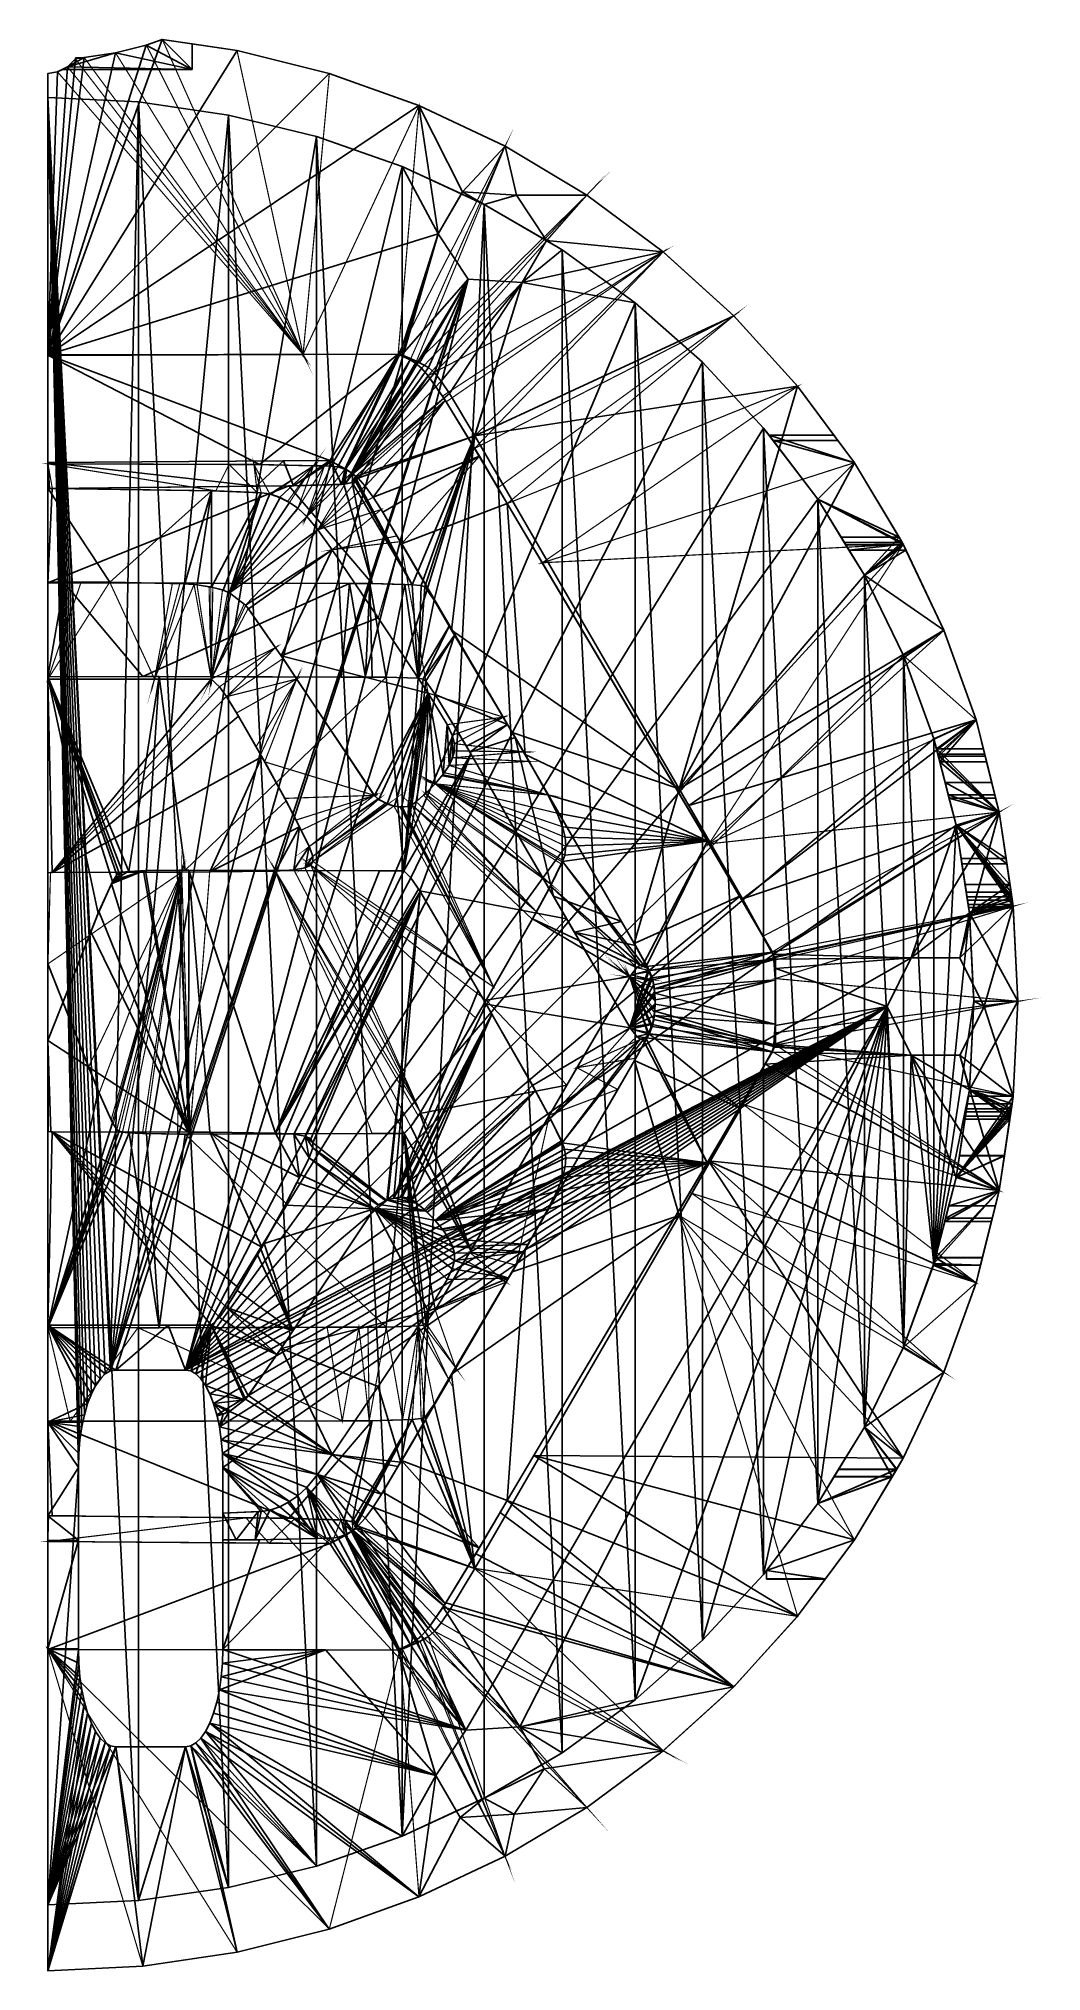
# Model space of a CAD drawing. Extents: x 4.6 to 28.8, y 0.1 to 46.7.
import ezdxf

# ---------------------------------------------------------------- set-up
doc = ezdxf.new("R2010")
doc.units = 0
doc.layers.get('0').update_dxf_attribs({"linetype": 'CONTINUOUS'})

msp = doc.modelspace()

# ---------------------------------------------------------------- linework, layer by layer
at = {"color": 252, "const_width": 0.0283}
for points in [[(7.235, 46.501), (7.62, 46.638), (11.008, 39.05), (7.235, 46.501)], [(9.418, 46.372), (11.008, 39.05), (7.62, 46.638), (9.418, 46.372)], [(5.338, 45.977), (5.528, 46.167), (11.008, 39.05), (5.338, 45.977)], [(5.541, 46.193), (5.738, 46.203), (5.528, 46.167), (5.541, 46.193)], [(5.738, 46.203), (11.008, 39.05), (5.528, 46.167), (5.738, 46.203)], [(6.494, 46.315), (11.008, 39.05), (5.738, 46.203), (6.494, 46.315)], [(6.494, 46.315), (7.235, 46.501), (11.008, 39.05), (6.494, 46.315)], [(11.64, 45.815), (11.008, 39.05), (9.418, 46.372), (11.64, 45.815)], [(4.868, 39.028), (5.099, 45.855), (11.008, 39.05), (4.868, 39.028)], [(4.868, 45.818), (5.099, 45.855), (4.868, 39.028), (4.868, 45.818)], [(5.099, 45.855), (5.338, 45.977), (11.008, 39.05), (5.099, 45.855)], [(13.798, 45.043), (11.008, 39.05), (11.64, 45.815), (13.798, 45.043)], [(11.008, 39.05), (13.798, 45.043), (13.297, 39.059), (11.008, 39.05)], [(15.869, 44.064), (13.297, 39.059), (13.798, 45.043), (15.869, 44.064)], [(13.297, 39.059), (15.869, 44.064), (13.586, 38.918), (13.297, 39.059)], [(13.586, 38.918), (15.869, 44.064), (13.717, 38.838), (13.586, 38.918)], [(15.869, 44.064), (17.835, 42.886), (13.717, 38.838), (15.869, 44.064)], [(13.858, 38.717), (13.717, 38.838), (17.835, 42.886), (13.858, 38.717)], [(14.016, 38.538), (13.858, 38.717), (17.835, 42.886), (14.016, 38.538)], [(17.835, 42.886), (19.675, 41.52), (14.016, 38.538), (17.835, 42.886)], [(14.361, 38.045), (14.016, 38.538), (19.675, 41.52), (14.361, 38.045)], [(14.361, 38.045), (19.675, 41.52), (14.454, 37.909), (14.361, 38.045)], [(14.454, 37.909), (19.675, 41.52), (15.136, 36.786), (14.454, 37.909)], [(21.373, 39.982), (15.136, 36.786), (19.675, 41.52), (21.373, 39.982)], [(15.136, 36.786), (21.373, 39.982), (15.695, 35.839), (15.136, 36.786)], [(15.695, 35.839), (21.373, 39.982), (15.922, 35.459), (15.695, 35.839)], [(22.912, 38.284), (15.922, 35.459), (21.373, 39.982), (22.912, 38.284)], [(16.766, 34.033), (15.922, 35.459), (22.912, 38.284), (16.766, 34.033)], [(22.912, 38.284), (24.277, 36.443), (16.766, 34.033), (22.912, 38.284)], [(10.681, 35.483), (10.634, 35.507), (11.259, 36.369), (10.681, 35.483)], [(9.227, 36.403), (8.908, 35.765), (4.868, 36.416), (9.227, 36.403)], [(4.972, 35.825), (4.868, 36.416), (8.908, 35.765), (4.972, 35.825)], [(4.868, 35.827), (4.868, 36.416), (4.972, 35.825), (4.868, 35.827)], [(8.908, 35.765), (9.227, 36.403), (9.903, 35.725), (8.908, 35.765)], [(9.227, 36.403), (9.826, 36.401), (9.903, 35.725), (9.227, 36.403)], [(10, 35.719), (9.826, 36.401), (10.207, 35.691), (10, 35.719)], [(10, 35.719), (9.903, 35.725), (9.826, 36.401), (10, 35.719)], [(11.259, 36.369), (10.207, 35.691), (9.826, 36.401), (11.259, 36.369)], [(10.239, 35.68), (10.207, 35.691), (11.259, 36.369), (10.239, 35.68)], [(10.239, 35.68), (11.259, 36.369), (10.444, 35.608), (10.239, 35.68)], [(10.444, 35.608), (11.259, 36.369), (10.634, 35.507), (10.444, 35.608)], [(11.259, 36.369), (10.884, 35.346), (10.681, 35.483), (11.259, 36.369)], [(11.259, 36.369), (11.522, 36.366), (10.884, 35.346), (11.259, 36.369)], [(11.098, 35.144), (10.884, 35.346), (11.522, 36.366), (11.098, 35.144)], [(12.017, 36.286), (11.098, 35.144), (11.845, 36.344), (12.017, 36.286)], [(11.68, 36.362), (11.845, 36.344), (11.098, 35.144), (11.68, 36.362)], [(11.522, 36.366), (11.68, 36.362), (11.098, 35.144), (11.522, 36.366)], [(24.277, 36.443), (25.455, 34.478), (16.766, 34.033), (24.277, 36.443)], [(12.176, 36.2), (11.098, 35.144), (12.017, 36.286), (12.176, 36.2)], [(11.098, 35.144), (12.176, 36.2), (11.36, 34.827), (11.098, 35.144)], [(12.333, 36.069), (11.36, 34.827), (12.176, 36.2), (12.333, 36.069)], [(12.333, 36.069), (12.502, 35.88), (11.36, 34.827), (12.333, 36.069)], [(12.502, 35.88), (12.695, 35.614), (11.36, 34.827), (12.502, 35.88)], [(12.695, 35.614), (12.887, 35.315), (11.36, 34.827), (12.695, 35.614)], [(11.709, 34.348), (11.36, 34.827), (12.887, 35.315), (11.709, 34.348)], [(13.266, 34.68), (11.709, 34.348), (12.887, 35.315), (13.266, 34.68)], [(13.351, 34.542), (11.709, 34.348), (13.266, 34.68), (13.351, 34.542)], [(11.709, 34.348), (13.351, 34.542), (12.818, 32.707), (11.709, 34.348)], [(12.818, 32.707), (13.351, 34.542), (14.016, 30.896), (12.818, 32.707)], [(15.828, 30.314), (14.016, 30.896), (13.351, 34.542), (15.828, 30.314)], [(20.777, 27.262), (16.766, 34.033), (25.455, 34.478), (20.777, 27.262)], [(26.434, 32.406), (20.777, 27.262), (25.455, 34.478), (26.434, 32.406)], [(5.666, 33.569), (6.354, 33.567), (4.868, 31.232), (5.666, 33.569)], [(7.433, 31.233), (4.868, 31.232), (6.354, 33.567), (7.433, 31.233)], [(4.868, 33.57), (5.666, 33.569), (4.868, 31.232), (4.868, 33.57)], [(7.863, 33.536), (7.433, 31.233), (6.354, 33.567), (7.863, 33.536)], [(8.042, 33.534), (8.144, 33.53), (7.433, 31.233), (8.042, 33.534)], [(8.144, 33.53), (8.384, 33.508), (7.433, 31.233), (8.144, 33.53)], [(7.863, 33.536), (8.042, 33.534), (7.433, 31.233), (7.863, 33.536)], [(8.798, 31.233), (7.433, 31.233), (8.384, 33.508), (8.798, 31.233)], [(8.384, 33.508), (8.455, 33.502), (8.798, 31.233), (8.384, 33.508)], [(8.745, 33.457), (8.798, 31.233), (8.455, 33.502), (8.745, 33.457)], [(9.069, 33.378), (9.197, 33.324), (8.798, 31.233), (9.069, 33.378)], [(8.786, 33.451), (8.798, 31.233), (8.745, 33.457), (8.786, 33.451)], [(9.589, 33.039), (8.798, 31.233), (9.271, 33.286), (9.589, 33.039)], [(8.786, 33.451), (8.836, 33.44), (8.798, 31.233), (8.786, 33.451)], [(8.836, 33.44), (9.069, 33.378), (8.798, 31.233), (8.836, 33.44)], [(9.197, 33.324), (9.237, 33.308), (8.798, 31.233), (9.197, 33.324)], [(9.271, 33.286), (8.798, 31.233), (9.237, 33.308), (9.271, 33.286)], [(9.626, 33.004), (8.798, 31.233), (9.589, 33.039), (9.626, 33.004)], [(9.685, 32.931), (8.798, 31.233), (9.626, 33.004), (9.685, 32.931)], [(10.344, 31.988), (8.798, 31.233), (9.685, 32.931), (10.344, 31.988)], [(26.434, 32.406), (27.207, 30.249), (20.777, 27.262), (26.434, 32.406)], [(8.798, 31.233), (10.344, 31.988), (8.994, 31.045), (8.798, 31.233)], [(8.994, 31.045), (10.344, 31.988), (9.167, 30.808), (8.994, 31.045)], [(10.526, 31.727), (9.167, 30.808), (10.344, 31.988), (10.526, 31.727)], [(10.854, 31.233), (9.167, 30.808), (10.526, 31.727), (10.854, 31.233)], [(10.854, 31.233), (9.408, 30.416), (9.167, 30.808), (10.854, 31.233)], [(9.408, 30.416), (10.854, 31.233), (9.876, 29.6), (9.408, 30.416)], [(9.986, 29.416), (9.876, 29.6), (10.854, 31.233), (9.986, 29.416)], [(9.986, 29.416), (10.854, 31.233), (10.084, 29.239), (9.986, 29.416)], [(10.854, 31.233), (12.721, 28.431), (10.084, 29.239), (10.854, 31.233)], [(14.016, 30.896), (15.828, 30.314), (14.48, 30.134), (14.016, 30.896)], [(14.48, 30.134), (15.828, 30.314), (14.598, 29.879), (14.48, 30.134)], [(14.598, 29.879), (15.828, 30.314), (14.654, 29.676), (14.598, 29.879)], [(15.828, 30.314), (16.319, 29.478), (14.654, 29.676), (15.828, 30.314)], [(27.207, 30.249), (27.763, 28.027), (20.777, 27.262), (27.207, 30.249)], [(16.447, 29.25), (14.605, 29.336), (16.319, 29.478), (16.447, 29.25)], [(14.605, 29.336), (16.447, 29.25), (14.521, 29.152), (14.605, 29.336)], [(14.653, 29.502), (16.319, 29.478), (14.605, 29.336), (14.653, 29.502)], [(14.654, 29.676), (16.319, 29.478), (14.653, 29.502), (14.654, 29.676)], [(10.567, 28.358), (10.084, 29.239), (12.721, 28.431), (10.567, 28.358)], [(17.259, 26.865), (14.189, 28.708), (17.305, 26.991), (17.259, 26.865)], [(17.319, 27.421), (17.33, 27.205), (14.189, 28.708), (17.319, 27.421)], [(17.33, 27.205), (17.305, 26.991), (14.189, 28.708), (17.33, 27.205)], [(17.256, 27.674), (17.319, 27.421), (14.189, 28.708), (17.256, 27.674)], [(14.349, 28.902), (16.902, 28.44), (14.189, 28.708), (14.349, 28.902)], [(14.372, 28.928), (16.902, 28.44), (14.349, 28.902), (14.372, 28.928)], [(14.405, 28.976), (16.902, 28.44), (14.372, 28.928), (14.405, 28.976)], [(14.521, 29.152), (16.902, 28.44), (14.405, 28.976), (14.521, 29.152)], [(16.447, 29.25), (16.902, 28.44), (14.521, 29.152), (16.447, 29.25)], [(10.839, 27.836), (10.567, 28.358), (12.721, 28.431), (10.839, 27.836)], [(12.721, 28.431), (12.81, 28.351), (11.157, 27.2), (12.721, 28.431)], [(10.965, 27.593), (10.839, 27.836), (12.721, 28.431), (10.965, 27.593)], [(11.157, 27.2), (10.965, 27.593), (12.721, 28.431), (11.157, 27.2)], [(11.157, 27.2), (12.825, 28.334), (11.246, 26.963), (11.157, 27.2)], [(11.246, 26.963), (13.051, 28.218), (11.243, 26.841), (11.246, 26.963)], [(16.526, 25.445), (13.623, 28.206), (16.624, 25.629), (16.526, 25.445)], [(13.908, 28.436), (16.624, 25.629), (13.727, 28.279), (13.908, 28.436)], [(16.624, 25.629), (13.953, 28.471), (16.98, 26.284), (16.624, 25.629)], [(17.256, 27.674), (14.189, 28.708), (17.123, 28.002), (17.256, 27.674)], [(13.953, 28.471), (16.624, 25.629), (13.908, 28.436), (13.953, 28.471)], [(14.003, 28.52), (16.98, 26.284), (13.953, 28.471), (14.003, 28.52)], [(14.189, 28.708), (16.98, 26.284), (14.003, 28.52), (14.189, 28.708)], [(17.123, 28.002), (14.189, 28.708), (16.902, 28.44), (17.123, 28.002)], [(16.98, 26.284), (14.189, 28.708), (17.221, 26.779), (16.98, 26.284)], [(17.245, 26.828), (14.189, 28.708), (17.259, 26.865), (17.245, 26.828)], [(17.221, 26.779), (14.189, 28.708), (17.245, 26.828), (17.221, 26.779)], [(13.195, 28.174), (11.243, 26.841), (13.051, 28.218), (13.195, 28.174)], [(12.991, 28.247), (11.246, 26.963), (12.825, 28.334), (12.991, 28.247)], [(12.825, 28.334), (11.157, 27.2), (12.81, 28.351), (12.825, 28.334)], [(15.594, 23.814), (11.243, 26.841), (13.195, 28.174), (15.594, 23.814)], [(13.022, 28.228), (11.246, 26.963), (12.991, 28.247), (13.022, 28.228)], [(13.022, 28.228), (13.051, 28.218), (11.246, 26.963), (13.022, 28.228)], [(13.337, 28.156), (15.594, 23.814), (13.195, 28.174), (13.337, 28.156)], [(13.366, 28.151), (15.594, 23.814), (13.337, 28.156), (13.366, 28.151)], [(13.366, 28.151), (13.4, 28.152), (15.594, 23.814), (13.366, 28.151)], [(13.526, 28.163), (15.594, 23.814), (13.4, 28.152), (13.526, 28.163)], [(13.623, 28.206), (15.594, 23.814), (13.526, 28.163), (13.623, 28.206)], [(15.594, 23.814), (13.623, 28.206), (16.526, 25.445), (15.594, 23.814)], [(13.727, 28.279), (16.624, 25.629), (13.623, 28.206), (13.727, 28.279)], [(22.078, 25.036), (20.777, 27.262), (27.763, 28.027), (22.078, 25.036)], [(22.301, 24.657), (22.078, 25.036), (27.763, 28.027), (22.301, 24.657)], [(27.763, 28.027), (28.099, 25.759), (22.301, 24.657), (27.763, 28.027)], [(7.143, 20.29), (6.793, 20.305), (8.088, 26.584), (7.143, 20.29)], [(8.285, 20.27), (7.988, 20.274), (8.088, 26.584), (8.285, 20.27)], [(13.599, 20.458), (13.438, 20.29), (10.343, 26.608), (13.599, 20.458)], [(13.599, 20.458), (10.343, 26.608), (13.779, 20.717), (13.599, 20.458)], [(4.929, 26.573), (8.088, 26.584), (4.868, 24.373), (4.929, 26.573)], [(4.868, 24.373), (8.088, 26.584), (5.847, 21.895), (4.868, 24.373)], [(4.868, 26.569), (4.929, 26.573), (4.868, 24.373), (4.868, 26.569)], [(5.847, 21.895), (8.088, 26.584), (6.1, 21.259), (5.847, 21.895)], [(6.1, 21.259), (8.088, 26.584), (6.389, 20.617), (6.1, 21.259)], [(6.389, 20.617), (8.088, 26.584), (6.416, 20.557), (6.389, 20.617)], [(6.416, 20.557), (8.088, 26.584), (6.44, 20.519), (6.416, 20.557)], [(6.44, 20.519), (8.088, 26.584), (6.526, 20.387), (6.44, 20.519)], [(6.526, 20.387), (8.088, 26.584), (6.58, 20.344), (6.526, 20.387)], [(6.661, 20.32), (6.58, 20.344), (8.088, 26.584), (6.661, 20.32)], [(6.793, 20.305), (6.661, 20.32), (8.088, 26.584), (6.793, 20.305)], [(7.211, 20.285), (7.143, 20.29), (8.088, 26.584), (7.211, 20.285)], [(7.988, 20.274), (7.211, 20.285), (8.088, 26.584), (7.988, 20.274)], [(8.088, 26.584), (8.76, 26.587), (8.285, 20.27), (8.088, 26.584)], [(8.76, 26.587), (10.343, 26.608), (8.285, 20.27), (8.76, 26.587)], [(12.667, 20.286), (8.285, 20.27), (10.343, 26.608), (12.667, 20.286)], [(13.438, 20.29), (12.667, 20.286), (10.343, 26.608), (13.438, 20.29)], [(10.787, 26.636), (13.832, 20.796), (10.343, 26.608), (10.787, 26.636)], [(13.779, 20.717), (10.343, 26.608), (13.832, 20.796), (13.779, 20.717)], [(11.056, 26.682), (13.832, 20.796), (10.787, 26.636), (11.056, 26.682)], [(15.413, 23.498), (11.194, 26.749), (15.594, 23.814), (15.413, 23.498)], [(15.413, 23.498), (15.162, 23.068), (11.194, 26.749), (15.413, 23.498)], [(11.194, 26.749), (13.832, 20.796), (11.056, 26.682), (11.194, 26.749)], [(15.162, 23.068), (13.832, 20.796), (11.194, 26.749), (15.162, 23.068)], [(11.243, 26.841), (15.594, 23.814), (11.194, 26.749), (11.243, 26.841)], [(22.328, 24.545), (22.301, 24.657), (28.099, 25.759), (22.328, 24.545)], [(28.099, 25.759), (28.212, 23.471), (22.375, 24.019), (28.099, 25.759)], [(22.337, 24.517), (22.328, 24.545), (28.099, 25.759), (22.337, 24.517)], [(22.342, 24.461), (22.337, 24.517), (28.099, 25.759), (22.342, 24.461)], [(22.375, 24.019), (22.342, 24.461), (28.099, 25.759), (22.375, 24.019)], [(19.481, 23.48), (18.869, 24.054), (19.482, 23.516), (19.481, 23.48)], [(19.477, 23.559), (19.482, 23.516), (18.869, 24.054), (19.477, 23.559)], [(19.467, 23.191), (18.869, 24.054), (19.474, 23.256), (19.467, 23.191)], [(19.325, 24.215), (19.338, 24.184), (18.906, 24.105), (19.325, 24.215)], [(19.417, 22.885), (18.869, 24.054), (19.451, 23.026), (19.417, 22.885)], [(19.451, 23.026), (18.869, 24.054), (19.467, 23.191), (19.451, 23.026)], [(19.336, 22.676), (18.869, 24.054), (19.394, 22.824), (19.336, 22.676)], [(19.325, 24.215), (18.906, 24.105), (19.039, 24.283), (19.325, 24.215)], [(19.039, 24.283), (19.124, 24.347), (19.263, 24.312), (19.039, 24.283)], [(19.039, 24.283), (19.263, 24.312), (19.325, 24.215), (19.039, 24.283)], [(19.197, 24.356), (19.263, 24.312), (19.124, 24.347), (19.197, 24.356)], [(18.869, 24.054), (19.315, 22.637), (17.599, 21.872), (18.869, 24.054)], [(19.423, 23.961), (18.869, 24.054), (19.415, 23.993), (19.423, 23.961)], [(19.474, 23.256), (18.869, 24.054), (19.481, 23.48), (19.474, 23.256)], [(19.462, 23.783), (18.869, 24.054), (19.423, 23.961), (19.462, 23.783)], [(19.477, 23.559), (18.869, 24.054), (19.462, 23.783), (19.477, 23.559)], [(19.338, 24.184), (19.415, 23.993), (18.906, 24.105), (19.338, 24.184)], [(18.869, 24.054), (18.906, 24.105), (19.415, 23.993), (18.869, 24.054)], [(19.315, 22.637), (18.869, 24.054), (19.336, 22.676), (19.315, 22.637)], [(19.409, 22.856), (18.869, 24.054), (19.417, 22.885), (19.409, 22.856)], [(19.394, 22.824), (18.869, 24.054), (19.409, 22.856), (19.394, 22.824)], [(22.379, 22.713), (22.375, 24.019), (28.212, 23.471), (22.379, 22.713)], [(28.212, 23.471), (28.099, 21.182), (22.381, 22.418), (28.212, 23.471)], [(22.381, 22.418), (22.379, 22.713), (28.212, 23.471), (22.381, 22.418)], [(19.016, 22.099), (17.599, 21.872), (19.315, 22.637), (19.016, 22.099)], [(22.297, 22.263), (22.381, 22.418), (27.763, 18.915), (22.297, 22.263)], [(28.099, 21.182), (27.763, 18.915), (22.381, 22.418), (28.099, 21.182)], [(16.938, 20.731), (17.599, 21.872), (18.582, 21.347), (16.938, 20.731)], [(18.582, 21.347), (17.599, 21.872), (19.016, 22.099), (18.582, 21.347)], [(21.597, 20.992), (22.297, 22.263), (27.763, 18.915), (21.597, 20.992)], [(16.938, 20.731), (18.582, 21.347), (16.133, 17.113), (16.938, 20.731)], [(20.364, 18.846), (21.597, 20.992), (27.207, 16.693), (20.364, 18.846)], [(27.763, 18.915), (27.207, 16.693), (21.597, 20.992), (27.763, 18.915)], [(16.133, 17.113), (15.019, 17.422), (16.938, 20.731), (16.133, 17.113)], [(20.059, 18.312), (20.364, 18.846), (26.434, 14.535), (20.059, 18.312)], [(27.207, 16.693), (26.434, 14.535), (20.364, 18.846), (27.207, 16.693)], [(20.059, 18.312), (22.912, 8.658), (15.14, 9.813), (20.059, 18.312)], [(26.434, 14.535), (25.455, 12.464), (20.059, 18.312), (26.434, 14.535)], [(25.455, 12.464), (24.277, 10.499), (20.059, 18.312), (25.455, 12.464)], [(22.912, 8.658), (20.059, 18.312), (24.277, 10.499), (22.912, 8.658)], [(14.904, 17.233), (15.892, 16.706), (14.188, 16.04), (14.904, 17.233)], [(14.904, 17.233), (15.019, 17.422), (15.892, 16.706), (14.904, 17.233)], [(16.133, 17.113), (15.892, 16.706), (15.019, 17.422), (16.133, 17.113)], [(13.85, 13.421), (13.781, 15.651), (13.936, 13.448), (13.85, 13.421)], [(15.892, 16.706), (14.675, 14.653), (14.188, 16.04), (15.892, 16.706)], [(13.404, 13.393), (13.781, 15.651), (13.636, 13.399), (13.404, 13.393)], [(13.636, 13.399), (13.781, 15.651), (13.85, 13.421), (13.636, 13.399)], [(14.161, 13.769), (13.936, 13.448), (13.781, 15.651), (14.161, 13.769)], [(13.963, 15.724), (14.188, 16.04), (14.675, 14.653), (13.963, 15.724)], [(4.868, 15.614), (7.034, 15.61), (5.402, 13.354), (4.868, 15.614)], [(4.868, 15.614), (5.402, 13.354), (4.868, 13.356), (4.868, 15.614)], [(5.402, 13.354), (7.034, 15.61), (11.952, 13.367), (5.402, 13.354)], [(7.034, 15.61), (11.587, 15.623), (11.952, 13.367), (7.034, 15.61)], [(12.351, 15.622), (11.952, 13.367), (11.587, 15.623), (12.351, 15.622)], [(11.952, 13.367), (12.351, 15.622), (12.6, 13.369), (11.952, 13.367)], [(12.57, 15.622), (12.6, 13.369), (12.351, 15.622), (12.57, 15.622)], [(13.01, 15.625), (12.6, 13.369), (12.57, 15.622), (13.01, 15.625)], [(12.6, 13.369), (13.01, 15.625), (13.404, 13.393), (12.6, 13.369)], [(13.781, 15.651), (13.404, 13.393), (13.01, 15.625), (13.781, 15.651)], [(14.51, 14.37), (14.161, 13.769), (13.781, 15.651), (14.51, 14.37)], [(13.781, 15.651), (13.902, 15.67), (14.51, 14.37), (13.781, 15.651)], [(14.675, 14.653), (14.51, 14.37), (13.902, 15.67), (14.675, 14.653)], [(13.902, 15.67), (13.963, 15.724), (14.675, 14.653), (13.902, 15.67)], [(4.868, 11.08), (4.885, 11.079), (4.868, 10.459), (4.868, 11.08)], [(11.656, 10.41), (10.817, 11.016), (11.707, 10.437), (11.656, 10.41)], [(9.633, 11.029), (10.19, 10.42), (4.868, 10.459), (9.633, 11.029)], [(4.868, 10.459), (4.885, 11.079), (9.633, 11.029), (4.868, 10.459)], [(9.633, 11.029), (10.817, 11.016), (10.19, 10.42), (9.633, 11.029)], [(10.19, 10.42), (10.817, 11.016), (11.656, 10.41), (10.19, 10.42)], [(11.919, 10.982), (11.707, 10.437), (10.817, 11.016), (11.919, 10.982)], [(11.919, 10.982), (12.02, 10.606), (11.707, 10.437), (11.919, 10.982)], [(11.919, 10.982), (11.978, 10.98), (12.062, 10.632), (11.919, 10.982)], [(11.919, 10.982), (12.062, 10.632), (12.02, 10.606), (11.919, 10.982)], [(11.978, 10.98), (12.025, 10.971), (12.062, 10.632), (11.978, 10.98)], [(12.21, 10.727), (12.062, 10.632), (12.025, 10.971), (12.21, 10.727)], [(12.025, 10.971), (12.187, 10.936), (12.21, 10.727), (12.025, 10.971)], [(12.27, 10.792), (12.21, 10.727), (12.187, 10.936), (12.27, 10.792)], [(12.187, 10.936), (12.258, 10.896), (12.27, 10.792), (12.187, 10.936)], [(12.286, 10.848), (12.27, 10.792), (12.258, 10.896), (12.286, 10.848)], [(14.533, 8.796), (15.14, 9.813), (19.675, 5.422), (14.533, 8.796)], [(21.373, 6.96), (15.14, 9.813), (22.912, 8.658), (21.373, 6.96)], [(21.373, 6.96), (19.675, 5.422), (15.14, 9.813), (21.373, 6.96)], [(14.169, 8.298), (14.332, 8.498), (19.675, 5.422), (14.169, 8.298)], [(14.332, 8.498), (14.533, 8.796), (19.675, 5.422), (14.332, 8.498)], [(9.418, 0.57), (4.868, 7.86), (11.64, 1.127), (9.418, 0.57)], [(7.151, 0.233), (4.868, 7.86), (9.418, 0.57), (7.151, 0.233)], [(4.868, 0.122), (4.868, 7.86), (7.151, 0.233), (4.868, 0.122)], [(11.64, 1.127), (13.337, 7.844), (13.798, 1.899), (11.64, 1.127)], [(13.798, 1.899), (13.337, 7.844), (15.869, 2.878), (13.798, 1.899)], [(13.768, 8.032), (15.869, 2.878), (13.397, 7.87), (13.768, 8.032)], [(13.768, 8.032), (13.823, 8.061), (15.869, 2.878), (13.768, 8.032)], [(13.823, 8.061), (14.023, 8.169), (15.869, 2.878), (13.823, 8.061)], [(17.835, 4.057), (15.869, 2.878), (14.023, 8.169), (17.835, 4.057)], [(14.023, 8.169), (14.169, 8.298), (17.835, 4.057), (14.023, 8.169)], [(19.675, 5.422), (17.835, 4.057), (14.169, 8.298), (19.675, 5.422)], [(13.337, 7.844), (11.64, 1.127), (4.868, 7.86), (13.337, 7.844)], [(13.397, 7.87), (15.869, 2.878), (13.337, 7.844), (13.397, 7.87)]]:
    msp.add_lwpolyline(points, dxfattribs=at)
at = {"color": 252}
for points in [[(7.235, 46.501, 85.616), (4.868, 39.043, 85.616), (7.62, 46.638, 85.616), (7.235, 46.501, 85.616)], [(9.418, 46.372, 85.616), (7.62, 46.638, 85.616), (4.868, 39.043, 85.616), (9.418, 46.372, 85.616)], [(7.235, 46.501, 77.834), (7.62, 46.638, 77.834), (8.338, 45.916, 77.834), (7.235, 46.501, 77.834)], [(7.235, 46.501, 77.834), (7.235, 46.501, 85.616), (7.62, 46.638, 85.616), (7.235, 46.501, 77.834)], [(7.235, 46.501, 77.834), (7.62, 46.638, 85.616), (7.62, 46.638, 77.834), (7.235, 46.501, 77.834)], [(7.235, 46.501, 69.268), (8.338, 45.916, 69.268), (7.62, 46.638, 69.268), (7.235, 46.501, 69.268)], [(7.235, 46.501, 16.324), (7.62, 46.638, 16.324), (8.338, 45.916, 16.324), (7.235, 46.501, 16.324)], [(7.235, 46.501, 38.511), (7.62, 46.638, 38.511), (7.235, 46.501, 16.324), (7.235, 46.501, 38.511)], [(7.62, 46.638, 16.324), (7.235, 46.501, 16.324), (7.62, 46.638, 38.511), (7.62, 46.638, 16.324)], [(7.235, 46.501, 7.758), (8.338, 45.916, 7.758), (7.62, 46.638, 7.758), (7.235, 46.501, 7.758)], [(7.235, 46.501, 0), (7.235, 46.501, 7.758), (7.62, 46.638, 7.758), (7.235, 46.501, 0)], [(7.62, 46.638, 7.758), (7.62, 46.638, 0), (7.235, 46.501, 0), (7.62, 46.638, 7.758)], [(7.62, 46.638, 69.268), (7.62, 46.638, 47.076), (7.235, 46.501, 47.076), (7.62, 46.638, 69.268)], [(7.235, 46.501, 47.076), (7.62, 46.638, 47.076), (8.338, 45.916, 47.076), (7.235, 46.501, 47.076)], [(7.235, 46.501, 38.511), (8.338, 45.916, 38.511), (7.62, 46.638, 38.511), (7.235, 46.501, 38.511)], [(7.235, 46.501, 47.076), (7.235, 46.501, 69.268), (7.62, 46.638, 69.268), (7.235, 46.501, 47.076)], [(8.338, 46.532, 38.511), (7.62, 46.638, 38.511), (8.338, 45.916, 38.511), (8.338, 46.532, 38.511)], [(7.62, 46.638, 38.511), (9.418, 46.372, 19.128), (7.62, 46.638, 16.324), (7.62, 46.638, 38.511)], [(8.338, 46.532, 16.324), (7.62, 46.638, 16.324), (9.418, 46.372, 19.128), (8.338, 46.532, 16.324)], [(9.418, 46.372, 0), (7.62, 46.638, 0), (8.338, 46.532, 7.758), (9.418, 46.372, 0)], [(7.62, 46.638, 7.758), (8.338, 46.532, 7.758), (7.62, 46.638, 0), (7.62, 46.638, 7.758)], [(9.418, 46.372, 85.616), (8.338, 46.532, 77.834), (7.62, 46.638, 85.616), (9.418, 46.372, 85.616)], [(7.62, 46.638, 77.834), (7.62, 46.638, 85.616), (8.338, 46.532, 77.834), (7.62, 46.638, 77.834)], [(7.62, 46.638, 69.268), (8.338, 46.532, 69.268), (9.418, 46.372, 51.008), (7.62, 46.638, 69.268)], [(8.338, 46.532, 77.834), (8.338, 45.916, 77.834), (7.62, 46.638, 77.834), (8.338, 46.532, 77.834)], [(8.338, 46.532, 69.268), (7.62, 46.638, 69.268), (8.338, 45.916, 69.268), (8.338, 46.532, 69.268)], [(8.338, 46.532, 16.324), (8.338, 45.916, 16.324), (7.62, 46.638, 16.324), (8.338, 46.532, 16.324)], [(8.338, 46.532, 7.758), (7.62, 46.638, 7.758), (8.338, 45.916, 7.758), (8.338, 46.532, 7.758)], [(7.62, 46.638, 69.268), (9.418, 46.372, 51.008), (7.62, 46.638, 47.076), (7.62, 46.638, 69.268)], [(8.338, 46.532, 47.076), (7.62, 46.638, 47.076), (9.418, 46.372, 51.008), (8.338, 46.532, 47.076)], [(8.338, 46.532, 38.511), (9.418, 46.372, 19.128), (7.62, 46.638, 38.511), (8.338, 46.532, 38.511)], [(8.338, 46.532, 47.076), (8.338, 45.916, 47.076), (7.62, 46.638, 47.076), (8.338, 46.532, 47.076)], [(6.494, 46.315, 85.616), (4.868, 39.043, 85.616), (7.235, 46.501, 85.616), (6.494, 46.315, 85.616)], [(11.64, 45.815, 85.616), (9.418, 46.372, 85.616), (4.868, 39.043, 85.616), (11.64, 45.815, 85.616)], [(6.494, 46.315, 85.616), (5.738, 46.203, 85.616), (4.868, 39.043, 85.616), (6.494, 46.315, 85.616)], [(5.738, 46.203, 85.616), (5.528, 46.167, 85.616), (4.868, 39.043, 85.616), (5.738, 46.203, 85.616)], [(5.338, 45.977, 85.616), (4.868, 39.043, 85.616), (5.528, 46.167, 85.616), (5.338, 45.977, 85.616)], [(5.738, 46.203, 38.511), (5.338, 45.977, 38.511), (6.494, 46.315, 38.511), (5.738, 46.203, 38.511)], [(8.338, 45.916, 77.834), (5.338, 45.977, 77.834), (6.494, 46.315, 77.834), (8.338, 45.916, 77.834)], [(6.494, 46.315, 77.834), (5.338, 45.977, 77.834), (5.738, 46.203, 77.834), (6.494, 46.315, 77.834)], [(8.338, 45.916, 69.268), (6.494, 46.315, 69.268), (5.338, 45.977, 69.268), (8.338, 45.916, 69.268)], [(5.738, 46.203, 69.268), (5.338, 45.977, 69.268), (6.494, 46.315, 69.268), (5.738, 46.203, 69.268)], [(5.738, 46.203, 16.324), (6.494, 46.315, 16.324), (5.338, 45.977, 16.324), (5.738, 46.203, 16.324)], [(8.338, 45.916, 16.324), (5.338, 45.977, 16.324), (6.494, 46.315, 16.324), (8.338, 45.916, 16.324)], [(8.338, 45.916, 7.758), (6.494, 46.315, 7.758), (5.338, 45.977, 7.758), (8.338, 45.916, 7.758)], [(5.738, 46.203, 7.758), (5.338, 45.977, 7.758), (6.494, 46.315, 7.758), (5.738, 46.203, 7.758)], [(8.338, 45.916, 47.076), (5.338, 45.977, 47.076), (6.494, 46.315, 47.076), (8.338, 45.916, 47.076)], [(6.494, 46.315, 47.076), (5.338, 45.977, 47.076), (5.738, 46.203, 47.076), (6.494, 46.315, 47.076)], [(8.338, 45.916, 38.511), (6.494, 46.315, 38.511), (5.338, 45.977, 38.511), (8.338, 45.916, 38.511)], [(5.528, 46.167, 77.834), (5.738, 46.203, 77.834), (5.338, 45.977, 77.834), (5.528, 46.167, 77.834)], [(5.528, 46.167, 69.268), (5.338, 45.977, 69.268), (5.738, 46.203, 69.268), (5.528, 46.167, 69.268)], [(5.528, 46.167, 16.324), (5.738, 46.203, 16.324), (5.338, 45.977, 16.324), (5.528, 46.167, 16.324)], [(5.528, 46.167, 7.758), (5.338, 45.977, 7.758), (5.738, 46.203, 7.758), (5.528, 46.167, 7.758)], [(5.528, 46.167, 47.076), (5.738, 46.203, 47.076), (5.338, 45.977, 47.076), (5.528, 46.167, 47.076)], [(5.528, 46.167, 38.511), (5.338, 45.977, 38.511), (5.738, 46.203, 38.511), (5.528, 46.167, 38.511)], [(5.338, 45.977, 85.616), (5.528, 46.167, 85.616), (5.338, 45.977, 77.834), (5.338, 45.977, 85.616)], [(5.528, 46.167, 77.834), (5.338, 45.977, 77.834), (5.528, 46.167, 85.616), (5.528, 46.167, 77.834)], [(5.338, 45.977, 38.511), (5.528, 46.167, 38.511), (5.338, 45.977, 16.324), (5.338, 45.977, 38.511)], [(5.528, 46.167, 38.511), (5.528, 46.167, 16.324), (5.338, 45.977, 16.324), (5.528, 46.167, 38.511)], [(5.528, 46.167, 7.758), (5.528, 46.167, 0), (5.338, 45.977, 7.758), (5.528, 46.167, 7.758)], [(5.338, 45.977, 7.758), (5.528, 46.167, 0), (5.338, 45.977, 0), (5.338, 45.977, 7.758)], [(5.338, 45.977, 47.076), (5.338, 45.977, 69.268), (5.528, 46.167, 69.268), (5.338, 45.977, 47.076)], [(5.528, 46.167, 69.268), (5.528, 46.167, 47.076), (5.338, 45.977, 47.076), (5.528, 46.167, 69.268)], [(5.738, 46.203, 85.616), (5.541, 46.193, 85.616), (5.528, 46.167, 85.616), (5.738, 46.203, 85.616)], [(5.528, 46.167, 77.834), (5.541, 46.193, 77.834), (5.738, 46.203, 77.834), (5.528, 46.167, 77.834)], [(5.541, 46.193, 69.268), (5.528, 46.167, 69.268), (5.738, 46.203, 69.268), (5.541, 46.193, 69.268)], [(5.541, 46.193, 16.324), (5.738, 46.203, 16.324), (5.528, 46.167, 16.324), (5.541, 46.193, 16.324)], [(5.541, 46.193, 7.758), (5.528, 46.167, 7.758), (5.738, 46.203, 7.758), (5.541, 46.193, 7.758)], [(5.528, 46.167, 47.076), (5.541, 46.193, 47.076), (5.738, 46.203, 47.076), (5.528, 46.167, 47.076)], [(5.541, 46.193, 38.511), (5.528, 46.167, 38.511), (5.738, 46.203, 38.511), (5.541, 46.193, 38.511)], [(5.528, 46.167, 77.834), (5.528, 46.167, 85.616), (5.541, 46.193, 77.834), (5.528, 46.167, 77.834)], [(5.541, 46.193, 85.616), (5.541, 46.193, 77.834), (5.528, 46.167, 85.616), (5.541, 46.193, 85.616)], [(5.541, 46.193, 38.511), (5.541, 46.193, 16.324), (5.528, 46.167, 38.511), (5.541, 46.193, 38.511)], [(5.528, 46.167, 16.324), (5.528, 46.167, 38.511), (5.541, 46.193, 16.324), (5.528, 46.167, 16.324)], [(5.528, 46.167, 0), (5.528, 46.167, 7.758), (5.541, 46.193, 0), (5.528, 46.167, 0)], [(5.541, 46.193, 7.758), (5.541, 46.193, 0), (5.528, 46.167, 7.758), (5.541, 46.193, 7.758)], [(5.541, 46.193, 69.268), (5.541, 46.193, 47.076), (5.528, 46.167, 47.076), (5.541, 46.193, 69.268)], [(5.541, 46.193, 69.268), (5.528, 46.167, 47.076), (5.528, 46.167, 69.268), (5.541, 46.193, 69.268)], [(5.541, 46.193, 85.616), (5.738, 46.203, 85.616), (5.541, 46.193, 77.834), (5.541, 46.193, 85.616)], [(5.738, 46.203, 77.834), (5.541, 46.193, 77.834), (5.738, 46.203, 85.616), (5.738, 46.203, 77.834)], [(5.541, 46.193, 38.511), (5.738, 46.203, 38.511), (5.541, 46.193, 16.324), (5.541, 46.193, 38.511)], [(5.738, 46.203, 16.324), (5.541, 46.193, 16.324), (5.738, 46.203, 38.511), (5.738, 46.203, 16.324)], [(5.541, 46.193, 0), (5.541, 46.193, 7.758), (5.738, 46.203, 7.758), (5.541, 46.193, 0)], [(5.541, 46.193, 0), (5.738, 46.203, 7.758), (5.738, 46.203, 0), (5.541, 46.193, 0)], [(5.541, 46.193, 69.268), (5.738, 46.203, 47.076), (5.541, 46.193, 47.076), (5.541, 46.193, 69.268)], [(5.738, 46.203, 47.076), (5.541, 46.193, 69.268), (5.738, 46.203, 69.268), (5.738, 46.203, 47.076)], [(6.494, 46.315, 38.511), (6.494, 46.315, 16.324), (5.738, 46.203, 38.511), (6.494, 46.315, 38.511)], [(5.738, 46.203, 16.324), (5.738, 46.203, 38.511), (6.494, 46.315, 16.324), (5.738, 46.203, 16.324)], [(5.738, 46.203, 77.834), (5.738, 46.203, 85.616), (6.494, 46.315, 77.834), (5.738, 46.203, 77.834)], [(5.738, 46.203, 85.616), (6.494, 46.315, 85.616), (6.494, 46.315, 77.834), (5.738, 46.203, 85.616)], [(6.494, 46.315, 0), (5.738, 46.203, 7.758), (6.494, 46.315, 7.758), (6.494, 46.315, 0)], [(5.738, 46.203, 0), (5.738, 46.203, 7.758), (6.494, 46.315, 0), (5.738, 46.203, 0)], [(5.738, 46.203, 69.268), (6.494, 46.315, 69.268), (5.738, 46.203, 47.076), (5.738, 46.203, 69.268)], [(6.494, 46.315, 47.076), (5.738, 46.203, 47.076), (6.494, 46.315, 69.268), (6.494, 46.315, 47.076)], [(6.494, 46.315, 16.324), (6.494, 46.315, 38.511), (7.235, 46.501, 38.511), (6.494, 46.315, 16.324)], [(6.494, 46.315, 77.834), (7.235, 46.501, 77.834), (8.338, 45.916, 77.834), (6.494, 46.315, 77.834)], [(7.235, 46.501, 85.616), (7.235, 46.501, 77.834), (6.494, 46.315, 85.616), (7.235, 46.501, 85.616)], [(6.494, 46.315, 77.834), (6.494, 46.315, 85.616), (7.235, 46.501, 77.834), (6.494, 46.315, 77.834)], [(6.494, 46.315, 69.268), (8.338, 45.916, 69.268), (7.235, 46.501, 69.268), (6.494, 46.315, 69.268)], [(6.494, 46.315, 16.324), (7.235, 46.501, 16.324), (8.338, 45.916, 16.324), (6.494, 46.315, 16.324)], [(6.494, 46.315, 16.324), (7.235, 46.501, 38.511), (7.235, 46.501, 16.324), (6.494, 46.315, 16.324)], [(6.494, 46.315, 7.758), (8.338, 45.916, 7.758), (7.235, 46.501, 7.758), (6.494, 46.315, 7.758)], [(6.494, 46.315, 0), (6.494, 46.315, 7.758), (7.235, 46.501, 0), (6.494, 46.315, 0)], [(7.235, 46.501, 7.758), (7.235, 46.501, 0), (6.494, 46.315, 7.758), (7.235, 46.501, 7.758)], [(6.494, 46.315, 69.268), (7.235, 46.501, 47.076), (6.494, 46.315, 47.076), (6.494, 46.315, 69.268)], [(6.494, 46.315, 47.076), (7.235, 46.501, 47.076), (8.338, 45.916, 47.076), (6.494, 46.315, 47.076)], [(6.494, 46.315, 38.511), (8.338, 45.916, 38.511), (7.235, 46.501, 38.511), (6.494, 46.315, 38.511)], [(7.235, 46.501, 69.268), (7.235, 46.501, 47.076), (6.494, 46.315, 69.268), (7.235, 46.501, 69.268)], [(8.338, 46.532, 16.324), (9.418, 46.372, 19.128), (8.338, 46.532, 7.758), (8.338, 46.532, 16.324)], [(9.418, 46.372, 0), (8.338, 46.532, 7.758), (9.418, 46.372, 19.128), (9.418, 46.372, 0)], [(9.418, 46.372, 51.008), (8.338, 46.532, 69.268), (9.418, 46.372, 85.616), (9.418, 46.372, 51.008)], [(8.338, 46.532, 77.834), (9.418, 46.372, 85.616), (8.338, 46.532, 69.268), (8.338, 46.532, 77.834)], [(8.338, 45.916, 77.834), (8.338, 46.532, 77.834), (8.338, 45.916, 69.268), (8.338, 45.916, 77.834)], [(8.338, 46.532, 69.268), (8.338, 45.916, 69.268), (8.338, 46.532, 77.834), (8.338, 46.532, 69.268)], [(8.338, 46.532, 7.758), (8.338, 45.916, 7.758), (8.338, 45.916, 16.324), (8.338, 46.532, 7.758)], [(8.338, 46.532, 7.758), (8.338, 45.916, 16.324), (8.338, 46.532, 16.324), (8.338, 46.532, 7.758)], [(8.338, 46.532, 38.511), (8.338, 46.532, 47.076), (9.418, 46.372, 51.008), (8.338, 46.532, 38.511)], [(9.418, 46.372, 19.128), (8.338, 46.532, 38.511), (9.418, 46.372, 51.008), (9.418, 46.372, 19.128)], [(8.338, 46.532, 38.511), (8.338, 45.916, 38.511), (8.338, 45.916, 47.076), (8.338, 46.532, 38.511)], [(8.338, 46.532, 38.511), (8.338, 45.916, 47.076), (8.338, 46.532, 47.076), (8.338, 46.532, 38.511)], [(9.418, 46.372, 0), (9.418, 46.372, 19.128), (11.64, 45.815, 0), (9.418, 46.372, 0)], [(9.418, 46.372, 85.616), (11.64, 45.815, 85.616), (9.418, 46.372, 51.008), (9.418, 46.372, 85.616)], [(11.64, 45.815, 85.616), (11.64, 45.815, 0), (9.418, 46.372, 51.008), (11.64, 45.815, 85.616)], [(9.418, 46.372, 19.128), (9.418, 46.372, 51.008), (11.64, 45.815, 0), (9.418, 46.372, 19.128)], [(5.099, 45.855, 85.616), (4.868, 39.043, 85.616), (5.338, 45.977, 85.616), (5.099, 45.855, 85.616)], [(5.099, 45.855, 54.196), (4.868, 45.818, 85.616), (5.099, 45.855, 85.616), (5.099, 45.855, 54.196)], [(5.099, 45.855, 0), (4.868, 45.818, 0), (5.099, 45.855, 38.256), (5.099, 45.855, 0)], [(4.868, 45.818, 85.616), (4.868, 39.043, 85.616), (5.099, 45.855, 85.616), (4.868, 45.818, 85.616)], [(5.099, 45.855, 38.256), (4.868, 45.818, 85.616), (5.099, 45.855, 54.196), (5.099, 45.855, 38.256)], [(4.868, 45.818, 85.616), (5.099, 45.855, 38.256), (4.868, 45.818, 0), (4.868, 45.818, 85.616)], [(4.868, 45.235, 83.671), (4.868, 39.043, 85.045), (4.868, 45.818, 85.616), (4.868, 45.235, 83.671)], [(4.868, 39.043, 85.616), (4.868, 45.818, 85.616), (4.868, 39.043, 85.045), (4.868, 39.043, 85.616)], [(4.868, 45.235, 1.943), (4.868, 45.818, 0), (4.868, 39.029, 0.784), (4.868, 45.235, 1.943)], [(4.868, 39.028, 0), (4.868, 39.029, 0.784), (4.868, 45.818, 0), (4.868, 39.028, 0)], [(4.868, 45.818, 85.616), (4.868, 45.818, 0), (4.868, 45.235, 83.671), (4.868, 45.818, 85.616)], [(4.868, 45.235, 1.943), (4.868, 45.235, 83.671), (4.868, 45.818, 0), (4.868, 45.235, 1.943)], [(13.798, 45.043, 85.616), (11.64, 45.815, 85.616), (4.868, 39.043, 85.616), (13.798, 45.043, 85.616)], [(5.338, 45.977, 69.268), (5.099, 45.855, 54.196), (5.218, 45.916, 69.268), (5.338, 45.977, 69.268)], [(5.338, 45.977, 38.511), (5.099, 45.855, 38.256), (5.218, 45.916, 38.511), (5.338, 45.977, 38.511)], [(5.099, 45.855, 85.616), (5.338, 45.977, 85.616), (5.218, 45.916, 77.834), (5.099, 45.855, 85.616)], [(5.338, 45.977, 16.324), (5.218, 45.916, 16.324), (5.099, 45.855, 38.256), (5.338, 45.977, 16.324)], [(5.099, 45.855, 0), (5.218, 45.916, 7.758), (5.338, 45.977, 0), (5.099, 45.855, 0)], [(5.338, 45.977, 47.076), (5.099, 45.855, 54.196), (5.338, 45.977, 69.268), (5.338, 45.977, 47.076)], [(5.338, 45.977, 16.324), (5.099, 45.855, 38.256), (5.338, 45.977, 38.511), (5.338, 45.977, 16.324)], [(5.218, 45.916, 47.076), (5.099, 45.855, 54.196), (5.338, 45.977, 47.076), (5.218, 45.916, 47.076)], [(5.099, 45.855, 54.196), (5.099, 45.855, 85.616), (5.218, 45.916, 69.268), (5.099, 45.855, 54.196)], [(5.218, 45.916, 7.758), (5.099, 45.855, 0), (5.218, 45.916, 16.324), (5.218, 45.916, 7.758)], [(5.218, 45.916, 77.834), (5.218, 45.916, 69.268), (5.099, 45.855, 85.616), (5.218, 45.916, 77.834)], [(5.099, 45.855, 54.196), (5.218, 45.916, 47.076), (5.099, 45.855, 38.256), (5.099, 45.855, 54.196)], [(5.099, 45.855, 38.256), (5.218, 45.916, 16.324), (5.099, 45.855, 0), (5.099, 45.855, 38.256)], [(5.218, 45.916, 38.511), (5.099, 45.855, 38.256), (5.218, 45.916, 47.076), (5.218, 45.916, 38.511)], [(5.218, 45.916, 77.834), (5.338, 45.977, 77.834), (8.338, 45.916, 77.834), (5.218, 45.916, 77.834)], [(5.338, 45.977, 77.834), (5.218, 45.916, 77.834), (5.338, 45.977, 85.616), (5.338, 45.977, 77.834)], [(8.338, 45.916, 69.268), (5.338, 45.977, 69.268), (5.218, 45.916, 69.268), (8.338, 45.916, 69.268)], [(5.218, 45.916, 16.324), (5.338, 45.977, 16.324), (8.338, 45.916, 16.324), (5.218, 45.916, 16.324)], [(8.338, 45.916, 7.758), (5.338, 45.977, 7.758), (5.218, 45.916, 7.758), (8.338, 45.916, 7.758)], [(5.338, 45.977, 7.758), (5.338, 45.977, 0), (5.218, 45.916, 7.758), (5.338, 45.977, 7.758)], [(5.218, 45.916, 47.076), (5.338, 45.977, 47.076), (8.338, 45.916, 47.076), (5.218, 45.916, 47.076)], [(8.338, 45.916, 38.511), (5.338, 45.977, 38.511), (5.218, 45.916, 38.511), (8.338, 45.916, 38.511)], [(8.338, 45.916, 77.834), (8.338, 45.916, 69.268), (5.218, 45.916, 77.834), (8.338, 45.916, 77.834)], [(5.218, 45.916, 69.268), (5.218, 45.916, 77.834), (8.338, 45.916, 69.268), (5.218, 45.916, 69.268)], [(5.218, 45.916, 16.324), (8.338, 45.916, 16.324), (5.218, 45.916, 7.758), (5.218, 45.916, 16.324)], [(8.338, 45.916, 7.758), (5.218, 45.916, 7.758), (8.338, 45.916, 16.324), (8.338, 45.916, 7.758)], [(8.338, 45.916, 38.511), (5.218, 45.916, 38.511), (5.218, 45.916, 47.076), (8.338, 45.916, 38.511)], [(8.338, 45.916, 38.511), (5.218, 45.916, 47.076), (8.338, 45.916, 47.076), (8.338, 45.916, 38.511)], [(13.798, 45.043, 85.616), (13.798, 45.043, 0), (11.64, 45.815, 85.616), (13.798, 45.043, 85.616)], [(11.64, 45.815, 85.616), (13.798, 45.043, 0), (11.64, 45.815, 0), (11.64, 45.815, 85.616)], [(4.868, 45.235, 83.671), (4.868, 45.235, 1.943), (7.047, 45.131, 83.671), (4.868, 45.235, 83.671)], [(4.868, 45.235, 83.671), (4.868, 1.707, 83.671), (4.868, 22.53, 85.045), (4.868, 45.235, 83.671)], [(4.868, 45.235, 83.671), (4.868, 22.53, 85.045), (4.868, 31.289, 85.045), (4.868, 45.235, 83.671)], [(4.868, 45.235, 83.671), (4.868, 31.289, 85.045), (4.868, 33.549, 85.045), (4.868, 45.235, 83.671)], [(4.868, 45.235, 83.671), (4.868, 33.549, 85.045), (4.868, 35.823, 85.045), (4.868, 45.235, 83.671)], [(4.868, 45.235, 83.671), (4.868, 35.823, 85.045), (4.868, 36.444, 85.045), (4.868, 45.235, 83.671)], [(4.868, 45.235, 83.671), (4.868, 36.444, 85.045), (4.868, 39.043, 85.045), (4.868, 45.235, 83.671)], [(4.868, 45.235, 1.943), (4.868, 39.029, 0.784), (4.868, 36.415, 0.784), (4.868, 45.235, 1.943)], [(4.868, 45.235, 1.943), (4.868, 36.415, 0.784), (4.868, 35.828, 0.784), (4.868, 45.235, 1.943)], [(4.868, 45.235, 1.943), (4.868, 35.828, 0.784), (4.868, 33.569, 0.784), (4.868, 45.235, 1.943)], [(4.868, 45.235, 1.943), (4.868, 33.569, 0.784), (4.868, 31.232, 0.784), (4.868, 45.235, 1.943)], [(4.868, 26.569, 0.784), (4.868, 24.373, 0.784), (4.868, 45.235, 1.943), (4.868, 26.569, 0.784)], [(4.868, 1.707, 1.943), (4.868, 45.235, 1.943), (4.868, 24.373, 0.784), (4.868, 1.707, 1.943)], [(4.868, 31.232, 0.784), (4.868, 26.569, 0.784), (4.868, 45.235, 1.943), (4.868, 31.232, 0.784)], [(4.868, 1.707, 1.943), (7.047, 1.811, 1.943), (4.868, 45.235, 1.943), (4.868, 1.707, 1.943)], [(4.868, 45.235, 1.943), (7.047, 1.811, 1.943), (7.047, 45.131, 1.943), (4.868, 45.235, 1.943)], [(7.047, 45.131, 1.943), (7.047, 45.131, 83.671), (4.868, 45.235, 1.943), (7.047, 45.131, 1.943)], [(5.912, 14.018, 83.671), (4.868, 45.235, 83.671), (6.014, 14.218, 83.671), (5.912, 14.018, 83.671)], [(6.127, 14.379, 83.671), (6.014, 14.218, 83.671), (4.868, 45.235, 83.671), (6.127, 14.379, 83.671)], [(6.247, 14.495, 83.671), (4.868, 45.235, 83.671), (6.372, 14.567, 83.671), (6.247, 14.495, 83.671)], [(4.868, 45.235, 83.671), (5.912, 14.018, 83.671), (5.821, 13.781, 83.671), (4.868, 45.235, 83.671)], [(5.683, 13.218, 83.671), (4.868, 45.235, 83.671), (5.744, 13.512, 83.671), (5.683, 13.218, 83.671)], [(5.821, 13.781, 83.671), (5.744, 13.512, 83.671), (4.868, 45.235, 83.671), (5.821, 13.781, 83.671)], [(4.868, 45.235, 83.671), (5.683, 13.218, 83.671), (5.638, 12.905, 83.671), (4.868, 45.235, 83.671)], [(4.868, 45.235, 83.671), (5.638, 12.905, 83.671), (5.611, 12.578, 83.671), (4.868, 45.235, 83.671)], [(4.868, 45.235, 83.671), (5.611, 12.578, 83.671), (5.602, 12.244, 83.671), (4.868, 45.235, 83.671)], [(4.868, 45.235, 83.671), (5.602, 12.244, 83.671), (4.868, 1.707, 83.671), (4.868, 45.235, 83.671)], [(4.868, 45.235, 83.671), (7.047, 45.131, 83.671), (6.372, 14.567, 83.671), (4.868, 45.235, 83.671)], [(6.247, 14.495, 83.671), (6.127, 14.379, 83.671), (4.868, 45.235, 83.671), (6.247, 14.495, 83.671)], [(4.868, 39.043, 85.616), (14.258, 41.952, 85.616), (13.798, 45.043, 85.616), (4.868, 39.043, 85.616)], [(7.047, 45.131, 83.671), (9.211, 44.817, 83.671), (6.372, 14.567, 83.671), (7.047, 45.131, 83.671)], [(9.211, 44.817, 83.671), (11.333, 44.298, 83.671), (6.372, 14.567, 83.671), (9.211, 44.817, 83.671)], [(9.211, 2.125, 1.943), (7.047, 45.131, 1.943), (7.047, 1.811, 1.943), (9.211, 2.125, 1.943)], [(7.047, 45.131, 1.943), (9.211, 2.125, 1.943), (9.211, 44.817, 1.943), (7.047, 45.131, 1.943)], [(9.211, 44.817, 1.943), (9.211, 44.817, 83.671), (7.047, 45.131, 1.943), (9.211, 44.817, 1.943)], [(7.047, 45.131, 83.671), (7.047, 45.131, 1.943), (9.211, 44.817, 83.671), (7.047, 45.131, 83.671)], [(9.211, 44.817, 1.943), (11.333, 2.644, 1.943), (11.333, 44.298, 1.943), (9.211, 44.817, 1.943)], [(11.333, 2.644, 1.943), (9.211, 44.817, 1.943), (9.211, 2.125, 1.943), (11.333, 2.644, 1.943)], [(11.333, 44.298, 1.943), (11.333, 44.298, 83.671), (9.211, 44.817, 1.943), (11.333, 44.298, 1.943)], [(9.211, 44.817, 83.671), (9.211, 44.817, 1.943), (11.333, 44.298, 83.671), (9.211, 44.817, 83.671)], [(15.869, 44.064, 0), (13.798, 45.043, 85.616), (15.869, 44.064, 85.616), (15.869, 44.064, 0)], [(13.798, 45.043, 85.616), (15.869, 44.064, 0), (13.798, 45.043, 0), (13.798, 45.043, 85.616)], [(14.843, 42.964, 85.616), (13.798, 45.043, 85.616), (14.258, 41.952, 85.616), (14.843, 42.964, 85.616)], [(15.869, 44.064, 85.616), (13.798, 45.043, 85.616), (14.843, 42.964, 85.616), (15.869, 44.064, 85.616)], [(11.333, 44.298, 83.671), (13.393, 43.579, 83.671), (6.372, 14.567, 83.671), (11.333, 44.298, 83.671)], [(13.393, 3.363, 1.943), (11.333, 44.298, 1.943), (11.333, 2.644, 1.943), (13.393, 3.363, 1.943)], [(11.333, 44.298, 1.943), (13.393, 3.363, 1.943), (13.393, 43.579, 1.943), (11.333, 44.298, 1.943)], [(11.333, 44.298, 83.671), (11.333, 44.298, 1.943), (13.393, 43.579, 1.943), (11.333, 44.298, 83.671)], [(11.333, 44.298, 83.671), (13.393, 43.579, 1.943), (13.393, 43.579, 83.671), (11.333, 44.298, 83.671)], [(14.843, 42.964, 85.616), (16.147, 42.886, 85.616), (15.869, 44.064, 85.616), (14.843, 42.964, 85.616)], [(15.869, 44.064, 85.616), (17.835, 42.886, 85.616), (15.869, 44.064, 0), (15.869, 44.064, 85.616)], [(17.835, 42.886, 0), (15.869, 44.064, 0), (17.835, 42.886, 85.616), (17.835, 42.886, 0)], [(17.835, 42.886, 85.616), (15.869, 44.064, 85.616), (16.147, 42.886, 85.616), (17.835, 42.886, 85.616)], [(14.258, 41.952, 83.671), (6.372, 14.567, 83.671), (13.393, 43.579, 83.671), (14.258, 41.952, 83.671)], [(14.818, 42.92, 83.671), (13.393, 43.579, 83.671), (14.818, 42.92, 83.288), (14.818, 42.92, 83.671)], [(14.818, 42.92, 83.671), (14.258, 41.952, 83.671), (13.393, 43.579, 83.671), (14.818, 42.92, 83.671)], [(13.393, 43.579, 1.943), (13.393, 3.363, 1.943), (15.37, 42.665, 1.943), (13.393, 43.579, 1.943)], [(13.393, 43.579, 83.671), (13.393, 43.579, 1.943), (14.818, 42.92, 83.288), (13.393, 43.579, 83.671)], [(15.37, 42.665, 1.943), (14.818, 42.92, 83.288), (13.393, 43.579, 1.943), (15.37, 42.665, 1.943)], [(14.843, 42.964, 85.616), (14.258, 41.952, 85.616), (14.818, 42.92, 83.671), (14.843, 42.964, 85.616)], [(14.258, 41.952, 83.671), (14.818, 42.92, 83.671), (14.258, 41.952, 85.616), (14.258, 41.952, 83.671)], [(14.843, 42.964, 83.288), (14.818, 42.92, 83.671), (14.818, 42.92, 83.288), (14.843, 42.964, 83.288)], [(14.818, 42.92, 83.288), (15.37, 42.665, 83.288), (14.843, 42.964, 83.288), (14.818, 42.92, 83.288)], [(14.843, 42.964, 83.288), (14.843, 42.964, 85.616), (14.818, 42.92, 83.671), (14.843, 42.964, 83.288)], [(15.37, 42.665, 1.943), (15.37, 42.665, 83.288), (14.818, 42.92, 83.288), (15.37, 42.665, 1.943)], [(16.147, 42.886, 83.288), (14.843, 42.964, 83.288), (15.37, 42.665, 83.288), (16.147, 42.886, 83.288)], [(16.147, 42.886, 83.288), (16.147, 42.886, 85.616), (14.843, 42.964, 85.616), (16.147, 42.886, 83.288)], [(16.147, 42.886, 83.288), (14.843, 42.964, 85.616), (14.843, 42.964, 83.288), (16.147, 42.886, 83.288)], [(16.867, 41.795, 83.288), (16.147, 42.886, 83.288), (15.37, 42.665, 83.288), (16.867, 41.795, 83.288)], [(16.867, 41.795, 85.616), (16.147, 42.886, 85.616), (16.867, 41.795, 83.288), (16.867, 41.795, 85.616)], [(16.147, 42.886, 83.288), (16.867, 41.795, 83.288), (16.147, 42.886, 85.616), (16.147, 42.886, 83.288)], [(16.147, 42.886, 85.616), (16.867, 41.795, 85.616), (17.835, 42.886, 85.616), (16.147, 42.886, 85.616)], [(19.675, 41.52, 85.616), (17.835, 42.886, 85.616), (16.867, 41.795, 85.616), (19.675, 41.52, 85.616)], [(17.835, 42.886, 0), (17.835, 42.886, 85.616), (19.675, 41.52, 0), (17.835, 42.886, 0)], [(19.675, 41.52, 85.616), (19.675, 41.52, 0), (17.835, 42.886, 85.616), (19.675, 41.52, 85.616)], [(15.37, 4.276, 1.943), (15.37, 42.665, 1.943), (13.393, 3.363, 1.943), (15.37, 4.276, 1.943)], [(15.37, 42.665, 1.943), (17.246, 5.374, 1.943), (17.246, 41.568, 1.943), (15.37, 42.665, 1.943)], [(17.246, 5.374, 1.943), (15.37, 42.665, 1.943), (15.37, 4.276, 1.943), (17.246, 5.374, 1.943)], [(15.37, 42.665, 83.288), (15.37, 42.665, 1.943), (16.865, 41.791, 83.288), (15.37, 42.665, 83.288)], [(16.865, 41.791, 83.288), (16.867, 41.795, 83.288), (15.37, 42.665, 83.288), (16.865, 41.791, 83.288)], [(17.246, 41.568, 1.943), (16.865, 41.791, 83.288), (15.37, 42.665, 1.943), (17.246, 41.568, 1.943)], [(4.868, 39.043, 85.616), (13.337, 39.059, 85.616), (14.258, 41.952, 85.616), (4.868, 39.043, 85.616)], [(14.978, 40.861, 83.671), (6.372, 14.567, 83.671), (14.258, 41.952, 83.671), (14.978, 40.861, 83.671)], [(13.337, 39.059, 85.616), (13.382, 39.039, 85.616), (14.258, 41.952, 85.616), (13.337, 39.059, 85.616)], [(14.978, 40.861, 85.616), (14.258, 41.952, 85.616), (13.382, 39.039, 85.616), (14.978, 40.861, 85.616)], [(14.258, 41.952, 83.671), (14.258, 41.952, 85.616), (14.978, 40.861, 85.616), (14.258, 41.952, 83.671)], [(14.258, 41.952, 83.671), (14.978, 40.861, 85.616), (14.978, 40.861, 83.671), (14.258, 41.952, 83.671)], [(19.675, 41.52, 85.616), (16.283, 40.782, 85.616), (15.139, 37.09, 85.616), (19.675, 41.52, 85.616)], [(21.373, 39.982, 85.616), (19.675, 41.52, 85.616), (15.139, 37.09, 85.616), (21.373, 39.982, 85.616)], [(16.867, 41.795, 85.616), (16.865, 41.791, 83.671), (16.283, 40.782, 85.616), (16.867, 41.795, 85.616)], [(16.867, 41.795, 85.616), (16.283, 40.782, 85.616), (19.675, 41.52, 85.616), (16.867, 41.795, 85.616)], [(16.865, 41.791, 83.671), (17.246, 41.568, 83.671), (16.283, 40.782, 83.671), (16.865, 41.791, 83.671)], [(16.283, 40.782, 83.671), (16.283, 40.782, 85.616), (16.865, 41.791, 83.671), (16.283, 40.782, 83.671)], [(19.004, 40.295, 83.671), (16.283, 40.782, 83.671), (17.246, 41.568, 83.671), (19.004, 40.295, 83.671)], [(16.867, 41.795, 83.288), (16.865, 41.791, 83.288), (16.865, 41.791, 83.671), (16.867, 41.795, 83.288)], [(16.867, 41.795, 85.616), (16.867, 41.795, 83.288), (16.865, 41.791, 83.671), (16.867, 41.795, 85.616)], [(17.246, 41.568, 1.943), (17.246, 41.568, 83.671), (16.865, 41.791, 83.288), (17.246, 41.568, 1.943)], [(16.865, 41.791, 83.671), (16.865, 41.791, 83.288), (17.246, 41.568, 83.671), (16.865, 41.791, 83.671)], [(19.004, 6.647, 1.943), (17.246, 41.568, 1.943), (17.246, 5.374, 1.943), (19.004, 6.647, 1.943)], [(17.246, 41.568, 1.943), (19.004, 40.295, 83.671), (17.246, 41.568, 83.671), (17.246, 41.568, 1.943)], [(17.246, 41.568, 1.943), (19.004, 40.295, 1.943), (19.004, 40.295, 83.671), (17.246, 41.568, 1.943)], [(17.246, 41.568, 1.943), (19.004, 6.647, 1.943), (19.004, 40.295, 1.943), (17.246, 41.568, 1.943)], [(19.675, 41.52, 0), (19.675, 41.52, 85.616), (21.373, 39.982, 0), (19.675, 41.52, 0)], [(21.373, 39.982, 85.616), (21.373, 39.982, 0), (19.675, 41.52, 85.616), (21.373, 39.982, 85.616)], [(6.372, 14.567, 83.671), (14.978, 40.861, 83.671), (6.5, 14.59, 83.671), (6.372, 14.567, 83.671)], [(6.5, 14.59, 83.671), (14.978, 40.861, 83.671), (8.177, 14.59, 83.671), (6.5, 14.59, 83.671)], [(16.283, 40.782, 83.671), (8.177, 14.59, 83.671), (14.978, 40.861, 83.671), (16.283, 40.782, 83.671)], [(19.004, 40.295, 83.671), (8.177, 14.59, 83.671), (16.283, 40.782, 83.671), (19.004, 40.295, 83.671)], [(13.382, 39.039, 85.616), (13.771, 38.869, 85.616), (14.978, 40.861, 85.616), (13.382, 39.039, 85.616)], [(13.771, 38.869, 85.616), (13.813, 38.847, 85.616), (14.978, 40.861, 85.616), (13.771, 38.869, 85.616)], [(13.813, 38.847, 85.616), (14.023, 38.734, 85.616), (14.978, 40.861, 85.616), (13.813, 38.847, 85.616)], [(14.023, 38.734, 85.616), (14.168, 38.604, 85.616), (14.978, 40.861, 85.616), (14.023, 38.734, 85.616)], [(16.283, 40.782, 85.616), (14.978, 40.861, 85.616), (14.168, 38.604, 85.616), (16.283, 40.782, 85.616)], [(14.168, 38.604, 85.616), (14.331, 38.405, 85.616), (16.283, 40.782, 85.616), (14.168, 38.604, 85.616)], [(14.331, 38.405, 85.616), (14.532, 38.107, 85.616), (16.283, 40.782, 85.616), (14.331, 38.405, 85.616)], [(14.532, 38.107, 85.616), (15.139, 37.09, 85.616), (16.283, 40.782, 85.616), (14.532, 38.107, 85.616)], [(16.283, 40.782, 85.616), (16.283, 40.782, 83.671), (14.978, 40.861, 85.616), (16.283, 40.782, 85.616)], [(14.978, 40.861, 83.671), (14.978, 40.861, 85.616), (16.283, 40.782, 83.671), (14.978, 40.861, 83.671)], [(20.624, 38.861, 83.671), (8.177, 14.59, 83.671), (19.004, 40.295, 83.671), (20.624, 38.861, 83.671)], [(20.624, 8.081, 1.943), (19.004, 40.295, 1.943), (19.004, 6.647, 1.943), (20.624, 8.081, 1.943)], [(20.624, 38.861, 83.671), (19.004, 40.295, 83.671), (20.624, 38.861, 1.943), (20.624, 38.861, 83.671)], [(19.004, 40.295, 1.943), (20.624, 38.861, 1.943), (19.004, 40.295, 83.671), (19.004, 40.295, 1.943)], [(19.004, 40.295, 1.943), (20.624, 8.081, 1.943), (20.624, 38.861, 1.943), (19.004, 40.295, 1.943)], [(21.373, 39.982, 85.616), (15.139, 37.09, 85.616), (22.912, 38.284, 85.616), (21.373, 39.982, 85.616)], [(21.373, 39.982, 85.616), (22.912, 38.284, 51.008), (21.373, 39.982, 0), (21.373, 39.982, 85.616)], [(22.912, 38.284, 85.616), (22.912, 38.284, 51.008), (21.373, 39.982, 85.616), (22.912, 38.284, 85.616)], [(22.912, 38.284, 0), (21.373, 39.982, 0), (22.912, 38.284, 51.008), (22.912, 38.284, 0)], [(4.868, 39.043, 85.616), (13.337, 39.059, 85.045), (13.337, 39.059, 85.616), (4.868, 39.043, 85.616)], [(13.297, 39.059, 0.784), (9.958, 36.4, 0.784), (4.868, 39.029, 0.784), (13.297, 39.059, 0.784)], [(13.297, 39.059, 0.784), (4.868, 39.029, 0.784), (11.008, 39.05, 0), (13.297, 39.059, 0.784)], [(4.868, 39.043, 85.045), (13.337, 39.059, 85.045), (4.868, 39.043, 85.616), (4.868, 39.043, 85.045)], [(13.337, 39.059, 85.045), (4.868, 39.043, 85.045), (11.656, 36.493, 85.045), (13.337, 39.059, 85.045)], [(4.868, 39.028, 0), (11.008, 39.05, 0), (4.868, 39.029, 0.784), (4.868, 39.028, 0)], [(4.868, 36.444, 85.045), (11.656, 36.493, 85.045), (4.868, 39.043, 85.045), (4.868, 36.444, 85.045)], [(4.868, 36.415, 0.784), (4.868, 39.029, 0.784), (9.958, 36.4, 0.784), (4.868, 36.415, 0.784)], [(22.093, 37.278, 83.671), (8.177, 14.59, 83.671), (20.624, 38.861, 83.671), (22.093, 37.278, 83.671)], [(11.68, 36.362, 0.784), (9.958, 36.4, 0.784), (13.297, 39.059, 0.784), (11.68, 36.362, 0.784)], [(13.297, 39.059, 0.784), (11.008, 39.05, 0), (13.297, 39.059, 0), (13.297, 39.059, 0.784)], [(11.656, 36.493, 85.045), (12.032, 36.291, 85.045), (13.337, 39.059, 85.045), (11.656, 36.493, 85.045)], [(11.68, 36.362, 0.784), (13.297, 39.059, 0.784), (11.845, 36.344, 0.784), (11.68, 36.362, 0.784)], [(12.017, 36.286, 0.784), (11.845, 36.344, 0.784), (13.297, 39.059, 0.784), (12.017, 36.286, 0.784)], [(13.297, 39.059, 0.784), (13.586, 38.918, 0.784), (12.017, 36.286, 0.784), (13.297, 39.059, 0.784)], [(12.176, 36.2, 0.784), (12.017, 36.286, 0.784), (13.586, 38.918, 0.784), (12.176, 36.2, 0.784)], [(13.782, 38.864, 85.045), (13.337, 39.059, 85.045), (12.032, 36.291, 85.045), (13.782, 38.864, 85.045)], [(12.032, 36.291, 85.045), (12.209, 36.176, 85.045), (13.782, 38.864, 85.045), (12.032, 36.291, 85.045)], [(13.586, 38.918, 0.784), (13.717, 38.838, 0.784), (12.176, 36.2, 0.784), (13.586, 38.918, 0.784)], [(13.717, 38.838, 0.784), (13.858, 38.717, 0.784), (12.176, 36.2, 0.784), (13.717, 38.838, 0.784)], [(13.858, 38.717, 0.784), (14.016, 38.538, 0.784), (12.176, 36.2, 0.784), (13.858, 38.717, 0.784)], [(14.023, 38.734, 85.045), (13.782, 38.864, 85.045), (12.209, 36.176, 85.045), (14.023, 38.734, 85.045)], [(14.168, 38.604, 85.045), (14.023, 38.734, 85.045), (12.209, 36.176, 85.045), (14.168, 38.604, 85.045)], [(13.297, 39.059, 0.784), (13.586, 38.918, 0), (13.586, 38.918, 0.784), (13.297, 39.059, 0.784)], [(13.586, 38.918, 0), (13.297, 39.059, 0.784), (13.297, 39.059, 0), (13.586, 38.918, 0)], [(13.337, 39.059, 85.045), (13.382, 39.039, 85.616), (13.337, 39.059, 85.616), (13.337, 39.059, 85.045)], [(13.782, 38.864, 85.045), (13.382, 39.039, 85.616), (13.337, 39.059, 85.045), (13.782, 38.864, 85.045)], [(13.782, 38.864, 85.045), (13.771, 38.869, 85.616), (13.382, 39.039, 85.616), (13.782, 38.864, 85.045)], [(13.586, 38.918, 0.784), (13.586, 38.918, 0), (13.717, 38.838, 0), (13.586, 38.918, 0.784)], [(13.586, 38.918, 0.784), (13.717, 38.838, 0), (13.717, 38.838, 0.784), (13.586, 38.918, 0.784)], [(13.717, 38.838, 0.784), (13.717, 38.838, 0), (13.858, 38.717, 0), (13.717, 38.838, 0.784)], [(13.717, 38.838, 0.784), (13.858, 38.717, 0), (13.858, 38.717, 0.784), (13.717, 38.838, 0.784)], [(13.771, 38.869, 85.616), (13.782, 38.864, 85.045), (13.813, 38.847, 85.616), (13.771, 38.869, 85.616)], [(13.813, 38.847, 85.616), (13.782, 38.864, 85.045), (14.023, 38.734, 85.045), (13.813, 38.847, 85.616)], [(13.813, 38.847, 85.616), (14.023, 38.734, 85.045), (14.023, 38.734, 85.616), (13.813, 38.847, 85.616)], [(13.858, 38.717, 0.784), (13.858, 38.717, 0), (14.016, 38.538, 0), (13.858, 38.717, 0.784)], [(13.858, 38.717, 0.784), (14.016, 38.538, 0), (14.016, 38.538, 0.784), (13.858, 38.717, 0.784)], [(14.023, 38.734, 85.616), (14.023, 38.734, 85.045), (14.168, 38.604, 85.045), (14.023, 38.734, 85.616)], [(14.023, 38.734, 85.616), (14.168, 38.604, 85.045), (14.168, 38.604, 85.616), (14.023, 38.734, 85.616)], [(22.093, 9.664, 1.943), (20.624, 38.861, 1.943), (20.624, 8.081, 1.943), (22.093, 9.664, 1.943)], [(20.624, 38.861, 83.671), (22.093, 37.278, 51.008), (22.093, 37.278, 83.671), (20.624, 38.861, 83.671)], [(20.624, 38.861, 83.671), (20.624, 38.861, 1.943), (22.093, 37.278, 51.008), (20.624, 38.861, 83.671)], [(22.093, 37.278, 1.943), (22.093, 37.278, 51.008), (20.624, 38.861, 1.943), (22.093, 37.278, 1.943)], [(20.624, 38.861, 1.943), (22.093, 9.664, 1.943), (22.093, 37.278, 1.943), (20.624, 38.861, 1.943)], [(12.333, 36.069, 0.784), (12.176, 36.2, 0.784), (14.016, 38.538, 0.784), (12.333, 36.069, 0.784)], [(14.168, 38.604, 85.045), (12.209, 36.176, 85.045), (14.331, 38.405, 85.045), (14.168, 38.604, 85.045)], [(14.532, 38.107, 85.045), (14.331, 38.405, 85.045), (12.209, 36.176, 85.045), (14.532, 38.107, 85.045)], [(14.016, 38.538, 0.784), (14.43, 37.946, 0.784), (12.333, 36.069, 0.784), (14.016, 38.538, 0.784)], [(14.016, 38.538, 0.784), (14.016, 38.538, 0), (14.361, 38.045, 0), (14.016, 38.538, 0.784)], [(14.016, 38.538, 0.784), (14.361, 38.045, 0), (14.43, 37.946, 0.784), (14.016, 38.538, 0.784)], [(14.331, 38.405, 85.045), (14.331, 38.405, 85.616), (14.168, 38.604, 85.616), (14.331, 38.405, 85.045)], [(14.331, 38.405, 85.045), (14.168, 38.604, 85.616), (14.168, 38.604, 85.045), (14.331, 38.405, 85.045)], [(14.532, 38.107, 85.045), (14.532, 38.107, 85.616), (14.331, 38.405, 85.616), (14.532, 38.107, 85.045)], [(14.532, 38.107, 85.045), (14.331, 38.405, 85.616), (14.331, 38.405, 85.045), (14.532, 38.107, 85.045)], [(20.058, 28.591, 85.616), (22.912, 38.284, 85.616), (15.139, 37.09, 85.616), (20.058, 28.591, 85.616)], [(22.912, 38.284, 85.616), (20.058, 28.591, 85.616), (24.277, 36.443, 85.616), (22.912, 38.284, 85.616)], [(24.277, 36.443, 0), (22.912, 38.284, 0), (24.277, 36.443, 46.828), (24.277, 36.443, 0)], [(23.785, 37.106, 47.977), (24.277, 36.443, 46.828), (22.912, 38.284, 0), (23.785, 37.106, 47.977)], [(24.277, 36.443, 49.073), (23.785, 37.106, 47.977), (22.912, 38.284, 51.008), (24.277, 36.443, 49.073)], [(22.912, 38.284, 51.008), (23.785, 37.106, 47.977), (22.912, 38.284, 0), (22.912, 38.284, 51.008)], [(23.881, 36.977, 57.747), (24.277, 36.443, 56.822), (22.912, 38.284, 51.008), (23.881, 36.977, 57.747)], [(24.277, 36.443, 56.822), (24.277, 36.443, 49.073), (22.912, 38.284, 51.008), (24.277, 36.443, 56.822)], [(24.277, 36.443, 58.63), (23.881, 36.977, 57.747), (22.912, 38.284, 85.616), (24.277, 36.443, 58.63)], [(22.912, 38.284, 51.008), (22.912, 38.284, 85.616), (23.881, 36.977, 57.747), (22.912, 38.284, 51.008)], [(24.277, 36.443, 58.63), (22.912, 38.284, 85.616), (24.277, 36.443, 85.616), (24.277, 36.443, 58.63)], [(12.209, 36.176, 85.045), (12.269, 36.111, 85.045), (14.532, 38.107, 85.045), (12.209, 36.176, 85.045)], [(15.139, 37.09, 85.045), (14.532, 38.107, 85.045), (12.269, 36.111, 85.045), (15.139, 37.09, 85.045)], [(12.502, 35.88, 0.784), (12.333, 36.069, 0.784), (14.43, 37.946, 0.784), (12.502, 35.88, 0.784)], [(12.502, 35.88, 0.784), (14.43, 37.946, 0.784), (12.695, 35.614, 0.784), (12.502, 35.88, 0.784)], [(15.251, 36.597, 0.784), (12.695, 35.614, 0.784), (14.43, 37.946, 0.784), (15.251, 36.597, 0.784)], [(14.454, 37.909, 0), (14.43, 37.946, 0.784), (14.361, 38.045, 0), (14.454, 37.909, 0)], [(15.251, 36.597, 0.784), (14.43, 37.946, 0.784), (15.136, 36.786, 0), (15.251, 36.597, 0.784)], [(14.454, 37.909, 0), (15.136, 36.786, 0), (14.43, 37.946, 0.784), (14.454, 37.909, 0)], [(14.532, 38.107, 85.616), (14.532, 38.107, 85.045), (15.139, 37.09, 85.045), (14.532, 38.107, 85.616)], [(14.532, 38.107, 85.616), (15.139, 37.09, 85.045), (15.139, 37.09, 85.616), (14.532, 38.107, 85.616)], [(23.397, 35.563, 83.671), (8.177, 14.59, 83.671), (22.093, 37.278, 83.671), (23.397, 35.563, 83.671)], [(23.397, 11.379, 1.943), (22.093, 37.278, 1.943), (22.093, 9.664, 1.943), (23.397, 11.379, 1.943)], [(22.322, 36.977, 57.747), (23.397, 35.563, 60.086), (22.093, 37.278, 83.671), (22.322, 36.977, 57.747)], [(22.093, 37.278, 83.671), (22.093, 37.278, 51.008), (22.322, 36.977, 57.747), (22.093, 37.278, 83.671)], [(23.397, 35.563, 83.671), (22.093, 37.278, 83.671), (23.397, 35.563, 60.086), (23.397, 35.563, 83.671)], [(23.397, 35.563, 55.297), (22.322, 36.977, 57.747), (22.093, 37.278, 51.008), (23.397, 35.563, 55.297)], [(23.397, 35.563, 55.297), (22.093, 37.278, 51.008), (23.397, 35.563, 50.529), (23.397, 35.563, 55.297)], [(22.093, 37.278, 51.008), (22.093, 37.278, 1.943), (22.224, 37.106, 47.977), (22.093, 37.278, 51.008)], [(22.093, 37.278, 51.008), (22.224, 37.106, 47.977), (23.397, 35.563, 50.529), (22.093, 37.278, 51.008)], [(22.224, 37.106, 47.977), (22.093, 37.278, 1.943), (23.397, 35.563, 45.303), (22.224, 37.106, 47.977)], [(23.397, 35.563, 1.943), (23.397, 35.563, 45.303), (22.093, 37.278, 1.943), (23.397, 35.563, 1.943)], [(22.093, 37.278, 1.943), (23.397, 11.379, 1.943), (23.397, 35.563, 1.943), (22.093, 37.278, 1.943)], [(12.285, 36.054, 85.045), (15.139, 37.09, 85.045), (12.269, 36.111, 85.045), (12.285, 36.054, 85.045)], [(12.285, 36.054, 85.045), (13.635, 33.504, 85.045), (15.139, 37.09, 85.045), (12.285, 36.054, 85.045)], [(13.849, 33.483, 85.045), (15.139, 37.09, 85.045), (13.635, 33.504, 85.045), (13.849, 33.483, 85.045)], [(13.849, 33.483, 85.045), (13.935, 33.455, 85.045), (15.139, 37.09, 85.045), (13.849, 33.483, 85.045)], [(14.16, 33.134, 85.045), (15.139, 37.09, 85.045), (13.935, 33.455, 85.045), (14.16, 33.134, 85.045)], [(14.16, 33.134, 85.045), (14.579, 32.412, 85.045), (15.139, 37.09, 85.045), (14.16, 33.134, 85.045)], [(15.139, 37.09, 85.045), (14.579, 32.412, 85.045), (20.058, 28.591, 85.045), (15.139, 37.09, 85.045)], [(15.136, 36.786, 0), (15.695, 35.839, 0), (15.251, 36.597, 0.784), (15.136, 36.786, 0)], [(20.058, 28.591, 85.616), (15.139, 37.09, 85.616), (20.058, 28.591, 85.045), (20.058, 28.591, 85.616)], [(15.139, 37.09, 85.045), (20.058, 28.591, 85.045), (15.139, 37.09, 85.616), (15.139, 37.09, 85.045)], [(24.277, 36.443, 49.073), (23.397, 35.563, 50.529), (22.224, 37.106, 47.977), (24.277, 36.443, 49.073)], [(24.277, 36.443, 46.828), (22.224, 37.106, 47.977), (23.397, 35.563, 45.303), (24.277, 36.443, 46.828)], [(22.224, 37.106, 47.977), (23.785, 37.106, 47.977), (24.277, 36.443, 49.073), (22.224, 37.106, 47.977)], [(23.785, 37.106, 47.977), (22.224, 37.106, 47.977), (24.277, 36.443, 46.828), (23.785, 37.106, 47.977)], [(23.881, 36.977, 57.747), (24.277, 36.443, 58.63), (22.322, 36.977, 57.747), (23.881, 36.977, 57.747)], [(23.397, 35.563, 55.297), (24.277, 36.443, 56.822), (22.322, 36.977, 57.747), (23.397, 35.563, 55.297)], [(23.397, 35.563, 60.086), (22.322, 36.977, 57.747), (24.277, 36.443, 58.63), (23.397, 35.563, 60.086)], [(23.881, 36.977, 57.747), (22.322, 36.977, 57.747), (24.277, 36.443, 56.822), (23.881, 36.977, 57.747)], [(10.538, 36.485, 85.616), (11.656, 36.493, 85.045), (4.868, 36.444, 85.045), (10.538, 36.485, 85.616)], [(10.538, 36.485, 85.616), (4.868, 36.444, 85.616), (9.878, 35.876, 85.616), (10.538, 36.485, 85.616)], [(4.868, 36.444, 85.616), (10.538, 36.485, 85.616), (4.868, 36.444, 85.045), (4.868, 36.444, 85.616)], [(4.868, 36.444, 85.616), (4.868, 36.444, 85.045), (4.868, 35.823, 85.616), (4.868, 36.444, 85.616)], [(4.868, 35.823, 85.045), (4.868, 35.823, 85.616), (4.868, 36.444, 85.045), (4.868, 35.823, 85.045)], [(4.868, 35.823, 85.616), (4.904, 35.824, 85.616), (4.868, 36.444, 85.616), (4.868, 35.823, 85.616)], [(4.904, 35.824, 85.616), (9.878, 35.876, 85.616), (4.868, 36.444, 85.616), (4.904, 35.824, 85.616)], [(4.868, 36.416, 0), (4.868, 35.827, 0.091), (4.868, 36.415, 0.784), (4.868, 36.416, 0)], [(4.868, 35.827, 0), (4.868, 35.827, 0.091), (4.868, 36.416, 0), (4.868, 35.827, 0)], [(9.227, 36.403, 0), (4.868, 36.416, 0), (4.868, 36.415, 0.784), (9.227, 36.403, 0)], [(4.868, 36.415, 0.784), (9.958, 36.4, 0.784), (9.227, 36.403, 0), (4.868, 36.415, 0.784)], [(4.868, 35.828, 0.784), (4.868, 36.415, 0.784), (4.868, 35.827, 0.091), (4.868, 35.828, 0.784)], [(9.227, 36.403, 0), (9.958, 36.4, 0.784), (9.826, 36.401, 0), (9.227, 36.403, 0)], [(9.826, 36.401, 0), (9.958, 36.4, 0.784), (11.259, 36.369, 0), (9.826, 36.401, 0)], [(9.878, 35.876, 85.616), (10.781, 35.887, 85.616), (10.538, 36.485, 85.616), (9.878, 35.876, 85.616)], [(9.958, 36.4, 0.784), (11.68, 36.362, 0.784), (11.259, 36.369, 0), (9.958, 36.4, 0.784)], [(11.656, 36.493, 85.045), (10.538, 36.485, 85.616), (11.656, 36.493, 85.616), (11.656, 36.493, 85.045)], [(10.538, 36.485, 85.616), (10.781, 35.887, 85.616), (11.656, 36.493, 85.616), (10.538, 36.485, 85.616)], [(11.656, 36.493, 85.616), (10.781, 35.887, 85.616), (11.694, 36.472, 85.616), (11.656, 36.493, 85.616)], [(11.935, 35.922, 85.616), (11.694, 36.472, 85.616), (10.781, 35.887, 85.616), (11.935, 35.922, 85.616)], [(11.259, 36.369, 0), (11.68, 36.362, 0.784), (11.522, 36.366, 0), (11.259, 36.369, 0)], [(11.522, 36.366, 0), (11.68, 36.362, 0.784), (11.68, 36.362, 0), (11.522, 36.366, 0)], [(11.694, 36.472, 85.616), (11.656, 36.493, 85.045), (11.656, 36.493, 85.616), (11.694, 36.472, 85.616)], [(11.656, 36.493, 85.045), (11.694, 36.472, 85.616), (12.032, 36.291, 85.045), (11.656, 36.493, 85.045)], [(11.68, 36.362, 0), (11.68, 36.362, 0.784), (11.845, 36.344, 0.784), (11.68, 36.362, 0)], [(11.68, 36.362, 0), (11.845, 36.344, 0.784), (11.845, 36.344, 0), (11.68, 36.362, 0)], [(12.022, 36.296, 85.616), (12.032, 36.291, 85.045), (11.694, 36.472, 85.616), (12.022, 36.296, 85.616)], [(11.935, 35.922, 85.616), (12.022, 36.296, 85.616), (11.694, 36.472, 85.616), (11.935, 35.922, 85.616)], [(11.845, 36.344, 0), (11.845, 36.344, 0.784), (12.017, 36.286, 0.784), (11.845, 36.344, 0)], [(11.845, 36.344, 0), (12.017, 36.286, 0.784), (12.017, 36.286, 0), (11.845, 36.344, 0)], [(12.926, 35.255, 0.784), (12.695, 35.614, 0.784), (15.251, 36.597, 0.784), (12.926, 35.255, 0.784)], [(13.38, 34.492, 0.784), (12.926, 35.255, 0.784), (15.251, 36.597, 0.784), (13.38, 34.492, 0.784)], [(15.251, 36.597, 0.784), (15.922, 35.459, 0.784), (13.38, 34.492, 0.784), (15.251, 36.597, 0.784)], [(15.922, 35.459, 0.784), (15.251, 36.597, 0.784), (15.695, 35.839, 0), (15.922, 35.459, 0.784)], [(25.455, 34.478, 85.616), (24.277, 36.443, 85.616), (20.058, 28.591, 85.616), (25.455, 34.478, 85.616)], [(25.43, 34.519, 53.488), (24.277, 36.443, 56.822), (23.397, 35.563, 55.297), (25.43, 34.519, 53.488)], [(25.455, 34.478, 61.881), (23.397, 35.563, 60.086), (24.277, 36.443, 58.63), (25.455, 34.478, 61.881)], [(24.277, 36.443, 46.828), (23.397, 35.563, 45.303), (25.353, 34.648, 43.718), (24.277, 36.443, 46.828)], [(24.277, 36.443, 49.073), (25.455, 34.478, 52.322), (23.397, 35.563, 50.529), (24.277, 36.443, 49.073)], [(24.277, 36.443, 0), (25.353, 34.648, 43.718), (25.455, 34.478, 0), (24.277, 36.443, 0)], [(24.277, 36.443, 46.828), (25.353, 34.648, 43.718), (24.277, 36.443, 0), (24.277, 36.443, 46.828)], [(25.455, 34.478, 52.322), (24.277, 36.443, 49.073), (25.43, 34.519, 53.488), (25.455, 34.478, 52.322)], [(24.277, 36.443, 58.63), (24.277, 36.443, 85.616), (25.455, 34.478, 61.881), (24.277, 36.443, 58.63)], [(24.277, 36.443, 56.822), (25.43, 34.519, 53.488), (24.277, 36.443, 49.073), (24.277, 36.443, 56.822)], [(24.277, 36.443, 85.616), (25.455, 34.478, 85.616), (25.455, 34.478, 61.881), (24.277, 36.443, 85.616)], [(12.669, 33.533, 85.045), (10.667, 35.885, 85.045), (4.868, 33.549, 85.045), (12.669, 33.533, 85.045)], [(4.965, 35.825, 85.045), (4.868, 33.549, 85.045), (10.667, 35.885, 85.045), (4.965, 35.825, 85.045)], [(4.904, 35.824, 85.616), (4.965, 35.825, 85.045), (9.878, 35.876, 85.616), (4.904, 35.824, 85.616)], [(10.667, 35.885, 85.045), (9.878, 35.876, 85.616), (4.965, 35.825, 85.045), (10.667, 35.885, 85.045)], [(9.878, 35.876, 85.616), (10.667, 35.885, 85.045), (10.781, 35.887, 85.616), (9.878, 35.876, 85.616)], [(10.667, 35.885, 85.045), (11.991, 35.925, 85.045), (10.781, 35.887, 85.616), (10.667, 35.885, 85.045)], [(10.667, 35.885, 85.045), (12.669, 33.533, 85.045), (11.991, 35.925, 85.045), (10.667, 35.885, 85.045)], [(11.935, 35.922, 85.616), (10.781, 35.887, 85.616), (11.991, 35.925, 85.045), (11.935, 35.922, 85.616)], [(11.935, 35.922, 85.616), (12.054, 36.276, 85.616), (12.022, 36.296, 85.616), (11.935, 35.922, 85.616)], [(11.935, 35.922, 85.616), (11.981, 35.924, 85.616), (12.054, 36.276, 85.616), (11.935, 35.922, 85.616)], [(11.935, 35.922, 85.616), (11.991, 35.925, 85.045), (11.981, 35.924, 85.616), (11.935, 35.922, 85.616)], [(11.981, 35.924, 85.616), (12.016, 35.93, 85.616), (12.054, 36.276, 85.616), (11.981, 35.924, 85.616)], [(11.981, 35.924, 85.616), (11.991, 35.925, 85.045), (12.016, 35.93, 85.616), (11.981, 35.924, 85.616)], [(12.016, 35.93, 85.616), (11.991, 35.925, 85.045), (12.186, 35.967, 85.045), (12.016, 35.93, 85.616)], [(12.669, 33.533, 85.045), (12.186, 35.967, 85.045), (11.991, 35.925, 85.045), (12.669, 33.533, 85.045)], [(12.209, 36.176, 85.616), (12.054, 36.276, 85.616), (12.016, 35.93, 85.616), (12.209, 36.176, 85.616)], [(12.016, 35.93, 85.616), (12.186, 35.967, 85.616), (12.209, 36.176, 85.616), (12.016, 35.93, 85.616)], [(12.016, 35.93, 85.616), (12.186, 35.967, 85.045), (12.186, 35.967, 85.616), (12.016, 35.93, 85.616)], [(12.017, 36.286, 0), (12.017, 36.286, 0.784), (12.176, 36.2, 0.784), (12.017, 36.286, 0)], [(12.017, 36.286, 0), (12.176, 36.2, 0.784), (12.176, 36.2, 0), (12.017, 36.286, 0)], [(12.054, 36.276, 85.616), (12.032, 36.291, 85.045), (12.022, 36.296, 85.616), (12.054, 36.276, 85.616)], [(12.032, 36.291, 85.045), (12.054, 36.276, 85.616), (12.209, 36.176, 85.045), (12.032, 36.291, 85.045)], [(12.209, 36.176, 85.616), (12.209, 36.176, 85.045), (12.054, 36.276, 85.616), (12.209, 36.176, 85.616)], [(12.176, 36.2, 0), (12.176, 36.2, 0.784), (12.333, 36.069, 0.784), (12.176, 36.2, 0)], [(12.176, 36.2, 0), (12.333, 36.069, 0.784), (12.333, 36.069, 0), (12.176, 36.2, 0)], [(12.269, 36.111, 85.616), (12.209, 36.176, 85.616), (12.186, 35.967, 85.616), (12.269, 36.111, 85.616)], [(12.186, 35.967, 85.616), (12.258, 36.006, 85.616), (12.269, 36.111, 85.616), (12.186, 35.967, 85.616)], [(12.258, 36.006, 85.045), (12.258, 36.006, 85.616), (12.186, 35.967, 85.616), (12.258, 36.006, 85.045)], [(12.258, 36.006, 85.045), (12.186, 35.967, 85.616), (12.186, 35.967, 85.045), (12.258, 36.006, 85.045)], [(12.258, 36.006, 85.045), (12.186, 35.967, 85.045), (13.635, 33.504, 85.045), (12.258, 36.006, 85.045)], [(12.669, 33.533, 85.045), (13.635, 33.504, 85.045), (12.186, 35.967, 85.045), (12.669, 33.533, 85.045)], [(12.209, 36.176, 85.045), (12.209, 36.176, 85.616), (12.269, 36.111, 85.616), (12.209, 36.176, 85.045)], [(12.209, 36.176, 85.045), (12.269, 36.111, 85.616), (12.269, 36.111, 85.045), (12.209, 36.176, 85.045)], [(12.285, 36.054, 85.616), (12.269, 36.111, 85.616), (12.258, 36.006, 85.616), (12.285, 36.054, 85.616)], [(12.285, 36.054, 85.045), (12.285, 36.054, 85.616), (12.258, 36.006, 85.616), (12.285, 36.054, 85.045)], [(12.285, 36.054, 85.045), (12.258, 36.006, 85.616), (12.258, 36.006, 85.045), (12.285, 36.054, 85.045)], [(12.285, 36.054, 85.045), (12.258, 36.006, 85.045), (13.635, 33.504, 85.045), (12.285, 36.054, 85.045)], [(12.269, 36.111, 85.045), (12.269, 36.111, 85.616), (12.285, 36.054, 85.616), (12.269, 36.111, 85.045)], [(12.269, 36.111, 85.045), (12.285, 36.054, 85.616), (12.285, 36.054, 85.045), (12.269, 36.111, 85.045)], [(12.333, 36.069, 0), (12.333, 36.069, 0.784), (12.502, 35.88, 0.784), (12.333, 36.069, 0)], [(12.333, 36.069, 0), (12.502, 35.88, 0.784), (12.502, 35.88, 0), (12.333, 36.069, 0)], [(12.695, 35.614, 0.784), (12.695, 35.614, 0), (12.502, 35.88, 0.784), (12.695, 35.614, 0.784)], [(12.502, 35.88, 0), (12.502, 35.88, 0.784), (12.695, 35.614, 0), (12.502, 35.88, 0)], [(4.868, 35.828, 0.784), (4.868, 35.827, 0.091), (8.805, 35.768, 0.784), (4.868, 35.828, 0.784)], [(8.805, 35.768, 0.784), (6.354, 33.567, 0.784), (4.868, 35.828, 0.784), (8.805, 35.768, 0.784)], [(6.354, 33.567, 0.784), (4.868, 33.569, 0.784), (4.868, 35.828, 0.784), (6.354, 33.567, 0.784)], [(4.868, 35.827, 0), (4.972, 35.825, 0), (4.868, 35.827, 0.091), (4.868, 35.827, 0)], [(4.972, 35.825, 0), (8.805, 35.768, 0.784), (4.868, 35.827, 0.091), (4.972, 35.825, 0)], [(4.965, 35.825, 85.045), (4.904, 35.824, 85.616), (4.868, 35.823, 85.045), (4.965, 35.825, 85.045)], [(4.868, 33.549, 85.045), (4.965, 35.825, 85.045), (4.868, 35.823, 85.045), (4.868, 33.549, 85.045)], [(4.868, 35.823, 85.616), (4.868, 35.823, 85.045), (4.904, 35.824, 85.616), (4.868, 35.823, 85.616)], [(8.908, 35.765, 0), (8.805, 35.768, 0.784), (4.972, 35.825, 0), (8.908, 35.765, 0)], [(6.354, 33.567, 0.784), (8.805, 35.768, 0.784), (8.166, 33.529, 0.784), (6.354, 33.567, 0.784)], [(8.166, 33.529, 0.784), (8.805, 35.768, 0.784), (8.455, 33.502, 0.784), (8.166, 33.529, 0.784)], [(24.521, 33.731, 83.671), (8.177, 14.59, 83.671), (23.397, 35.563, 83.671), (24.521, 33.731, 83.671)], [(8.455, 33.502, 0.784), (8.805, 35.768, 0.784), (8.804, 33.448, 0.784), (8.455, 33.502, 0.784)], [(10, 35.719, 0.784), (8.804, 33.448, 0.784), (8.805, 35.768, 0.784), (10, 35.719, 0.784)], [(8.804, 33.448, 0.784), (10, 35.719, 0.784), (9.084, 33.374, 0.784), (8.804, 33.448, 0.784)], [(8.805, 35.768, 0.784), (8.908, 35.765, 0), (10, 35.719, 0.784), (8.805, 35.768, 0.784)], [(9.903, 35.725, 0), (10, 35.719, 0.784), (8.908, 35.765, 0), (9.903, 35.725, 0)], [(9.084, 33.374, 0.784), (10, 35.719, 0.784), (9.237, 33.308, 0.784), (9.084, 33.374, 0.784)], [(10.207, 35.691, 0.784), (9.237, 33.308, 0.784), (10, 35.719, 0.784), (10.207, 35.691, 0.784)], [(10.453, 35.604, 0.784), (9.237, 33.308, 0.784), (10.207, 35.691, 0.784), (10.453, 35.604, 0.784)], [(10.453, 35.604, 0.784), (10.681, 35.483, 0.784), (9.237, 33.308, 0.784), (10.453, 35.604, 0.784)], [(10.681, 35.483, 0.784), (10.884, 35.346, 0.784), (9.237, 33.308, 0.784), (10.681, 35.483, 0.784)], [(10, 35.719, 0), (10, 35.719, 0.784), (9.903, 35.725, 0), (10, 35.719, 0)], [(10, 35.719, 0.784), (10, 35.719, 0), (10.207, 35.691, 0), (10, 35.719, 0.784)], [(10, 35.719, 0.784), (10.207, 35.691, 0), (10.207, 35.691, 0.784), (10, 35.719, 0.784)], [(10.207, 35.691, 0.784), (10.239, 35.68, 0), (10.453, 35.604, 0.784), (10.207, 35.691, 0.784)], [(10.239, 35.68, 0), (10.207, 35.691, 0.784), (10.207, 35.691, 0), (10.239, 35.68, 0)], [(10.444, 35.608, 0), (10.453, 35.604, 0.784), (10.239, 35.68, 0), (10.444, 35.608, 0)], [(10.453, 35.604, 0.784), (10.444, 35.608, 0), (10.634, 35.507, 0), (10.453, 35.604, 0.784)], [(10.453, 35.604, 0.784), (10.634, 35.507, 0), (10.681, 35.483, 0.784), (10.453, 35.604, 0.784)], [(10.681, 35.483, 0.784), (10.634, 35.507, 0), (10.681, 35.483, 0), (10.681, 35.483, 0.784)], [(10.681, 35.483, 0.784), (10.681, 35.483, 0), (10.884, 35.346, 0), (10.681, 35.483, 0.784)], [(10.681, 35.483, 0.784), (10.884, 35.346, 0), (10.884, 35.346, 0.784), (10.681, 35.483, 0.784)], [(12.695, 35.614, 0), (12.695, 35.614, 0.784), (12.887, 35.315, 0), (12.695, 35.614, 0)], [(12.926, 35.255, 0.784), (12.887, 35.315, 0), (12.695, 35.614, 0.784), (12.926, 35.255, 0.784)], [(16.356, 29.414, 0.784), (13.38, 34.492, 0.784), (15.922, 35.459, 0.784), (16.356, 29.414, 0.784)], [(15.922, 35.459, 0), (15.922, 35.459, 0.784), (15.695, 35.839, 0), (15.922, 35.459, 0)], [(16.766, 34.033, 0), (15.922, 35.459, 0.784), (15.922, 35.459, 0), (16.766, 34.033, 0)], [(15.922, 35.459, 0.784), (20.739, 27.325, 0.784), (16.356, 29.414, 0.784), (15.922, 35.459, 0.784)], [(15.922, 35.459, 0.784), (16.766, 34.033, 0), (20.739, 27.325, 0.784), (15.922, 35.459, 0.784)], [(24.521, 13.211, 1.943), (23.397, 35.563, 1.943), (23.397, 11.379, 1.943), (24.521, 13.211, 1.943)], [(23.397, 35.563, 83.671), (24.147, 34.34, 62.11), (24.521, 33.731, 83.671), (23.397, 35.563, 83.671)], [(23.397, 35.563, 55.297), (23.397, 35.563, 50.529), (24.037, 34.519, 53.488), (23.397, 35.563, 55.297)], [(24.068, 34.468, 52.339), (24.037, 34.519, 53.488), (23.397, 35.563, 50.529), (24.068, 34.468, 52.339)], [(23.397, 35.563, 60.086), (24.147, 34.34, 62.11), (23.397, 35.563, 83.671), (23.397, 35.563, 60.086)], [(23.397, 35.563, 55.297), (24.037, 34.519, 53.488), (25.43, 34.519, 53.488), (23.397, 35.563, 55.297)], [(24.147, 34.34, 62.11), (23.397, 35.563, 60.086), (25.455, 34.478, 61.881), (24.147, 34.34, 62.11)], [(23.397, 35.563, 45.303), (23.397, 35.563, 1.943), (23.958, 34.648, 43.718), (23.397, 35.563, 45.303)], [(23.397, 35.563, 1.943), (24.521, 33.731, 1.943), (23.958, 34.648, 43.718), (23.397, 35.563, 1.943)], [(23.958, 34.648, 43.718), (25.353, 34.648, 43.718), (23.397, 35.563, 45.303), (23.958, 34.648, 43.718)], [(24.068, 34.468, 52.339), (23.397, 35.563, 50.529), (25.455, 34.478, 52.322), (24.068, 34.468, 52.339)], [(23.397, 35.563, 1.943), (24.521, 13.211, 1.943), (24.521, 33.731, 1.943), (23.397, 35.563, 1.943)], [(11.098, 35.144, 0.784), (9.237, 33.308, 0.784), (10.884, 35.346, 0.784), (11.098, 35.144, 0.784)], [(11.098, 35.144, 0.784), (11.36, 34.827, 0.784), (9.237, 33.308, 0.784), (11.098, 35.144, 0.784)], [(10.884, 35.346, 0.784), (10.884, 35.346, 0), (11.098, 35.144, 0), (10.884, 35.346, 0.784)], [(10.884, 35.346, 0.784), (11.098, 35.144, 0), (11.098, 35.144, 0.784), (10.884, 35.346, 0.784)], [(11.098, 35.144, 0.784), (11.098, 35.144, 0), (11.36, 34.827, 0), (11.098, 35.144, 0.784)], [(11.098, 35.144, 0.784), (11.36, 34.827, 0), (11.36, 34.827, 0.784), (11.098, 35.144, 0.784)], [(12.887, 35.315, 0), (12.926, 35.255, 0.784), (13.266, 34.68, 0), (12.887, 35.315, 0)], [(13.38, 34.492, 0.784), (13.266, 34.68, 0), (12.926, 35.255, 0.784), (13.38, 34.492, 0.784)], [(9.62, 33.011, 0.784), (9.237, 33.308, 0.784), (11.36, 34.827, 0.784), (9.62, 33.011, 0.784)], [(11.709, 34.348, 0.784), (9.62, 33.011, 0.784), (11.36, 34.827, 0.784), (11.709, 34.348, 0.784)], [(11.36, 34.827, 0.784), (11.36, 34.827, 0), (11.709, 34.348, 0), (11.36, 34.827, 0.784)], [(11.36, 34.827, 0.784), (11.709, 34.348, 0), (11.709, 34.348, 0.784), (11.36, 34.827, 0.784)], [(13.266, 34.68, 0), (13.38, 34.492, 0.784), (13.351, 34.542, 0), (13.266, 34.68, 0)], [(13.351, 34.542, 0), (13.38, 34.492, 0.784), (15.828, 30.314, 0), (13.351, 34.542, 0)], [(16.356, 29.414, 0.784), (15.828, 30.314, 0), (13.38, 34.492, 0.784), (16.356, 29.414, 0.784)], [(26.434, 32.406, 85.616), (25.455, 34.478, 85.616), (20.058, 28.591, 85.616), (26.434, 32.406, 85.616)], [(23.958, 34.648, 43.718), (24.521, 33.731, 43.736), (25.353, 34.648, 43.718), (23.958, 34.648, 43.718)], [(24.521, 33.731, 43.736), (23.958, 34.648, 43.718), (24.521, 33.731, 1.943), (24.521, 33.731, 43.736)], [(24.521, 33.731, 53.504), (24.037, 34.519, 53.488), (24.068, 34.468, 52.339), (24.521, 33.731, 53.504)], [(25.43, 34.519, 53.488), (24.037, 34.519, 53.488), (24.521, 33.731, 53.504), (25.43, 34.519, 53.488)], [(25.459, 34.468, 52.339), (24.068, 34.468, 52.339), (25.455, 34.478, 52.322), (25.459, 34.468, 52.339)], [(24.521, 33.731, 53.504), (24.068, 34.468, 52.339), (24.521, 33.731, 52.354), (24.521, 33.731, 53.504)], [(24.068, 34.468, 52.339), (25.459, 34.468, 52.339), (24.521, 33.731, 52.354), (24.068, 34.468, 52.339)], [(25.52, 34.34, 62.11), (24.147, 34.34, 62.11), (25.455, 34.478, 61.881), (25.52, 34.34, 62.11)], [(25.455, 34.478, 43.721), (25.353, 34.648, 43.718), (24.521, 33.731, 43.736), (25.455, 34.478, 43.721)], [(25.43, 34.519, 53.488), (24.521, 33.731, 53.504), (25.455, 34.478, 53.489), (25.43, 34.519, 53.488)], [(26.434, 32.406, 53.531), (25.455, 34.478, 53.489), (24.521, 33.731, 53.504), (26.434, 32.406, 53.531)], [(26.434, 32.406, 43.763), (25.455, 34.478, 43.721), (24.521, 33.731, 43.736), (26.434, 32.406, 43.763)], [(26.434, 32.406, 52.381), (24.521, 33.731, 52.354), (25.459, 34.468, 52.339), (26.434, 32.406, 52.381)], [(25.455, 34.478, 43.721), (25.455, 34.478, 0), (25.353, 34.648, 43.718), (25.455, 34.478, 43.721)], [(25.455, 34.478, 52.322), (25.43, 34.519, 53.488), (25.455, 34.478, 53.489), (25.455, 34.478, 52.322)], [(26.434, 32.406, 43.763), (26.434, 32.406, 0), (25.455, 34.478, 43.721), (26.434, 32.406, 43.763)], [(25.455, 34.478, 0), (25.455, 34.478, 43.721), (26.434, 32.406, 0), (25.455, 34.478, 0)], [(25.455, 34.478, 53.489), (26.434, 32.406, 53.531), (26.434, 32.406, 52.381), (25.455, 34.478, 53.489)], [(25.52, 34.34, 62.11), (25.455, 34.478, 85.616), (26.434, 32.406, 62.149), (25.52, 34.34, 62.11)], [(26.434, 32.406, 85.616), (26.434, 32.406, 62.149), (25.455, 34.478, 85.616), (26.434, 32.406, 85.616)], [(25.459, 34.468, 52.339), (25.455, 34.478, 53.489), (26.434, 32.406, 52.381), (25.459, 34.468, 52.339)], [(25.455, 34.478, 53.489), (25.459, 34.468, 52.339), (25.455, 34.478, 52.322), (25.455, 34.478, 53.489)], [(25.455, 34.478, 61.881), (25.455, 34.478, 85.616), (25.52, 34.34, 62.11), (25.455, 34.478, 61.881)], [(9.691, 32.924, 0.784), (9.62, 33.011, 0.784), (11.709, 34.348, 0.784), (9.691, 32.924, 0.784)], [(10.483, 31.791, 0.784), (9.691, 32.924, 0.784), (11.709, 34.348, 0.784), (10.483, 31.791, 0.784)], [(11.709, 34.348, 0.784), (12.818, 32.707, 0.784), (10.483, 31.791, 0.784), (11.709, 34.348, 0.784)], [(11.709, 34.348, 0.784), (11.709, 34.348, 0), (12.818, 32.707, 0), (11.709, 34.348, 0.784)], [(11.709, 34.348, 0.784), (12.818, 32.707, 0), (12.818, 32.707, 0.784), (11.709, 34.348, 0.784)], [(20.777, 27.262, 0), (20.739, 27.325, 0.784), (16.766, 34.033, 0), (20.777, 27.262, 0)], [(24.521, 33.731, 62.123), (24.521, 33.731, 83.671), (24.147, 34.34, 62.11), (24.521, 33.731, 62.123)], [(24.147, 34.34, 62.11), (25.52, 34.34, 62.11), (24.521, 33.731, 62.123), (24.147, 34.34, 62.11)], [(26.434, 32.406, 62.149), (24.521, 33.731, 62.123), (25.52, 34.34, 62.11), (26.434, 32.406, 62.149)], [(4.868, 31.232, 0), (4.868, 33.569, 0.784), (4.868, 33.57, 0), (4.868, 31.232, 0)], [(4.868, 33.569, 0.784), (5.666, 33.569, 0), (4.868, 33.57, 0), (4.868, 33.569, 0.784)], [(4.868, 31.232, 0), (4.868, 31.232, 0.784), (4.868, 33.569, 0.784), (4.868, 31.232, 0)], [(6.354, 33.567, 0.784), (5.666, 33.569, 0), (4.868, 33.569, 0.784), (6.354, 33.567, 0.784)], [(4.868, 33.549, 85.045), (4.868, 31.289, 85.045), (4.868, 33.549, 85.129), (4.868, 33.549, 85.045)], [(4.868, 31.289, 85.045), (4.868, 31.289, 85.616), (4.868, 33.549, 85.129), (4.868, 31.289, 85.045)], [(4.868, 33.548, 85.616), (4.868, 33.549, 85.129), (4.868, 31.289, 85.616), (4.868, 33.548, 85.616)], [(4.868, 33.549, 85.045), (4.868, 33.549, 85.129), (12.122, 33.535, 85.616), (4.868, 33.549, 85.045)], [(5.259, 33.549, 85.616), (12.122, 33.535, 85.616), (4.868, 33.549, 85.129), (5.259, 33.549, 85.616)], [(4.868, 33.549, 85.045), (12.122, 33.535, 85.616), (12.669, 33.533, 85.045), (4.868, 33.549, 85.045)], [(5.259, 33.549, 85.616), (4.868, 33.548, 85.616), (4.868, 31.289, 85.616), (5.259, 33.549, 85.616)], [(5.259, 33.549, 85.616), (4.868, 33.549, 85.129), (4.868, 33.548, 85.616), (5.259, 33.549, 85.616)], [(4.868, 31.289, 85.616), (7.155, 31.293, 85.616), (5.259, 33.549, 85.616), (4.868, 31.289, 85.616)], [(5.259, 33.549, 85.616), (7.155, 31.293, 85.616), (12.122, 33.535, 85.616), (5.259, 33.549, 85.616)], [(5.666, 33.569, 0), (6.354, 33.567, 0.784), (6.354, 33.567, 0), (5.666, 33.569, 0)], [(8.166, 33.529, 0.784), (7.863, 33.536, 0), (6.354, 33.567, 0.784), (8.166, 33.529, 0.784)], [(6.354, 33.567, 0), (6.354, 33.567, 0.784), (7.863, 33.536, 0), (6.354, 33.567, 0)], [(7.155, 31.293, 85.616), (11.924, 31.28, 85.616), (12.122, 33.535, 85.616), (7.155, 31.293, 85.616)], [(7.863, 33.536, 0), (8.166, 33.529, 0.784), (8.042, 33.534, 0), (7.863, 33.536, 0)], [(8.042, 33.534, 0), (8.166, 33.529, 0.784), (8.144, 33.53, 0), (8.042, 33.534, 0)], [(8.144, 33.53, 0), (8.166, 33.529, 0.784), (8.384, 33.508, 0), (8.144, 33.53, 0)], [(8.455, 33.502, 0.784), (8.384, 33.508, 0), (8.166, 33.529, 0.784), (8.455, 33.502, 0.784)], [(25.456, 31.8, 83.671), (8.177, 14.59, 83.671), (24.521, 33.731, 83.671), (25.456, 31.8, 83.671)], [(12.507, 31.281, 85.616), (12.122, 33.535, 85.616), (11.924, 31.28, 85.616), (12.507, 31.281, 85.616)], [(12.669, 33.533, 85.045), (12.122, 33.535, 85.616), (12.616, 33.534, 85.616), (12.669, 33.533, 85.045)], [(12.122, 33.535, 85.616), (12.507, 31.281, 85.616), (12.616, 33.534, 85.616), (12.122, 33.535, 85.616)], [(12.674, 31.28, 85.616), (12.616, 33.534, 85.616), (12.507, 31.281, 85.616), (12.674, 31.28, 85.616)], [(12.669, 33.533, 85.045), (12.616, 33.534, 85.616), (13.458, 33.509, 85.616), (12.669, 33.533, 85.045)], [(13.009, 31.278, 85.616), (12.616, 33.534, 85.616), (12.674, 31.28, 85.616), (13.009, 31.278, 85.616)], [(12.616, 33.534, 85.616), (13.009, 31.278, 85.616), (13.458, 33.509, 85.616), (12.616, 33.534, 85.616)], [(12.669, 33.533, 85.045), (13.458, 33.509, 85.616), (13.635, 33.504, 85.045), (12.669, 33.533, 85.045)], [(25.456, 15.142, 1.943), (24.521, 33.731, 1.943), (24.521, 13.211, 1.943), (25.456, 15.142, 1.943)], [(24.521, 33.731, 52.354), (25.456, 31.8, 52.393), (24.521, 33.731, 53.504), (24.521, 33.731, 52.354)], [(25.456, 31.8, 53.543), (24.521, 33.731, 53.504), (25.456, 31.8, 52.393), (25.456, 31.8, 53.543)], [(25.456, 31.8, 83.671), (24.521, 33.731, 83.671), (25.456, 31.8, 62.162), (25.456, 31.8, 83.671)], [(24.521, 33.731, 62.123), (25.456, 31.8, 62.162), (24.521, 33.731, 83.671), (24.521, 33.731, 62.123)], [(24.521, 33.731, 52.354), (26.434, 32.406, 52.381), (25.456, 31.8, 52.393), (24.521, 33.731, 52.354)], [(24.521, 33.731, 62.123), (26.434, 32.406, 62.149), (25.456, 31.8, 62.162), (24.521, 33.731, 62.123)], [(24.521, 33.731, 53.504), (25.456, 31.8, 53.543), (26.434, 32.406, 53.531), (24.521, 33.731, 53.504)], [(25.456, 31.8, 43.775), (24.521, 33.731, 43.736), (25.456, 31.8, 1.943), (25.456, 31.8, 43.775)], [(24.521, 33.731, 43.736), (25.456, 31.8, 43.775), (26.434, 32.406, 43.763), (24.521, 33.731, 43.736)], [(24.521, 33.731, 43.736), (24.521, 33.731, 1.943), (25.456, 31.8, 1.943), (24.521, 33.731, 43.736)], [(24.521, 33.731, 1.943), (25.456, 15.142, 1.943), (25.456, 31.8, 1.943), (24.521, 33.731, 1.943)], [(8.384, 33.508, 0), (8.455, 33.502, 0.784), (8.455, 33.502, 0), (8.384, 33.508, 0)], [(8.804, 33.448, 0.784), (8.745, 33.457, 0), (8.455, 33.502, 0.784), (8.804, 33.448, 0.784)], [(8.455, 33.502, 0), (8.455, 33.502, 0.784), (8.745, 33.457, 0), (8.455, 33.502, 0)], [(8.745, 33.457, 0), (8.804, 33.448, 0.784), (8.786, 33.451, 0), (8.745, 33.457, 0)], [(8.786, 33.451, 0), (8.804, 33.448, 0.784), (8.836, 33.44, 0), (8.786, 33.451, 0)], [(9.084, 33.374, 0.784), (8.836, 33.44, 0), (8.804, 33.448, 0.784), (9.084, 33.374, 0.784)], [(9.084, 33.374, 0.784), (9.069, 33.378, 0), (8.836, 33.44, 0), (9.084, 33.374, 0.784)], [(9.069, 33.378, 0), (9.084, 33.374, 0.784), (9.197, 33.324, 0), (9.069, 33.378, 0)], [(9.237, 33.308, 0.784), (9.197, 33.324, 0), (9.084, 33.374, 0.784), (9.237, 33.308, 0.784)], [(9.197, 33.324, 0), (9.237, 33.308, 0.784), (9.237, 33.308, 0), (9.197, 33.324, 0)], [(9.271, 33.286, 0), (9.237, 33.308, 0.784), (9.589, 33.039, 0), (9.271, 33.286, 0)], [(9.62, 33.011, 0.784), (9.589, 33.039, 0), (9.237, 33.308, 0.784), (9.62, 33.011, 0.784)], [(9.237, 33.308, 0), (9.237, 33.308, 0.784), (9.271, 33.286, 0), (9.237, 33.308, 0)], [(13.78, 31.252, 85.616), (13.458, 33.509, 85.616), (13.009, 31.278, 85.616), (13.78, 31.252, 85.616)], [(13.635, 33.504, 85.616), (13.635, 33.504, 85.045), (13.458, 33.509, 85.616), (13.635, 33.504, 85.616)], [(13.458, 33.509, 85.616), (13.78, 31.252, 85.616), (13.635, 33.504, 85.616), (13.458, 33.509, 85.616)], [(13.635, 33.504, 85.045), (13.849, 33.483, 85.616), (13.849, 33.483, 85.045), (13.635, 33.504, 85.045)], [(13.635, 33.504, 85.045), (13.635, 33.504, 85.616), (13.849, 33.483, 85.616), (13.635, 33.504, 85.045)], [(13.635, 33.504, 85.616), (13.78, 31.252, 85.616), (13.849, 33.483, 85.616), (13.635, 33.504, 85.616)], [(13.849, 33.483, 85.616), (13.78, 31.252, 85.616), (13.935, 33.455, 85.616), (13.849, 33.483, 85.616)], [(14.16, 33.134, 85.616), (13.935, 33.455, 85.616), (13.78, 31.252, 85.616), (14.16, 33.134, 85.616)], [(14.16, 33.134, 85.616), (13.78, 31.252, 85.616), (14.526, 32.505, 85.616), (14.16, 33.134, 85.616)], [(13.849, 33.483, 85.045), (13.849, 33.483, 85.616), (13.935, 33.455, 85.616), (13.849, 33.483, 85.045)], [(13.849, 33.483, 85.045), (13.935, 33.455, 85.616), (13.935, 33.455, 85.045), (13.849, 33.483, 85.045)], [(14.16, 33.134, 85.045), (13.935, 33.455, 85.616), (14.16, 33.134, 85.616), (14.16, 33.134, 85.045)], [(13.935, 33.455, 85.045), (13.935, 33.455, 85.616), (14.16, 33.134, 85.045), (13.935, 33.455, 85.045)], [(14.16, 33.134, 85.045), (14.16, 33.134, 85.616), (14.526, 32.505, 85.616), (14.16, 33.134, 85.045)], [(14.16, 33.134, 85.045), (14.526, 32.505, 85.616), (14.579, 32.412, 85.045), (14.16, 33.134, 85.045)], [(9.589, 33.039, 0), (9.62, 33.011, 0.784), (9.626, 33.004, 0), (9.589, 33.039, 0)], [(9.691, 32.924, 0.784), (9.626, 33.004, 0), (9.62, 33.011, 0.784), (9.691, 32.924, 0.784)], [(9.691, 32.924, 0.784), (9.685, 32.931, 0), (9.626, 33.004, 0), (9.691, 32.924, 0.784)], [(9.685, 32.931, 0), (9.691, 32.924, 0.784), (10.344, 31.988, 0), (9.685, 32.931, 0)], [(10.483, 31.791, 0.784), (10.344, 31.988, 0), (9.691, 32.924, 0.784), (10.483, 31.791, 0.784)], [(14.016, 30.896, 0.784), (10.483, 31.791, 0.784), (12.818, 32.707, 0.784), (14.016, 30.896, 0.784)], [(12.818, 32.707, 0.784), (12.818, 32.707, 0), (14.016, 30.896, 0), (12.818, 32.707, 0.784)], [(12.818, 32.707, 0.784), (14.016, 30.896, 0), (14.016, 30.896, 0.784), (12.818, 32.707, 0.784)], [(13.901, 31.233, 85.616), (14.526, 32.505, 85.616), (13.78, 31.252, 85.616), (13.901, 31.233, 85.616)], [(14.526, 32.505, 85.616), (13.901, 31.233, 85.616), (14.652, 32.289, 85.616), (14.526, 32.505, 85.616)], [(14.652, 32.289, 85.616), (13.901, 31.233, 85.616), (13.962, 31.179, 85.616), (14.652, 32.289, 85.616)], [(14.652, 32.289, 85.616), (13.962, 31.179, 85.616), (14.188, 30.863, 85.616), (14.652, 32.289, 85.616)], [(14.652, 32.289, 85.616), (14.188, 30.863, 85.616), (15.927, 30.138, 85.616), (14.652, 32.289, 85.616)], [(14.579, 32.412, 85.045), (14.526, 32.505, 85.616), (14.652, 32.289, 85.616), (14.579, 32.412, 85.045)], [(16.041, 29.947, 85.045), (20.058, 28.591, 85.045), (14.579, 32.412, 85.045), (16.041, 29.947, 85.045)], [(16.041, 29.947, 85.045), (14.579, 32.412, 85.045), (15.927, 30.138, 85.616), (16.041, 29.947, 85.045)], [(14.652, 32.289, 85.616), (15.927, 30.138, 85.616), (14.579, 32.412, 85.045), (14.652, 32.289, 85.616)], [(20.058, 28.591, 85.616), (20.291, 28.184, 85.616), (26.434, 32.406, 85.616), (20.058, 28.591, 85.616)], [(27.207, 30.249, 85.616), (26.434, 32.406, 85.616), (20.291, 28.184, 85.616), (27.207, 30.249, 85.616)], [(25.456, 31.8, 62.162), (26.434, 32.406, 62.149), (27.207, 30.249, 62.193), (25.456, 31.8, 62.162)], [(26.434, 32.406, 53.531), (25.456, 31.8, 53.543), (27.207, 30.249, 53.575), (26.434, 32.406, 53.531)], [(27.207, 30.249, 52.425), (25.456, 31.8, 52.393), (26.434, 32.406, 52.381), (27.207, 30.249, 52.425)], [(26.434, 32.406, 43.763), (25.456, 31.8, 43.775), (27.207, 30.249, 43.806), (26.434, 32.406, 43.763)], [(27.207, 30.249, 53.575), (27.207, 30.249, 52.425), (26.434, 32.406, 53.531), (27.207, 30.249, 53.575)], [(27.207, 30.249, 85.616), (27.207, 30.249, 62.193), (26.434, 32.406, 85.616), (27.207, 30.249, 85.616)], [(26.434, 32.406, 62.149), (26.434, 32.406, 85.616), (27.207, 30.249, 62.193), (26.434, 32.406, 62.149)], [(26.434, 32.406, 52.381), (26.434, 32.406, 53.531), (27.207, 30.249, 52.425), (26.434, 32.406, 52.381)], [(26.434, 32.406, 43.763), (27.207, 30.249, 0), (26.434, 32.406, 0), (26.434, 32.406, 43.763)], [(26.434, 32.406, 43.763), (27.207, 30.249, 43.806), (27.207, 30.249, 0), (26.434, 32.406, 43.763)], [(26.193, 29.789, 83.671), (8.177, 14.59, 83.671), (25.456, 31.8, 83.671), (26.193, 29.789, 83.671)], [(10.344, 31.988, 0), (10.483, 31.791, 0.784), (10.526, 31.727, 0), (10.344, 31.988, 0)], [(10.526, 31.727, 0), (10.483, 31.791, 0.784), (10.854, 31.233, 0), (10.526, 31.727, 0)], [(14.016, 30.896, 0.784), (12.725, 28.425, 0.784), (10.483, 31.791, 0.784), (14.016, 30.896, 0.784)], [(10.483, 31.791, 0.784), (12.725, 28.425, 0.784), (10.854, 31.233, 0), (10.483, 31.791, 0.784)], [(26.193, 17.153, 1.943), (25.456, 31.8, 1.943), (25.456, 15.142, 1.943), (26.193, 17.153, 1.943)], [(25.456, 31.8, 53.543), (26.193, 29.789, 52.434), (26.193, 29.789, 53.584), (25.456, 31.8, 53.543)], [(26.193, 29.789, 83.671), (25.456, 31.8, 83.671), (26.193, 29.789, 62.203), (26.193, 29.789, 83.671)], [(25.456, 31.8, 52.393), (26.193, 29.789, 52.434), (25.456, 31.8, 53.543), (25.456, 31.8, 52.393)], [(25.456, 31.8, 62.162), (26.193, 29.789, 62.203), (25.456, 31.8, 83.671), (25.456, 31.8, 62.162)], [(25.456, 31.8, 52.393), (27.207, 30.249, 52.425), (26.193, 29.789, 52.434), (25.456, 31.8, 52.393)], [(25.456, 31.8, 62.162), (27.207, 30.249, 62.193), (26.193, 29.789, 62.203), (25.456, 31.8, 62.162)], [(26.193, 29.789, 53.584), (27.207, 30.249, 53.575), (25.456, 31.8, 53.543), (26.193, 29.789, 53.584)], [(26.193, 29.789, 43.816), (27.207, 30.249, 43.806), (25.456, 31.8, 43.775), (26.193, 29.789, 43.816)], [(26.193, 29.789, 43.816), (25.456, 31.8, 43.775), (26.193, 29.789, 1.943), (26.193, 29.789, 43.816)], [(25.456, 31.8, 1.943), (26.193, 29.789, 1.943), (25.456, 31.8, 43.775), (25.456, 31.8, 1.943)], [(26.193, 17.153, 1.943), (26.193, 29.789, 1.943), (25.456, 31.8, 1.943), (26.193, 17.153, 1.943)], [(7.541, 31.294, 85.045), (7.155, 31.293, 85.616), (4.868, 31.289, 85.045), (7.541, 31.294, 85.045)], [(7.541, 31.294, 85.045), (4.868, 31.289, 85.045), (6.818, 26.601, 85.045), (7.541, 31.294, 85.045)], [(4.868, 31.289, 85.616), (4.868, 31.289, 85.045), (7.155, 31.293, 85.616), (4.868, 31.289, 85.616)], [(4.868, 22.53, 85.045), (6.076, 25.587, 85.045), (4.868, 31.289, 85.045), (4.868, 22.53, 85.045)], [(6.526, 26.517, 85.045), (6.579, 26.559, 85.045), (4.868, 31.289, 85.045), (6.526, 26.517, 85.045)], [(6.579, 26.559, 85.045), (6.661, 26.583, 85.045), (4.868, 31.289, 85.045), (6.579, 26.559, 85.045)], [(6.423, 26.358, 85.045), (6.526, 26.517, 85.045), (4.868, 31.289, 85.045), (6.423, 26.358, 85.045)], [(6.661, 26.583, 85.045), (6.818, 26.601, 85.045), (4.868, 31.289, 85.045), (6.661, 26.583, 85.045)], [(6.076, 25.587, 85.045), (6.423, 26.358, 85.045), (4.868, 31.289, 85.045), (6.076, 25.587, 85.045)], [(4.868, 31.232, 0), (7.433, 31.233, 0), (4.868, 31.232, 0.784), (4.868, 31.232, 0)], [(8.798, 31.233, 0.784), (4.868, 31.232, 0.784), (7.433, 31.233, 0), (8.798, 31.233, 0.784)], [(4.868, 31.232, 0.784), (8.798, 31.233, 0.784), (4.965, 26.573, 0.784), (4.868, 31.232, 0.784)], [(4.868, 31.232, 0.784), (4.965, 26.573, 0.784), (4.868, 26.569, 0.784), (4.868, 31.232, 0.784)], [(8.994, 31.045, 0.784), (4.965, 26.573, 0.784), (8.798, 31.233, 0.784), (8.994, 31.045, 0.784)], [(6.818, 26.601, 85.045), (7.24, 26.619, 85.045), (7.541, 31.294, 85.045), (6.818, 26.601, 85.045)], [(7.155, 31.293, 85.616), (7.541, 31.294, 85.045), (11.924, 31.28, 85.616), (7.155, 31.293, 85.616)], [(7.24, 26.619, 85.045), (8.173, 26.633, 85.045), (7.541, 31.294, 85.045), (7.24, 26.619, 85.045)], [(8.798, 31.233, 0.784), (7.433, 31.233, 0), (8.798, 31.233, 0), (8.798, 31.233, 0.784)], [(13.009, 31.278, 85.045), (7.541, 31.294, 85.045), (8.173, 26.633, 85.045), (13.009, 31.278, 85.045)], [(13.009, 31.278, 85.045), (11.924, 31.28, 85.616), (7.541, 31.294, 85.045), (13.009, 31.278, 85.045)], [(8.173, 26.633, 85.045), (13.437, 26.613, 85.045), (13.009, 31.278, 85.045), (8.173, 26.633, 85.045)], [(8.994, 31.045, 0), (8.994, 31.045, 0.784), (8.798, 31.233, 0), (8.994, 31.045, 0)], [(8.798, 31.233, 0.784), (8.798, 31.233, 0), (8.994, 31.045, 0.784), (8.798, 31.233, 0.784)], [(12.721, 28.431, 0), (10.854, 31.233, 0), (12.725, 28.425, 0.784), (12.721, 28.431, 0)], [(11.924, 31.28, 85.616), (13.009, 31.278, 85.045), (12.507, 31.281, 85.616), (11.924, 31.28, 85.616)], [(12.507, 31.281, 85.616), (13.009, 31.278, 85.045), (12.674, 31.28, 85.616), (12.507, 31.281, 85.616)], [(12.674, 31.28, 85.616), (13.009, 31.278, 85.045), (13.009, 31.278, 85.616), (12.674, 31.28, 85.616)], [(13.009, 31.278, 85.045), (13.437, 26.613, 85.045), (13.78, 31.252, 85.045), (13.009, 31.278, 85.045)], [(13.009, 31.278, 85.616), (13.009, 31.278, 85.045), (13.78, 31.252, 85.045), (13.009, 31.278, 85.616)], [(13.009, 31.278, 85.616), (13.78, 31.252, 85.045), (13.78, 31.252, 85.616), (13.009, 31.278, 85.616)], [(13.78, 31.252, 85.045), (13.437, 26.613, 85.045), (13.901, 31.233, 85.045), (13.78, 31.252, 85.045)], [(13.962, 31.179, 85.045), (13.901, 31.233, 85.045), (13.437, 26.613, 85.045), (13.962, 31.179, 85.045)], [(13.78, 31.252, 85.616), (13.78, 31.252, 85.045), (13.901, 31.233, 85.045), (13.78, 31.252, 85.616)], [(13.78, 31.252, 85.616), (13.901, 31.233, 85.045), (13.901, 31.233, 85.616), (13.78, 31.252, 85.616)], [(13.901, 31.233, 85.616), (13.901, 31.233, 85.045), (13.962, 31.179, 85.045), (13.901, 31.233, 85.616)], [(13.901, 31.233, 85.616), (13.962, 31.179, 85.045), (13.962, 31.179, 85.616), (13.901, 31.233, 85.616)], [(9.167, 30.808, 0.784), (4.965, 26.573, 0.784), (8.994, 31.045, 0.784), (9.167, 30.808, 0.784)], [(9.457, 30.337, 0.784), (4.965, 26.573, 0.784), (9.167, 30.808, 0.784), (9.457, 30.337, 0.784)], [(8.994, 31.045, 0.784), (8.994, 31.045, 0), (9.167, 30.808, 0), (8.994, 31.045, 0.784)], [(8.994, 31.045, 0.784), (9.167, 30.808, 0), (9.167, 30.808, 0.784), (8.994, 31.045, 0.784)], [(9.457, 30.337, 0.784), (9.167, 30.808, 0.784), (9.408, 30.416, 0), (9.457, 30.337, 0.784)], [(9.167, 30.808, 0), (9.408, 30.416, 0), (9.167, 30.808, 0.784), (9.167, 30.808, 0)], [(12.832, 28.329, 0.784), (12.725, 28.425, 0.784), (14.016, 30.896, 0.784), (12.832, 28.329, 0.784)], [(13.032, 28.224, 0.784), (12.832, 28.329, 0.784), (14.016, 30.896, 0.784), (13.032, 28.224, 0.784)], [(14.016, 30.896, 0.784), (13.205, 28.171, 0.784), (13.032, 28.224, 0.784), (14.016, 30.896, 0.784)], [(13.375, 28.15, 0.784), (13.205, 28.171, 0.784), (14.016, 30.896, 0.784), (13.375, 28.15, 0.784)], [(14.016, 30.896, 0.784), (13.526, 28.163, 0.784), (13.375, 28.15, 0.784), (14.016, 30.896, 0.784)], [(14.188, 30.863, 85.045), (13.962, 31.179, 85.045), (13.437, 26.613, 85.045), (14.188, 30.863, 85.045)], [(15.048, 29.431, 85.045), (14.188, 30.863, 85.045), (13.437, 26.613, 85.045), (15.048, 29.431, 85.045)], [(14.016, 30.896, 0.784), (13.623, 28.206, 0.784), (13.526, 28.163, 0.784), (14.016, 30.896, 0.784)], [(14.016, 30.896, 0.784), (13.748, 28.294, 0.784), (13.623, 28.206, 0.784), (14.016, 30.896, 0.784)], [(14.016, 30.896, 0.784), (13.966, 28.483, 0.784), (13.748, 28.294, 0.784), (14.016, 30.896, 0.784)], [(13.962, 31.179, 85.616), (13.962, 31.179, 85.045), (14.188, 30.863, 85.616), (13.962, 31.179, 85.616)], [(14.188, 30.863, 85.616), (13.962, 31.179, 85.045), (14.188, 30.863, 85.045), (14.188, 30.863, 85.616)], [(14.016, 30.896, 0.784), (14.189, 28.708, 0.784), (13.966, 28.483, 0.784), (14.016, 30.896, 0.784)], [(14.016, 30.896, 0.784), (14.48, 30.134, 0.784), (14.381, 28.941, 0.784), (14.016, 30.896, 0.784)], [(14.016, 30.896, 0.784), (14.381, 28.941, 0.784), (14.189, 28.708, 0.784), (14.016, 30.896, 0.784)], [(14.016, 30.896, 0.784), (14.016, 30.896, 0), (14.48, 30.134, 0), (14.016, 30.896, 0.784)], [(14.016, 30.896, 0.784), (14.48, 30.134, 0), (14.48, 30.134, 0.784), (14.016, 30.896, 0.784)], [(15.048, 29.431, 85.045), (14.938, 29.614, 85.616), (14.188, 30.863, 85.045), (15.048, 29.431, 85.045)], [(14.188, 30.863, 85.616), (14.188, 30.863, 85.045), (14.938, 29.614, 85.616), (14.188, 30.863, 85.616)], [(14.938, 29.614, 85.616), (15.927, 30.138, 85.616), (14.188, 30.863, 85.616), (14.938, 29.614, 85.616)], [(10.019, 29.357, 0.784), (4.965, 26.573, 0.784), (9.457, 30.337, 0.784), (10.019, 29.357, 0.784)], [(9.876, 29.6, 0), (9.457, 30.337, 0.784), (9.408, 30.416, 0), (9.876, 29.6, 0)], [(9.876, 29.6, 0), (10.019, 29.357, 0.784), (9.457, 30.337, 0.784), (9.876, 29.6, 0)], [(15.828, 30.314, 0), (16.356, 29.414, 0.784), (16.319, 29.478, 0), (15.828, 30.314, 0)], [(14.521, 29.152, 0.784), (14.381, 28.941, 0.784), (14.48, 30.134, 0.784), (14.521, 29.152, 0.784)], [(14.48, 30.134, 0.784), (14.598, 29.879, 0.784), (14.521, 29.152, 0.784), (14.48, 30.134, 0.784)], [(14.48, 30.134, 0.784), (14.48, 30.134, 0), (14.598, 29.879, 0), (14.48, 30.134, 0.784)], [(14.48, 30.134, 0.784), (14.598, 29.879, 0), (14.598, 29.879, 0.784), (14.48, 30.134, 0.784)], [(14.605, 29.336, 0.784), (14.521, 29.152, 0.784), (14.598, 29.879, 0.784), (14.605, 29.336, 0.784)], [(14.598, 29.879, 0.784), (14.654, 29.676, 0.784), (14.605, 29.336, 0.784), (14.598, 29.879, 0.784)], [(14.598, 29.879, 0.784), (14.598, 29.879, 0), (14.654, 29.676, 0), (14.598, 29.879, 0.784)], [(14.598, 29.879, 0.784), (14.654, 29.676, 0), (14.654, 29.676, 0.784), (14.598, 29.879, 0.784)], [(15.025, 29.469, 85.616), (15.927, 30.138, 85.616), (14.938, 29.614, 85.616), (15.025, 29.469, 85.616)], [(16.11, 29.827, 85.616), (15.927, 30.138, 85.616), (15.025, 29.469, 85.616), (16.11, 29.827, 85.616)], [(15.025, 29.469, 85.616), (17.035, 26.002, 85.616), (16.11, 29.827, 85.616), (15.025, 29.469, 85.616)], [(16.11, 29.827, 85.616), (16.041, 29.947, 85.045), (15.927, 30.138, 85.616), (16.11, 29.827, 85.616)], [(18.981, 24.86, 85.045), (20.058, 28.591, 85.045), (16.041, 29.947, 85.045), (18.981, 24.86, 85.045)], [(18.981, 24.86, 85.045), (16.041, 29.947, 85.045), (18.675, 25.391, 85.616), (18.981, 24.86, 85.045)], [(16.11, 29.827, 85.616), (18.675, 25.391, 85.616), (16.041, 29.947, 85.045), (16.11, 29.827, 85.616)], [(18.675, 25.391, 85.616), (16.11, 29.827, 85.616), (17.035, 26.002, 85.616), (18.675, 25.391, 85.616)], [(21.582, 25.936, 85.616), (27.207, 30.249, 85.616), (20.291, 28.184, 85.616), (21.582, 25.936, 85.616)], [(27.207, 30.249, 85.616), (21.582, 25.936, 85.616), (27.763, 28.027, 85.616), (27.207, 30.249, 85.616)], [(26.287, 29.421, 53.591), (27.207, 30.249, 53.575), (26.193, 29.789, 53.584), (26.287, 29.421, 53.591)], [(26.193, 29.789, 62.203), (27.207, 30.249, 62.193), (26.333, 29.242, 62.214), (26.193, 29.789, 62.203)], [(26.3, 29.371, 52.443), (26.193, 29.789, 52.434), (27.207, 30.249, 52.425), (26.3, 29.371, 52.443)], [(26.193, 29.789, 43.816), (26.254, 29.55, 43.82), (27.207, 30.249, 43.806), (26.193, 29.789, 43.816)], [(27.382, 29.55, 43.82), (27.207, 30.249, 43.806), (26.254, 29.55, 43.82), (27.382, 29.55, 43.82)], [(26.287, 29.421, 53.591), (27.414, 29.421, 53.591), (27.207, 30.249, 53.575), (26.287, 29.421, 53.591)], [(27.426, 29.371, 52.443), (26.3, 29.371, 52.443), (27.207, 30.249, 52.425), (27.426, 29.371, 52.443)], [(27.459, 29.242, 62.214), (26.333, 29.242, 62.214), (27.207, 30.249, 62.193), (27.459, 29.242, 62.214)], [(27.426, 29.371, 52.443), (27.207, 30.249, 52.425), (27.414, 29.421, 53.591), (27.426, 29.371, 52.443)], [(27.207, 30.249, 53.575), (27.414, 29.421, 53.591), (27.207, 30.249, 52.425), (27.207, 30.249, 53.575)], [(27.207, 30.249, 62.193), (27.207, 30.249, 85.616), (27.459, 29.242, 62.214), (27.207, 30.249, 62.193)], [(27.678, 28.365, 62.973), (27.459, 29.242, 62.214), (27.207, 30.249, 85.616), (27.678, 28.365, 62.973)], [(27.763, 28.027, 63.532), (27.678, 28.365, 62.973), (27.207, 30.249, 85.616), (27.763, 28.027, 63.532)], [(27.763, 28.027, 85.616), (27.763, 28.027, 63.532), (27.207, 30.249, 85.616), (27.763, 28.027, 85.616)], [(27.584, 28.741, 43.174), (27.207, 30.249, 43.806), (27.382, 29.55, 43.82), (27.584, 28.741, 43.174)], [(27.763, 28.027, 41.936), (27.207, 30.249, 43.806), (27.584, 28.741, 43.174), (27.763, 28.027, 41.936)], [(27.763, 28.027, 0), (27.207, 30.249, 0), (27.763, 28.027, 41.936), (27.763, 28.027, 0)], [(27.207, 30.249, 43.806), (27.763, 28.027, 41.936), (27.207, 30.249, 0), (27.207, 30.249, 43.806)], [(4.965, 26.573, 0.784), (10.019, 29.357, 0.784), (8.76, 26.587, 0.784), (4.965, 26.573, 0.784)], [(26.725, 27.717, 83.671), (8.177, 14.59, 83.671), (26.193, 29.789, 83.671), (26.725, 27.717, 83.671)], [(10.599, 28.299, 0.784), (8.76, 26.587, 0.784), (10.019, 29.357, 0.784), (10.599, 28.299, 0.784)], [(10.019, 29.357, 0.784), (9.876, 29.6, 0), (9.986, 29.416, 0), (10.019, 29.357, 0.784)], [(10.019, 29.357, 0.784), (9.986, 29.416, 0), (10.084, 29.239, 0), (10.019, 29.357, 0.784)], [(10.019, 29.357, 0.784), (10.084, 29.239, 0), (10.599, 28.299, 0.784), (10.019, 29.357, 0.784)], [(13.437, 26.613, 85.045), (13.598, 26.445, 85.045), (15.048, 29.431, 85.045), (13.437, 26.613, 85.045)], [(13.598, 26.445, 85.045), (13.815, 26.134, 85.045), (15.048, 29.431, 85.045), (13.598, 26.445, 85.045)], [(15.048, 29.431, 85.045), (13.815, 26.134, 85.045), (17.352, 25.455, 85.045), (15.048, 29.431, 85.045)], [(14.605, 29.336, 0.784), (14.605, 29.336, 0), (14.521, 29.152, 0), (14.605, 29.336, 0.784)], [(14.605, 29.336, 0.784), (14.521, 29.152, 0), (14.521, 29.152, 0.784), (14.605, 29.336, 0.784)], [(14.653, 29.502, 0.784), (14.605, 29.336, 0.784), (14.654, 29.676, 0.784), (14.653, 29.502, 0.784)], [(14.653, 29.502, 0.784), (14.653, 29.502, 0), (14.605, 29.336, 0), (14.653, 29.502, 0.784)], [(14.653, 29.502, 0.784), (14.605, 29.336, 0), (14.605, 29.336, 0.784), (14.653, 29.502, 0.784)], [(14.654, 29.676, 0.784), (14.654, 29.676, 0), (14.653, 29.502, 0), (14.654, 29.676, 0.784)], [(14.654, 29.676, 0.784), (14.653, 29.502, 0), (14.653, 29.502, 0.784), (14.654, 29.676, 0.784)], [(14.938, 29.614, 85.616), (15.048, 29.431, 85.045), (15.025, 29.469, 85.616), (14.938, 29.614, 85.616)], [(15.025, 29.469, 85.616), (15.048, 29.431, 85.045), (17.035, 26.002, 85.616), (15.025, 29.469, 85.616)], [(17.352, 25.455, 85.045), (17.035, 26.002, 85.616), (15.048, 29.431, 85.045), (17.352, 25.455, 85.045)], [(16.319, 29.478, 0), (16.356, 29.414, 0.784), (16.447, 29.25, 0), (16.319, 29.478, 0)], [(16.356, 29.414, 0.784), (20.739, 27.325, 0.784), (16.902, 28.44, 0.784), (16.356, 29.414, 0.784)], [(16.902, 28.44, 0.784), (16.447, 29.25, 0), (16.356, 29.414, 0.784), (16.902, 28.44, 0.784)], [(26.193, 29.789, 52.434), (26.3, 29.371, 52.443), (26.287, 29.421, 53.591), (26.193, 29.789, 52.434)], [(26.193, 29.789, 52.434), (26.287, 29.421, 53.591), (26.193, 29.789, 53.584), (26.193, 29.789, 52.434)], [(26.558, 28.365, 62.973), (26.193, 29.789, 83.671), (26.333, 29.242, 62.214), (26.558, 28.365, 62.973)], [(26.193, 29.789, 62.203), (26.333, 29.242, 62.214), (26.193, 29.789, 83.671), (26.193, 29.789, 62.203)], [(26.725, 27.717, 64.045), (26.193, 29.789, 83.671), (26.558, 28.365, 62.973), (26.725, 27.717, 64.045)], [(26.725, 27.717, 83.671), (26.193, 29.789, 83.671), (26.725, 27.717, 64.045), (26.725, 27.717, 83.671)], [(26.254, 29.55, 43.82), (26.193, 29.789, 1.943), (26.462, 28.741, 43.174), (26.254, 29.55, 43.82)], [(26.193, 29.789, 43.816), (26.193, 29.789, 1.943), (26.254, 29.55, 43.82), (26.193, 29.789, 43.816)], [(26.462, 28.741, 43.174), (26.193, 29.789, 1.943), (26.725, 27.717, 41.4), (26.462, 28.741, 43.174)], [(26.725, 27.717, 1.943), (26.725, 27.717, 41.4), (26.193, 29.789, 1.943), (26.725, 27.717, 1.943)], [(26.193, 17.153, 1.943), (26.725, 27.717, 1.943), (26.193, 29.789, 1.943), (26.193, 17.153, 1.943)], [(26.725, 27.717, 46.852), (26.254, 29.55, 43.82), (26.725, 27.717, 44.867), (26.725, 27.717, 46.852)], [(26.725, 27.717, 44.867), (26.254, 29.55, 43.82), (26.462, 28.741, 43.174), (26.725, 27.717, 44.867)], [(26.725, 27.717, 46.852), (27.763, 28.027, 46.34), (26.254, 29.55, 43.82), (26.725, 27.717, 46.852)], [(27.382, 29.55, 43.82), (26.254, 29.55, 43.82), (27.763, 28.027, 46.34), (27.382, 29.55, 43.82)], [(26.539, 28.441, 53.054), (26.725, 27.717, 54.253), (26.287, 29.421, 53.591), (26.539, 28.441, 53.054)], [(26.725, 27.717, 56.41), (26.287, 29.421, 53.591), (26.725, 27.717, 54.253), (26.725, 27.717, 56.41)], [(26.539, 28.441, 53.054), (26.287, 29.421, 53.591), (26.3, 29.371, 52.443), (26.539, 28.441, 53.054)], [(27.414, 29.421, 53.591), (26.287, 29.421, 53.591), (27.763, 28.027, 55.898), (27.414, 29.421, 53.591)], [(26.725, 27.717, 56.41), (27.763, 28.027, 55.898), (26.287, 29.421, 53.591), (26.725, 27.717, 56.41)], [(26.725, 27.717, 51.799), (26.539, 28.441, 53.054), (26.3, 29.371, 52.443), (26.725, 27.717, 51.799)], [(26.3, 29.371, 52.443), (26.725, 27.717, 49.578), (26.725, 27.717, 51.799), (26.3, 29.371, 52.443)], [(26.3, 29.371, 52.443), (27.763, 28.027, 50.114), (26.725, 27.717, 49.578), (26.3, 29.371, 52.443)], [(27.426, 29.371, 52.443), (27.763, 28.027, 50.114), (26.3, 29.371, 52.443), (27.426, 29.371, 52.443)], [(27.584, 28.741, 43.174), (27.382, 29.55, 43.82), (27.763, 28.027, 44.355), (27.584, 28.741, 43.174)], [(27.763, 28.027, 46.34), (27.763, 28.027, 44.355), (27.382, 29.55, 43.82), (27.763, 28.027, 46.34)], [(27.659, 28.441, 53.054), (27.414, 29.421, 53.591), (27.763, 28.027, 53.74), (27.659, 28.441, 53.054)], [(27.763, 28.027, 55.898), (27.763, 28.027, 53.74), (27.414, 29.421, 53.591), (27.763, 28.027, 55.898)], [(27.659, 28.441, 53.054), (27.426, 29.371, 52.443), (27.414, 29.421, 53.591), (27.659, 28.441, 53.054)], [(27.763, 28.027, 50.114), (27.426, 29.371, 52.443), (27.763, 28.027, 52.336), (27.763, 28.027, 50.114)], [(27.763, 28.027, 52.336), (27.426, 29.371, 52.443), (27.659, 28.441, 53.054), (27.763, 28.027, 52.336)], [(10.567, 28.358, 0), (10.599, 28.299, 0.784), (10.084, 29.239, 0), (10.567, 28.358, 0)], [(14.381, 28.941, 0.784), (14.349, 28.902, 0), (14.189, 28.708, 0.784), (14.381, 28.941, 0.784)], [(14.189, 28.708, 0), (14.189, 28.708, 0.784), (14.349, 28.902, 0), (14.189, 28.708, 0)], [(14.349, 28.902, 0), (14.381, 28.941, 0.784), (14.372, 28.928, 0), (14.349, 28.902, 0)], [(14.372, 28.928, 0), (14.381, 28.941, 0.784), (14.405, 28.976, 0), (14.372, 28.928, 0)], [(14.521, 29.152, 0.784), (14.405, 28.976, 0), (14.381, 28.941, 0.784), (14.521, 29.152, 0.784)], [(14.521, 29.152, 0.784), (14.521, 29.152, 0), (14.405, 28.976, 0), (14.521, 29.152, 0.784)], [(16.902, 28.44, 0.784), (16.902, 28.44, 0), (16.447, 29.25, 0), (16.902, 28.44, 0.784)], [(26.725, 27.717, 61.85), (26.333, 29.242, 62.214), (26.725, 27.717, 59.572), (26.725, 27.717, 61.85)], [(26.725, 27.717, 61.85), (26.558, 28.365, 62.973), (26.333, 29.242, 62.214), (26.725, 27.717, 61.85)], [(26.333, 29.242, 62.214), (27.763, 28.027, 60.109), (26.725, 27.717, 59.572), (26.333, 29.242, 62.214)], [(26.333, 29.242, 62.214), (27.459, 29.242, 62.214), (27.763, 28.027, 60.109), (26.333, 29.242, 62.214)], [(27.763, 28.027, 62.386), (27.459, 29.242, 62.214), (27.678, 28.365, 62.973), (27.763, 28.027, 62.386)], [(27.763, 28.027, 60.109), (27.459, 29.242, 62.214), (27.763, 28.027, 62.386), (27.763, 28.027, 60.109)], [(12.721, 28.431, 0), (12.725, 28.425, 0.784), (12.81, 28.351, 0), (12.721, 28.431, 0)], [(12.832, 28.329, 0.784), (12.81, 28.351, 0), (12.725, 28.425, 0.784), (12.832, 28.329, 0.784)], [(13.727, 28.279, 0), (13.748, 28.294, 0.784), (13.908, 28.436, 0), (13.727, 28.279, 0)], [(13.966, 28.483, 0.784), (13.908, 28.436, 0), (13.748, 28.294, 0.784), (13.966, 28.483, 0.784)], [(13.908, 28.436, 0), (13.966, 28.483, 0.784), (13.953, 28.471, 0), (13.908, 28.436, 0)], [(13.953, 28.471, 0), (13.966, 28.483, 0.784), (14.003, 28.52, 0), (13.953, 28.471, 0)], [(14.189, 28.708, 0.784), (14.003, 28.52, 0), (13.966, 28.483, 0.784), (14.189, 28.708, 0.784)], [(14.189, 28.708, 0.784), (14.189, 28.708, 0), (14.003, 28.52, 0), (14.189, 28.708, 0.784)], [(16.902, 28.44, 0.784), (20.739, 27.325, 0.784), (17.123, 28.002, 0.784), (16.902, 28.44, 0.784)], [(17.123, 28.002, 0.784), (17.123, 28.002, 0), (16.902, 28.44, 0), (17.123, 28.002, 0.784)], [(17.123, 28.002, 0.784), (16.902, 28.44, 0), (16.902, 28.44, 0.784), (17.123, 28.002, 0.784)], [(20.058, 28.591, 85.045), (18.981, 24.86, 85.045), (21.539, 26.013, 85.045), (20.058, 28.591, 85.045)], [(20.291, 28.184, 85.616), (20.058, 28.591, 85.045), (21.539, 26.013, 85.045), (20.291, 28.184, 85.616)], [(20.058, 28.591, 85.616), (20.058, 28.591, 85.045), (20.291, 28.184, 85.616), (20.058, 28.591, 85.616)], [(27.584, 28.741, 43.174), (27.763, 28.027, 44.355), (26.462, 28.741, 43.174), (27.584, 28.741, 43.174)], [(26.725, 27.717, 44.867), (26.462, 28.741, 43.174), (27.763, 28.027, 44.355), (26.725, 27.717, 44.867)], [(26.725, 27.717, 41.4), (27.763, 28.027, 41.936), (26.462, 28.741, 43.174), (26.725, 27.717, 41.4)], [(27.584, 28.741, 43.174), (26.462, 28.741, 43.174), (27.763, 28.027, 41.936), (27.584, 28.741, 43.174)], [(27.659, 28.441, 53.054), (27.763, 28.027, 53.74), (26.539, 28.441, 53.054), (27.659, 28.441, 53.054)], [(26.725, 27.717, 54.253), (26.539, 28.441, 53.054), (27.763, 28.027, 53.74), (26.725, 27.717, 54.253)], [(27.659, 28.441, 53.054), (26.539, 28.441, 53.054), (27.763, 28.027, 52.336), (27.659, 28.441, 53.054)], [(26.725, 27.717, 51.799), (27.763, 28.027, 52.336), (26.539, 28.441, 53.054), (26.725, 27.717, 51.799)], [(10.599, 28.299, 0.784), (10.926, 27.672, 0.784), (8.76, 26.587, 0.784), (10.599, 28.299, 0.784)], [(10.599, 28.299, 0.784), (10.567, 28.358, 0), (10.839, 27.836, 0), (10.599, 28.299, 0.784)], [(10.599, 28.299, 0.784), (10.839, 27.836, 0), (10.926, 27.672, 0.784), (10.599, 28.299, 0.784)], [(12.81, 28.351, 0), (12.832, 28.329, 0.784), (12.825, 28.334, 0), (12.81, 28.351, 0)], [(12.825, 28.334, 0), (12.832, 28.329, 0.784), (12.991, 28.247, 0), (12.825, 28.334, 0)], [(13.032, 28.224, 0.784), (12.991, 28.247, 0), (12.832, 28.329, 0.784), (13.032, 28.224, 0.784)], [(12.991, 28.247, 0), (13.032, 28.224, 0.784), (13.022, 28.228, 0), (12.991, 28.247, 0)], [(13.022, 28.228, 0), (13.032, 28.224, 0.784), (13.051, 28.218, 0), (13.022, 28.228, 0)], [(13.032, 28.224, 0.784), (13.205, 28.171, 0.784), (13.051, 28.218, 0), (13.032, 28.224, 0.784)], [(13.195, 28.174, 0), (13.051, 28.218, 0), (13.205, 28.171, 0.784), (13.195, 28.174, 0)], [(13.195, 28.174, 0), (13.205, 28.171, 0.784), (13.337, 28.156, 0), (13.195, 28.174, 0)], [(13.375, 28.15, 0.784), (13.337, 28.156, 0), (13.205, 28.171, 0.784), (13.375, 28.15, 0.784)], [(13.337, 28.156, 0), (13.375, 28.15, 0.784), (13.366, 28.151, 0), (13.337, 28.156, 0)], [(13.366, 28.151, 0), (13.375, 28.15, 0.784), (13.4, 28.152, 0), (13.366, 28.151, 0)], [(13.526, 28.163, 0.784), (13.4, 28.152, 0), (13.375, 28.15, 0.784), (13.526, 28.163, 0.784)], [(13.526, 28.163, 0.784), (13.526, 28.163, 0), (13.4, 28.152, 0), (13.526, 28.163, 0.784)], [(13.526, 28.163, 0), (13.526, 28.163, 0.784), (13.623, 28.206, 0.784), (13.526, 28.163, 0)], [(13.526, 28.163, 0), (13.623, 28.206, 0.784), (13.623, 28.206, 0), (13.526, 28.163, 0)], [(13.748, 28.294, 0.784), (13.727, 28.279, 0), (13.623, 28.206, 0.784), (13.748, 28.294, 0.784)], [(13.623, 28.206, 0), (13.623, 28.206, 0.784), (13.727, 28.279, 0), (13.623, 28.206, 0)], [(17.256, 27.674, 0.784), (17.123, 28.002, 0.784), (20.739, 27.325, 0.784), (17.256, 27.674, 0.784)], [(17.256, 27.674, 0.784), (17.256, 27.674, 0), (17.123, 28.002, 0), (17.256, 27.674, 0.784)], [(17.256, 27.674, 0.784), (17.123, 28.002, 0), (17.123, 28.002, 0.784), (17.256, 27.674, 0.784)], [(20.291, 28.184, 85.616), (21.539, 26.013, 85.045), (21.582, 25.936, 85.616), (20.291, 28.184, 85.616)], [(22.316, 24.603, 85.616), (27.763, 28.027, 85.616), (21.582, 25.936, 85.616), (22.316, 24.603, 85.616)], [(27.763, 28.027, 85.616), (22.316, 24.603, 85.616), (25.648, 24.516, 85.616), (27.763, 28.027, 85.616)], [(26.817, 24.516, 85.616), (27.763, 28.027, 85.616), (25.648, 24.516, 85.616), (26.817, 24.516, 85.616)], [(26.725, 27.717, 61.85), (27.763, 28.027, 62.386), (26.558, 28.365, 62.973), (26.725, 27.717, 61.85)], [(27.763, 28.027, 63.532), (26.725, 27.717, 64.045), (26.558, 28.365, 62.973), (27.763, 28.027, 63.532)], [(27.678, 28.365, 62.973), (27.763, 28.027, 63.532), (26.558, 28.365, 62.973), (27.678, 28.365, 62.973)], [(27.678, 28.365, 62.973), (26.558, 28.365, 62.973), (27.763, 28.027, 62.386), (27.678, 28.365, 62.973)], [(27.763, 28.027, 53.74), (28.093, 25.803, 57.418), (26.725, 27.717, 54.253), (27.763, 28.027, 53.74)], [(27.763, 28.027, 41.936), (26.725, 27.717, 41.4), (28.022, 26.282, 38.915), (27.763, 28.027, 41.936)], [(27.763, 28.027, 52.336), (26.725, 27.717, 51.799), (28.066, 25.983, 48.795), (27.763, 28.027, 52.336)], [(27.763, 28.027, 50.114), (27.928, 26.912, 48.184), (26.725, 27.717, 49.578), (27.763, 28.027, 50.114)], [(28.048, 26.103, 47.536), (26.725, 27.717, 44.867), (27.763, 28.027, 44.355), (28.048, 26.103, 47.536)], [(27.763, 28.027, 46.34), (26.725, 27.717, 46.852), (27.928, 26.912, 48.184), (27.763, 28.027, 46.34)], [(27.763, 28.027, 55.898), (26.725, 27.717, 56.41), (27.947, 26.783, 57.955), (27.763, 28.027, 55.898)], [(27.763, 28.027, 62.386), (26.725, 27.717, 61.85), (28.077, 25.906, 58.714), (27.763, 28.027, 62.386)], [(27.947, 26.783, 57.955), (26.725, 27.717, 59.572), (27.763, 28.027, 60.109), (27.947, 26.783, 57.955)], [(27.763, 28.027, 63.532), (28.099, 25.759, 67.282), (26.725, 27.717, 64.045), (27.763, 28.027, 63.532)], [(28.099, 25.759, 85.616), (27.763, 28.027, 85.616), (26.817, 24.516, 85.616), (28.099, 25.759, 85.616)], [(27.763, 28.027, 53.74), (27.763, 28.027, 55.898), (28.093, 25.803, 57.418), (27.763, 28.027, 53.74)], [(27.947, 26.783, 57.955), (28.093, 25.803, 57.418), (27.763, 28.027, 55.898), (27.947, 26.783, 57.955)], [(27.763, 28.027, 62.386), (28.077, 25.906, 58.714), (27.763, 28.027, 60.109), (27.763, 28.027, 62.386)], [(27.763, 28.027, 60.109), (28.077, 25.906, 58.714), (27.947, 26.783, 57.955), (27.763, 28.027, 60.109)], [(27.763, 28.027, 63.532), (27.763, 28.027, 85.616), (28.099, 25.759, 67.282), (27.763, 28.027, 63.532)], [(28.099, 25.759, 85.616), (28.099, 25.759, 67.282), (27.763, 28.027, 85.616), (28.099, 25.759, 85.616)], [(27.763, 28.027, 52.336), (28.066, 25.983, 48.795), (27.763, 28.027, 50.114), (27.763, 28.027, 52.336)], [(27.763, 28.027, 46.34), (27.928, 26.912, 48.184), (28.048, 26.103, 47.536), (27.763, 28.027, 46.34)], [(27.763, 28.027, 46.34), (28.048, 26.103, 47.536), (27.763, 28.027, 44.355), (27.763, 28.027, 46.34)], [(27.763, 28.027, 50.114), (28.066, 25.983, 48.795), (27.928, 26.912, 48.184), (27.763, 28.027, 50.114)], [(28.099, 25.759, 0), (27.763, 28.027, 0), (28.022, 26.282, 38.915), (28.099, 25.759, 0)], [(27.763, 28.027, 41.936), (28.022, 26.282, 38.915), (27.763, 28.027, 0), (27.763, 28.027, 41.936)], [(25.648, 24.516, 83.671), (8.177, 14.59, 83.671), (26.725, 27.717, 83.671), (25.648, 24.516, 83.671)], [(10.343, 26.608, 0.784), (8.76, 26.587, 0.784), (10.926, 27.672, 0.784), (10.343, 26.608, 0.784)], [(10.787, 26.636, 0.784), (10.343, 26.608, 0.784), (10.926, 27.672, 0.784), (10.787, 26.636, 0.784)], [(11.157, 27.2, 0.784), (10.787, 26.636, 0.784), (10.926, 27.672, 0.784), (11.157, 27.2, 0.784)], [(10.965, 27.593, 0), (10.926, 27.672, 0.784), (10.839, 27.836, 0), (10.965, 27.593, 0)], [(10.926, 27.672, 0.784), (10.965, 27.593, 0), (11.157, 27.2, 0.784), (10.926, 27.672, 0.784)], [(11.157, 27.2, 0), (11.157, 27.2, 0.784), (10.965, 27.593, 0), (11.157, 27.2, 0)], [(17.319, 27.421, 0.784), (17.256, 27.674, 0.784), (20.739, 27.325, 0.784), (17.319, 27.421, 0.784)], [(17.319, 27.421, 0.784), (17.319, 27.421, 0), (17.256, 27.674, 0), (17.319, 27.421, 0.784)], [(17.319, 27.421, 0.784), (17.256, 27.674, 0), (17.256, 27.674, 0.784), (17.319, 27.421, 0.784)], [(26.725, 27.717, 83.671), (27.045, 25.604, 83.671), (25.648, 24.516, 83.671), (26.725, 27.717, 83.671)], [(26.193, 17.153, 1.943), (27.045, 25.604, 1.943), (26.725, 27.717, 1.943), (26.193, 17.153, 1.943)], [(26.867, 26.783, 57.955), (26.725, 27.717, 56.41), (27.015, 25.803, 57.418), (26.867, 26.783, 57.955)], [(26.725, 27.717, 56.41), (26.725, 27.717, 54.253), (27.015, 25.803, 57.418), (26.725, 27.717, 56.41)], [(27, 25.906, 58.714), (26.725, 27.717, 61.85), (26.725, 27.717, 59.572), (27, 25.906, 58.714)], [(26.725, 27.717, 59.572), (26.867, 26.783, 57.955), (27, 25.906, 58.714), (26.725, 27.717, 59.572)], [(26.725, 27.717, 64.045), (27.027, 25.727, 67.336), (26.725, 27.717, 83.671), (26.725, 27.717, 64.045)], [(26.725, 27.717, 83.671), (27.027, 25.727, 67.336), (27.045, 25.604, 83.671), (26.725, 27.717, 83.671)], [(28.093, 25.803, 57.418), (27.015, 25.803, 57.418), (26.725, 27.717, 54.253), (28.093, 25.803, 57.418)], [(27, 25.906, 58.714), (28.077, 25.906, 58.714), (26.725, 27.717, 61.85), (27, 25.906, 58.714)], [(27.947, 26.783, 57.955), (26.867, 26.783, 57.955), (26.725, 27.717, 59.572), (27.947, 26.783, 57.955)], [(26.725, 27.717, 51.799), (26.725, 27.717, 49.578), (26.988, 25.983, 48.795), (26.725, 27.717, 51.799)], [(26.725, 27.717, 44.867), (26.97, 26.103, 47.536), (26.725, 27.717, 46.852), (26.725, 27.717, 44.867)], [(26.725, 27.717, 49.578), (26.847, 26.912, 48.184), (26.988, 25.983, 48.795), (26.725, 27.717, 49.578)], [(26.847, 26.912, 48.184), (26.725, 27.717, 46.852), (26.97, 26.103, 47.536), (26.847, 26.912, 48.184)], [(26.725, 27.717, 1.943), (27.045, 25.604, 1.943), (26.943, 26.282, 38.915), (26.725, 27.717, 1.943)], [(26.725, 27.717, 41.4), (26.725, 27.717, 1.943), (26.943, 26.282, 38.915), (26.725, 27.717, 41.4)], [(26.943, 26.282, 38.915), (28.022, 26.282, 38.915), (26.725, 27.717, 41.4), (26.943, 26.282, 38.915)], [(26.988, 25.983, 48.795), (28.066, 25.983, 48.795), (26.725, 27.717, 51.799), (26.988, 25.983, 48.795)], [(26.847, 26.912, 48.184), (27.928, 26.912, 48.184), (26.725, 27.717, 46.852), (26.847, 26.912, 48.184)], [(26.725, 27.717, 44.867), (28.048, 26.103, 47.536), (26.97, 26.103, 47.536), (26.725, 27.717, 44.867)], [(26.847, 26.912, 48.184), (26.725, 27.717, 49.578), (27.928, 26.912, 48.184), (26.847, 26.912, 48.184)], [(26.867, 26.783, 57.955), (27.947, 26.783, 57.955), (26.725, 27.717, 56.41), (26.867, 26.783, 57.955)], [(28.099, 25.759, 67.282), (27.027, 25.727, 67.336), (26.725, 27.717, 64.045), (28.099, 25.759, 67.282)], [(11.157, 27.2, 0.784), (11.056, 26.682, 0.784), (10.787, 26.636, 0.784), (11.157, 27.2, 0.784)], [(11.157, 27.2, 0.784), (11.246, 26.963, 0.784), (11.056, 26.682, 0.784), (11.157, 27.2, 0.784)], [(11.157, 27.2, 0.784), (11.157, 27.2, 0), (11.246, 26.963, 0), (11.157, 27.2, 0.784)], [(11.157, 27.2, 0.784), (11.246, 26.963, 0), (11.246, 26.963, 0.784), (11.157, 27.2, 0.784)], [(17.305, 26.991, 0.784), (20.739, 27.325, 0.784), (17.249, 26.84, 0.784), (17.305, 26.991, 0.784)], [(19.197, 24.356, 0.784), (17.249, 26.84, 0.784), (20.739, 27.325, 0.784), (19.197, 24.356, 0.784)], [(17.305, 26.991, 0.784), (17.33, 27.205, 0.784), (20.739, 27.325, 0.784), (17.305, 26.991, 0.784)], [(17.305, 26.991, 0.784), (17.305, 26.991, 0), (17.33, 27.205, 0), (17.305, 26.991, 0.784)], [(17.305, 26.991, 0.784), (17.33, 27.205, 0), (17.33, 27.205, 0.784), (17.305, 26.991, 0.784)], [(17.319, 27.421, 0.784), (20.739, 27.325, 0.784), (17.33, 27.205, 0.784), (17.319, 27.421, 0.784)], [(17.33, 27.205, 0.784), (17.33, 27.205, 0), (17.319, 27.421, 0), (17.33, 27.205, 0.784)], [(17.33, 27.205, 0.784), (17.319, 27.421, 0), (17.319, 27.421, 0.784), (17.33, 27.205, 0.784)], [(19.263, 24.312, 0.784), (19.197, 24.356, 0.784), (20.739, 27.325, 0.784), (19.263, 24.312, 0.784)], [(20.739, 27.325, 0.784), (22.303, 24.651, 0.784), (19.263, 24.312, 0.784), (20.739, 27.325, 0.784)], [(20.739, 27.325, 0.784), (20.777, 27.262, 0), (22.078, 25.036, 0), (20.739, 27.325, 0.784)], [(20.739, 27.325, 0.784), (22.078, 25.036, 0), (22.303, 24.651, 0.784), (20.739, 27.325, 0.784)], [(4.868, 26.569, 0), (4.868, 26.569, 0.141), (4.929, 26.573, 0), (4.868, 26.569, 0)], [(4.965, 26.573, 0.784), (4.929, 26.573, 0), (4.868, 26.569, 0.141), (4.965, 26.573, 0.784)], [(4.868, 26.569, 0.784), (4.965, 26.573, 0.784), (4.868, 26.569, 0.141), (4.868, 26.569, 0.784)], [(4.868, 24.373, 0), (4.868, 26.569, 0.141), (4.868, 26.569, 0), (4.868, 24.373, 0)], [(4.868, 26.569, 0.784), (4.868, 26.569, 0.141), (4.868, 24.373, 0.784), (4.868, 26.569, 0.784)], [(4.868, 24.373, 0), (4.868, 24.373, 0.784), (4.868, 26.569, 0.141), (4.868, 24.373, 0)], [(4.929, 26.573, 0), (4.965, 26.573, 0.784), (8.088, 26.584, 0), (4.929, 26.573, 0)], [(8.76, 26.587, 0.784), (8.088, 26.584, 0), (4.965, 26.573, 0.784), (8.76, 26.587, 0.784)], [(7.166, 26.615, 85.616), (6.397, 26.303, 85.616), (8.247, 20.318, 85.616), (7.166, 26.615, 85.616)], [(6.418, 26.349, 85.616), (6.397, 26.303, 85.616), (7.166, 26.615, 85.616), (6.418, 26.349, 85.616)], [(6.436, 26.378, 85.616), (6.418, 26.349, 85.616), (7.166, 26.615, 85.616), (6.436, 26.378, 85.616)], [(7.166, 26.615, 85.616), (6.798, 26.598, 85.616), (6.436, 26.378, 85.616), (7.166, 26.615, 85.616)], [(6.798, 26.598, 85.616), (6.661, 26.583, 85.616), (6.436, 26.378, 85.616), (6.798, 26.598, 85.616)], [(6.526, 26.517, 85.616), (6.436, 26.378, 85.616), (6.661, 26.583, 85.616), (6.526, 26.517, 85.616)], [(6.526, 26.517, 85.616), (6.661, 26.583, 85.616), (6.579, 26.559, 85.616), (6.526, 26.517, 85.616)], [(6.526, 26.517, 85.045), (6.526, 26.517, 85.616), (6.579, 26.559, 85.616), (6.526, 26.517, 85.045)], [(6.526, 26.517, 85.045), (6.579, 26.559, 85.616), (6.579, 26.559, 85.045), (6.526, 26.517, 85.045)], [(6.579, 26.559, 85.045), (6.579, 26.559, 85.616), (6.661, 26.583, 85.616), (6.579, 26.559, 85.045)], [(6.579, 26.559, 85.045), (6.661, 26.583, 85.616), (6.661, 26.583, 85.045), (6.579, 26.559, 85.045)], [(6.661, 26.583, 85.045), (6.798, 26.598, 85.616), (6.818, 26.601, 85.045), (6.661, 26.583, 85.045)], [(6.661, 26.583, 85.045), (6.661, 26.583, 85.616), (6.798, 26.598, 85.616), (6.661, 26.583, 85.045)], [(6.818, 26.601, 85.045), (6.798, 26.598, 85.616), (7.166, 26.615, 85.616), (6.818, 26.601, 85.045)], [(6.818, 26.601, 85.045), (7.166, 26.615, 85.616), (7.24, 26.619, 85.045), (6.818, 26.601, 85.045)], [(7.24, 26.619, 85.045), (7.166, 26.615, 85.616), (7.218, 26.619, 85.616), (7.24, 26.619, 85.045)], [(7.218, 26.619, 85.616), (7.166, 26.615, 85.616), (8.247, 20.318, 85.616), (7.218, 26.619, 85.616)], [(7.24, 26.619, 85.045), (7.218, 26.619, 85.616), (8.032, 26.63, 85.616), (7.24, 26.619, 85.045)], [(8.032, 26.63, 85.616), (7.218, 26.619, 85.616), (8.247, 20.318, 85.616), (8.032, 26.63, 85.616)], [(7.24, 26.619, 85.045), (8.032, 26.63, 85.616), (8.173, 26.633, 85.045), (7.24, 26.619, 85.045)], [(8.258, 26.633, 85.616), (8.173, 26.633, 85.045), (8.032, 26.63, 85.616), (8.258, 26.633, 85.616)], [(8.258, 26.633, 85.616), (8.032, 26.63, 85.616), (8.247, 20.318, 85.616), (8.258, 26.633, 85.616)], [(8.088, 26.584, 0), (8.76, 26.587, 0.784), (8.76, 26.587, 0), (8.088, 26.584, 0)], [(13.437, 26.613, 85.045), (8.173, 26.633, 85.045), (12.849, 26.616, 85.616), (13.437, 26.613, 85.045)], [(8.258, 26.633, 85.616), (12.849, 26.616, 85.616), (8.173, 26.633, 85.045), (8.258, 26.633, 85.616)], [(8.76, 20.316, 85.616), (8.258, 26.633, 85.616), (8.247, 20.318, 85.616), (8.76, 20.316, 85.616)], [(12.849, 26.616, 85.616), (8.258, 26.633, 85.616), (10.343, 20.295, 85.616), (12.849, 26.616, 85.616)], [(8.76, 20.316, 85.616), (10.343, 20.295, 85.616), (8.258, 26.633, 85.616), (8.76, 20.316, 85.616)], [(8.76, 26.587, 0), (8.76, 26.587, 0.784), (10.343, 26.608, 0.784), (8.76, 26.587, 0)], [(8.76, 26.587, 0), (10.343, 26.608, 0.784), (10.343, 26.608, 0), (8.76, 26.587, 0)], [(10.343, 26.608, 0), (10.343, 26.608, 0.784), (10.787, 26.636, 0.784), (10.343, 26.608, 0)], [(10.343, 26.608, 0), (10.787, 26.636, 0.784), (10.787, 26.636, 0), (10.343, 26.608, 0)], [(13.437, 26.613, 85.616), (12.849, 26.616, 85.616), (10.343, 20.295, 85.616), (13.437, 26.613, 85.616)], [(13.598, 26.445, 85.616), (13.437, 26.613, 85.616), (10.343, 20.295, 85.616), (13.598, 26.445, 85.616)], [(11.056, 26.682, 0.784), (11.056, 26.682, 0), (10.787, 26.636, 0), (11.056, 26.682, 0.784)], [(11.056, 26.682, 0.784), (10.787, 26.636, 0), (10.787, 26.636, 0.784), (11.056, 26.682, 0.784)], [(11.246, 26.963, 0.784), (11.243, 26.841, 0.784), (11.056, 26.682, 0.784), (11.246, 26.963, 0.784)], [(11.194, 26.749, 0.784), (11.056, 26.682, 0.784), (11.243, 26.841, 0.784), (11.194, 26.749, 0.784)], [(11.194, 26.749, 0.784), (11.194, 26.749, 0), (11.056, 26.682, 0), (11.194, 26.749, 0.784)], [(11.194, 26.749, 0.784), (11.056, 26.682, 0), (11.056, 26.682, 0.784), (11.194, 26.749, 0.784)], [(11.243, 26.841, 0.784), (11.243, 26.841, 0), (11.194, 26.749, 0), (11.243, 26.841, 0.784)], [(11.243, 26.841, 0.784), (11.194, 26.749, 0), (11.194, 26.749, 0.784), (11.243, 26.841, 0.784)], [(11.246, 26.963, 0.784), (11.246, 26.963, 0), (11.243, 26.841, 0), (11.246, 26.963, 0.784)], [(11.246, 26.963, 0.784), (11.243, 26.841, 0), (11.243, 26.841, 0.784), (11.246, 26.963, 0.784)], [(13.437, 26.613, 85.616), (13.437, 26.613, 85.045), (12.849, 26.616, 85.616), (13.437, 26.613, 85.616)], [(13.437, 26.613, 85.045), (13.437, 26.613, 85.616), (13.598, 26.445, 85.616), (13.437, 26.613, 85.045)], [(13.437, 26.613, 85.045), (13.598, 26.445, 85.616), (13.598, 26.445, 85.045), (13.437, 26.613, 85.045)], [(17.249, 26.84, 0.784), (19.124, 24.347, 0.784), (16.96, 26.244, 0.784), (17.249, 26.84, 0.784)], [(17.249, 26.84, 0.784), (16.96, 26.244, 0.784), (17.221, 26.779, 0), (17.249, 26.84, 0.784)], [(16.98, 26.284, 0), (17.221, 26.779, 0), (16.96, 26.244, 0.784), (16.98, 26.284, 0)], [(17.245, 26.828, 0), (17.249, 26.84, 0.784), (17.221, 26.779, 0), (17.245, 26.828, 0)], [(17.259, 26.865, 0), (17.249, 26.84, 0.784), (17.245, 26.828, 0), (17.259, 26.865, 0)], [(17.249, 26.84, 0.784), (17.259, 26.865, 0), (17.305, 26.991, 0.784), (17.249, 26.84, 0.784)], [(19.124, 24.347, 0.784), (17.249, 26.84, 0.784), (19.197, 24.356, 0.784), (19.124, 24.347, 0.784)], [(17.305, 26.991, 0), (17.305, 26.991, 0.784), (17.259, 26.865, 0), (17.305, 26.991, 0)], [(26.847, 26.912, 48.184), (26.97, 26.103, 47.536), (26.988, 25.983, 48.795), (26.847, 26.912, 48.184)], [(26.867, 26.783, 57.955), (27.015, 25.803, 57.418), (27, 25.906, 58.714), (26.867, 26.783, 57.955)], [(27.928, 26.912, 48.184), (28.066, 25.983, 48.795), (28.048, 26.103, 47.536), (27.928, 26.912, 48.184)], [(28.077, 25.906, 58.714), (28.093, 25.803, 57.418), (27.947, 26.783, 57.955), (28.077, 25.906, 58.714)], [(6.076, 25.587, 85.045), (6.397, 26.303, 85.616), (6.423, 26.358, 85.045), (6.076, 25.587, 85.045)], [(6.076, 25.587, 85.045), (6.094, 25.631, 85.616), (6.397, 26.303, 85.616), (6.076, 25.587, 85.045)], [(6.094, 25.631, 85.616), (8.247, 20.318, 85.616), (6.397, 26.303, 85.616), (6.094, 25.631, 85.616)], [(6.418, 26.349, 85.616), (6.423, 26.358, 85.045), (6.397, 26.303, 85.616), (6.418, 26.349, 85.616)], [(6.436, 26.378, 85.616), (6.423, 26.358, 85.045), (6.418, 26.349, 85.616), (6.436, 26.378, 85.616)], [(6.423, 26.358, 85.045), (6.436, 26.378, 85.616), (6.526, 26.517, 85.045), (6.423, 26.358, 85.045)], [(6.526, 26.517, 85.616), (6.526, 26.517, 85.045), (6.436, 26.378, 85.616), (6.526, 26.517, 85.616)], [(13.787, 26.174, 85.616), (13.598, 26.445, 85.616), (10.343, 20.295, 85.616), (13.787, 26.174, 85.616)], [(13.828, 26.114, 85.616), (13.787, 26.174, 85.616), (10.343, 20.295, 85.616), (13.828, 26.114, 85.616)], [(10.343, 20.295, 85.616), (10.787, 20.267, 85.616), (13.828, 26.114, 85.616), (10.343, 20.295, 85.616)], [(10.787, 20.267, 85.616), (11.056, 20.222, 85.616), (13.828, 26.114, 85.616), (10.787, 20.267, 85.616)], [(11.193, 20.155, 85.616), (13.828, 26.114, 85.616), (11.056, 20.222, 85.616), (11.193, 20.155, 85.616)], [(11.242, 20.062, 85.616), (13.828, 26.114, 85.616), (11.193, 20.155, 85.616), (11.242, 20.062, 85.616)], [(13.828, 26.114, 85.616), (11.242, 20.062, 85.616), (13.024, 18.676, 85.616), (13.828, 26.114, 85.616)], [(13.024, 18.676, 85.616), (13.046, 18.684, 85.616), (13.828, 26.114, 85.616), (13.024, 18.676, 85.616)], [(13.046, 18.684, 85.616), (13.196, 18.73, 85.616), (13.828, 26.114, 85.616), (13.046, 18.684, 85.616)], [(15.221, 23.733, 85.616), (13.828, 26.114, 85.616), (13.196, 18.73, 85.616), (15.221, 23.733, 85.616)], [(13.598, 26.445, 85.045), (13.598, 26.445, 85.616), (13.787, 26.174, 85.616), (13.598, 26.445, 85.045)], [(13.598, 26.445, 85.045), (13.787, 26.174, 85.616), (13.815, 26.134, 85.045), (13.598, 26.445, 85.045)], [(13.815, 26.134, 85.045), (13.787, 26.174, 85.616), (13.828, 26.114, 85.616), (13.815, 26.134, 85.045)], [(13.815, 26.134, 85.045), (15.413, 23.405, 85.045), (17.352, 25.455, 85.045), (13.815, 26.134, 85.045)], [(15.413, 23.405, 85.045), (13.815, 26.134, 85.045), (15.221, 23.733, 85.616), (15.413, 23.405, 85.045)], [(13.828, 26.114, 85.616), (15.221, 23.733, 85.616), (13.815, 26.134, 85.045), (13.828, 26.114, 85.616)], [(16.96, 26.244, 0.784), (19.039, 24.283, 0.784), (16.533, 25.457, 0.784), (16.96, 26.244, 0.784)], [(16.533, 25.457, 0.784), (16.624, 25.629, 0), (16.96, 26.244, 0.784), (16.533, 25.457, 0.784)], [(16.98, 26.284, 0), (16.96, 26.244, 0.784), (16.624, 25.629, 0), (16.98, 26.284, 0)], [(19.039, 24.283, 0.784), (16.96, 26.244, 0.784), (19.124, 24.347, 0.784), (19.039, 24.283, 0.784)], [(28.022, 26.282, 38.915), (26.943, 26.282, 38.915), (27.045, 25.604, 38.928), (28.022, 26.282, 38.915)], [(27.045, 25.604, 38.928), (26.943, 26.282, 38.915), (27.045, 25.604, 1.943), (27.045, 25.604, 38.928)], [(26.97, 26.103, 47.536), (27.045, 25.604, 47.546), (26.988, 25.983, 48.795), (26.97, 26.103, 47.536)], [(26.97, 26.103, 47.536), (28.048, 26.103, 47.536), (27.045, 25.604, 47.546), (26.97, 26.103, 47.536)], [(28.022, 26.282, 38.915), (27.045, 25.604, 38.928), (28.099, 25.759, 38.925), (28.022, 26.282, 38.915)], [(28.099, 25.759, 47.543), (27.045, 25.604, 47.546), (28.048, 26.103, 47.536), (28.099, 25.759, 47.543)], [(28.022, 26.282, 38.915), (28.099, 25.759, 38.925), (28.099, 25.759, 0), (28.022, 26.282, 38.915)], [(28.099, 25.759, 47.543), (28.048, 26.103, 47.536), (28.066, 25.983, 48.795), (28.099, 25.759, 47.543)], [(6.094, 25.631, 85.616), (6.076, 25.587, 85.045), (5.901, 25.145, 85.616), (6.094, 25.631, 85.616)], [(5.901, 25.145, 85.616), (8.247, 20.318, 85.616), (6.094, 25.631, 85.616), (5.901, 25.145, 85.616)], [(16.624, 25.629, 0), (16.533, 25.457, 0.784), (16.526, 25.445, 0), (16.624, 25.629, 0)], [(17.035, 26.002, 85.616), (17.352, 25.455, 85.045), (17.54, 25.132, 85.616), (17.035, 26.002, 85.616)], [(17.035, 26.002, 85.616), (17.54, 25.132, 85.616), (18.675, 25.391, 85.616), (17.035, 26.002, 85.616)], [(19.342, 24.215, 85.045), (21.539, 26.013, 85.045), (18.981, 24.86, 85.045), (19.342, 24.215, 85.045)], [(21.539, 26.013, 85.045), (19.342, 24.215, 85.045), (22.379, 24.485, 85.045), (21.539, 26.013, 85.045)], [(22.379, 24.485, 85.045), (22.316, 24.603, 85.616), (21.539, 26.013, 85.045), (22.379, 24.485, 85.045)], [(21.582, 25.936, 85.616), (21.539, 26.013, 85.045), (22.316, 24.603, 85.616), (21.582, 25.936, 85.616)], [(26.817, 24.516, 83.671), (25.648, 24.516, 83.671), (27.045, 25.604, 83.671), (26.817, 24.516, 83.671)], [(26.193, 17.153, 1.943), (27.153, 23.471, 1.943), (27.045, 25.604, 1.943), (26.193, 17.153, 1.943)], [(26.817, 24.516, 85.616), (27.402, 23.346, 85.616), (28.099, 25.759, 85.616), (26.817, 24.516, 85.616)], [(27.132, 23.887, 83.671), (26.817, 24.516, 83.671), (27.045, 25.604, 83.671), (27.132, 23.887, 83.671)], [(27.045, 25.604, 48.803), (26.988, 25.983, 48.795), (27.045, 25.604, 47.546), (27.045, 25.604, 48.803)], [(26.988, 25.983, 48.795), (27.045, 25.604, 48.803), (28.066, 25.983, 48.795), (26.988, 25.983, 48.795)], [(27.045, 25.604, 58.72), (27, 25.906, 58.714), (27.015, 25.803, 57.418), (27.045, 25.604, 58.72)], [(27, 25.906, 58.714), (27.045, 25.604, 58.72), (28.077, 25.906, 58.714), (27, 25.906, 58.714)], [(27.045, 25.604, 58.72), (27.015, 25.803, 57.418), (27.045, 25.604, 57.422), (27.045, 25.604, 58.72)], [(27.015, 25.803, 57.418), (28.093, 25.803, 57.418), (27.045, 25.604, 57.422), (27.015, 25.803, 57.418)], [(28.101, 25.727, 67.336), (27.027, 25.727, 67.336), (28.099, 25.759, 67.282), (28.101, 25.727, 67.336)], [(27.045, 25.604, 67.338), (27.045, 25.604, 83.671), (27.027, 25.727, 67.336), (27.045, 25.604, 67.338)], [(27.027, 25.727, 67.336), (28.101, 25.727, 67.336), (27.045, 25.604, 67.338), (27.027, 25.727, 67.336)], [(28.066, 25.983, 48.795), (27.045, 25.604, 48.803), (28.099, 25.759, 48.8), (28.066, 25.983, 48.795)], [(28.099, 25.759, 58.717), (28.077, 25.906, 58.714), (27.045, 25.604, 58.72), (28.099, 25.759, 58.717)], [(28.093, 25.803, 57.418), (28.099, 25.759, 57.419), (27.045, 25.604, 57.422), (28.093, 25.803, 57.418)], [(28.212, 23.471, 48.846), (28.099, 25.759, 48.8), (27.045, 25.604, 48.803), (28.212, 23.471, 48.846)], [(28.099, 25.759, 47.543), (28.212, 23.471, 47.59), (27.045, 25.604, 47.546), (28.099, 25.759, 47.543)], [(28.099, 25.759, 38.925), (27.045, 25.604, 38.928), (28.212, 23.471, 38.972), (28.099, 25.759, 38.925)], [(28.099, 25.759, 57.419), (28.212, 23.471, 57.465), (27.045, 25.604, 57.422), (28.099, 25.759, 57.419)], [(28.212, 23.471, 58.763), (28.099, 25.759, 58.717), (27.045, 25.604, 58.72), (28.212, 23.471, 58.763)], [(28.101, 25.727, 67.336), (28.212, 23.471, 67.382), (27.045, 25.604, 67.338), (28.101, 25.727, 67.336)], [(27.045, 25.604, 83.671), (27.132, 23.887, 83.288), (27.132, 23.887, 83.671), (27.045, 25.604, 83.671)], [(27.045, 25.604, 57.422), (27.153, 23.471, 57.465), (27.045, 25.604, 58.72), (27.045, 25.604, 57.422)], [(27.153, 23.471, 58.763), (27.045, 25.604, 58.72), (27.153, 23.471, 57.465), (27.153, 23.471, 58.763)], [(27.045, 25.604, 83.671), (27.045, 25.604, 67.338), (27.132, 23.887, 83.288), (27.045, 25.604, 83.671)], [(27.045, 25.604, 67.338), (27.153, 23.471, 67.382), (27.132, 23.887, 83.288), (27.045, 25.604, 67.338)], [(27.153, 23.471, 48.846), (27.045, 25.604, 48.803), (27.153, 23.471, 47.59), (27.153, 23.471, 48.846)], [(27.045, 25.604, 47.546), (27.153, 23.471, 47.59), (27.045, 25.604, 48.803), (27.045, 25.604, 47.546)], [(27.153, 23.471, 48.846), (28.212, 23.471, 48.846), (27.045, 25.604, 48.803), (27.153, 23.471, 48.846)], [(27.153, 23.471, 38.972), (28.212, 23.471, 38.972), (27.045, 25.604, 38.928), (27.153, 23.471, 38.972)], [(27.153, 23.471, 47.59), (27.045, 25.604, 47.546), (28.212, 23.471, 47.59), (27.153, 23.471, 47.59)], [(27.153, 23.471, 57.465), (27.045, 25.604, 57.422), (28.212, 23.471, 57.465), (27.153, 23.471, 57.465)], [(27.045, 25.604, 58.72), (27.153, 23.471, 58.763), (28.212, 23.471, 58.763), (27.045, 25.604, 58.72)], [(27.153, 23.471, 67.382), (27.045, 25.604, 67.338), (28.212, 23.471, 67.382), (27.153, 23.471, 67.382)], [(27.045, 25.604, 38.928), (27.045, 25.604, 1.943), (27.153, 23.471, 1.943), (27.045, 25.604, 38.928)], [(27.045, 25.604, 38.928), (27.153, 23.471, 1.943), (27.153, 23.471, 38.972), (27.045, 25.604, 38.928)], [(28.212, 23.471, 85.616), (28.099, 25.759, 85.616), (27.402, 23.346, 85.616), (28.212, 23.471, 85.616)], [(28.099, 25.759, 48.8), (28.099, 25.759, 47.543), (28.066, 25.983, 48.795), (28.099, 25.759, 48.8)], [(28.077, 25.906, 58.714), (28.099, 25.759, 58.717), (28.093, 25.803, 57.418), (28.077, 25.906, 58.714)], [(28.099, 25.759, 57.419), (28.093, 25.803, 57.418), (28.099, 25.759, 58.717), (28.099, 25.759, 57.419)], [(28.099, 25.759, 58.717), (28.212, 23.471, 58.763), (28.212, 23.471, 57.465), (28.099, 25.759, 58.717)], [(28.099, 25.759, 58.717), (28.212, 23.471, 57.465), (28.099, 25.759, 57.419), (28.099, 25.759, 58.717)], [(28.099, 25.759, 85.616), (28.212, 23.471, 67.382), (28.101, 25.727, 67.336), (28.099, 25.759, 85.616)], [(28.099, 25.759, 85.616), (28.101, 25.727, 67.336), (28.099, 25.759, 67.282), (28.099, 25.759, 85.616)], [(28.212, 23.471, 67.382), (28.099, 25.759, 85.616), (28.212, 23.471, 85.616), (28.212, 23.471, 67.382)], [(28.099, 25.759, 47.543), (28.099, 25.759, 48.8), (28.212, 23.471, 47.59), (28.099, 25.759, 47.543)], [(28.212, 23.471, 48.846), (28.212, 23.471, 47.59), (28.099, 25.759, 48.8), (28.212, 23.471, 48.846)], [(28.212, 23.471, 38.972), (28.212, 23.471, 0), (28.099, 25.759, 38.925), (28.212, 23.471, 38.972)], [(28.099, 25.759, 0), (28.099, 25.759, 38.925), (28.212, 23.471, 0), (28.099, 25.759, 0)], [(6.076, 25.587, 85.045), (4.868, 22.53, 85.045), (5.901, 25.145, 85.616), (6.076, 25.587, 85.045)], [(4.868, 22.53, 85.616), (5.901, 25.145, 85.616), (4.868, 22.53, 85.045), (4.868, 22.53, 85.616)], [(4.868, 22.53, 85.616), (8.247, 20.318, 85.616), (5.901, 25.145, 85.616), (4.868, 22.53, 85.616)], [(16.533, 25.457, 0.784), (18.879, 24.07, 0.784), (15.413, 23.498, 0.784), (16.533, 25.457, 0.784)], [(15.413, 23.498, 0.784), (15.594, 23.814, 0), (16.533, 25.457, 0.784), (15.413, 23.498, 0.784)], [(17.352, 25.455, 85.045), (15.413, 23.405, 85.045), (18.878, 22.833, 85.045), (17.352, 25.455, 85.045)], [(16.526, 25.445, 0), (16.533, 25.457, 0.784), (15.594, 23.814, 0), (16.526, 25.445, 0)], [(18.879, 24.07, 0.784), (16.533, 25.457, 0.784), (19.039, 24.283, 0.784), (18.879, 24.07, 0.784)], [(17.352, 25.455, 85.045), (18.878, 22.833, 85.045), (17.54, 25.132, 85.616), (17.352, 25.455, 85.045)], [(18.675, 25.391, 85.616), (17.54, 25.132, 85.616), (19.006, 24.817, 85.616), (18.675, 25.391, 85.616)], [(19.006, 24.817, 85.616), (18.981, 24.86, 85.045), (18.675, 25.391, 85.616), (19.006, 24.817, 85.616)], [(18.87, 22.844, 85.616), (17.54, 25.132, 85.616), (18.878, 22.833, 85.045), (18.87, 22.844, 85.616)], [(19.006, 24.817, 85.616), (17.54, 25.132, 85.616), (19.321, 24.254, 85.616), (19.006, 24.817, 85.616)], [(18.87, 22.844, 85.616), (19.321, 24.254, 85.616), (17.54, 25.132, 85.616), (18.87, 22.844, 85.616)], [(18.981, 24.86, 85.045), (19.006, 24.817, 85.616), (19.342, 24.215, 85.045), (18.981, 24.86, 85.045)], [(19.321, 24.254, 85.616), (19.342, 24.215, 85.045), (19.006, 24.817, 85.616), (19.321, 24.254, 85.616)], [(22.303, 24.651, 0.784), (22.078, 25.036, 0), (22.301, 24.657, 0), (22.303, 24.651, 0.784)], [(4.868, 15.614, 0.784), (4.868, 1.707, 1.943), (4.868, 24.373, 0.784), (4.868, 15.614, 0.784)], [(4.868, 24.373, 0.784), (5.847, 21.895, 0), (6.076, 21.316, 0.784), (4.868, 24.373, 0.784)], [(4.868, 24.373, 0), (5.847, 21.895, 0), (4.868, 24.373, 0.784), (4.868, 24.373, 0)], [(4.868, 24.373, 0.784), (6.076, 21.316, 0.784), (4.868, 15.614, 0.784), (4.868, 24.373, 0.784)], [(25.063, 23.346, 83.671), (8.177, 14.59, 83.671), (25.648, 24.516, 83.671), (25.063, 23.346, 83.671)], [(19.337, 24.224, 85.616), (19.321, 24.254, 85.616), (18.87, 22.844, 85.616), (19.337, 24.224, 85.616)], [(19.397, 24.069, 85.616), (19.337, 24.224, 85.616), (18.87, 22.844, 85.616), (19.397, 24.069, 85.616)], [(19.039, 24.283, 0.784), (18.906, 24.105, 0), (18.879, 24.07, 0.784), (19.039, 24.283, 0.784)], [(19.039, 24.283, 0.784), (19.039, 24.283, 0), (18.906, 24.105, 0), (19.039, 24.283, 0.784)], [(19.039, 24.283, 0), (19.039, 24.283, 0.784), (19.124, 24.347, 0.784), (19.039, 24.283, 0)], [(19.039, 24.283, 0), (19.124, 24.347, 0.784), (19.124, 24.347, 0), (19.039, 24.283, 0)], [(19.124, 24.347, 0), (19.124, 24.347, 0.784), (19.197, 24.356, 0.784), (19.124, 24.347, 0)], [(19.124, 24.347, 0), (19.197, 24.356, 0.784), (19.197, 24.356, 0), (19.124, 24.347, 0)], [(19.197, 24.356, 0), (19.197, 24.356, 0.784), (19.263, 24.312, 0.784), (19.197, 24.356, 0)], [(19.197, 24.356, 0), (19.263, 24.312, 0.784), (19.263, 24.312, 0), (19.197, 24.356, 0)], [(19.263, 24.312, 0.784), (22.303, 24.651, 0.784), (19.325, 24.215, 0.784), (19.263, 24.312, 0.784)], [(19.325, 24.215, 0.784), (19.325, 24.215, 0), (19.263, 24.312, 0.784), (19.325, 24.215, 0.784)], [(19.263, 24.312, 0), (19.263, 24.312, 0.784), (19.325, 24.215, 0), (19.263, 24.312, 0)], [(19.337, 24.224, 85.616), (19.342, 24.215, 85.045), (19.321, 24.254, 85.616), (19.337, 24.224, 85.616)], [(19.325, 24.215, 0.784), (22.303, 24.651, 0.784), (19.417, 23.986, 0.784), (19.325, 24.215, 0.784)], [(19.417, 23.986, 0.784), (19.338, 24.184, 0), (19.325, 24.215, 0.784), (19.417, 23.986, 0.784)], [(19.325, 24.215, 0), (19.325, 24.215, 0.784), (19.338, 24.184, 0), (19.325, 24.215, 0)], [(19.342, 24.215, 85.045), (19.337, 24.224, 85.616), (19.397, 24.069, 85.616), (19.342, 24.215, 85.045)], [(19.411, 24.038, 85.045), (22.379, 24.485, 85.045), (19.342, 24.215, 85.045), (19.411, 24.038, 85.045)], [(19.342, 24.215, 85.045), (19.397, 24.069, 85.616), (19.411, 24.038, 85.045), (19.342, 24.215, 85.045)], [(19.451, 23.867, 85.045), (22.379, 24.485, 85.045), (19.411, 24.038, 85.045), (19.451, 23.867, 85.045)], [(19.417, 23.986, 0.784), (22.303, 24.651, 0.784), (19.464, 23.772, 0.784), (19.417, 23.986, 0.784)], [(19.471, 23.669, 85.045), (22.379, 24.485, 85.045), (19.451, 23.867, 85.045), (19.471, 23.669, 85.045)], [(22.337, 24.517, 0.784), (19.464, 23.772, 0.784), (22.303, 24.651, 0.784), (22.337, 24.517, 0.784)], [(22.376, 23.986, 0.784), (19.464, 23.772, 0.784), (22.337, 24.517, 0.784), (22.376, 23.986, 0.784)], [(22.379, 24.485, 85.045), (19.471, 23.669, 85.045), (22.375, 22.917, 85.045), (22.379, 24.485, 85.045)], [(22.303, 24.651, 0.784), (22.301, 24.657, 0), (22.328, 24.545, 0), (22.303, 24.651, 0.784)], [(22.303, 24.651, 0.784), (22.328, 24.545, 0), (22.337, 24.517, 0.784), (22.303, 24.651, 0.784)], [(22.316, 24.603, 85.616), (22.379, 24.485, 85.045), (22.379, 24.485, 85.616), (22.316, 24.603, 85.616)], [(22.379, 24.485, 85.616), (25.648, 24.516, 85.616), (22.316, 24.603, 85.616), (22.379, 24.485, 85.616)], [(22.337, 24.517, 0.784), (22.328, 24.545, 0), (22.337, 24.517, 0), (22.337, 24.517, 0.784)], [(22.342, 24.461, 0), (22.337, 24.517, 0.784), (22.337, 24.517, 0), (22.342, 24.461, 0)], [(22.337, 24.517, 0.784), (22.342, 24.461, 0), (22.376, 23.986, 0.784), (22.337, 24.517, 0.784)], [(22.375, 24.019, 0), (22.376, 23.986, 0.784), (22.342, 24.461, 0), (22.375, 24.019, 0)], [(22.378, 24.26, 85.616), (22.374, 22.892, 85.616), (25.063, 23.346, 85.616), (22.378, 24.26, 85.616)], [(22.374, 22.892, 85.616), (22.378, 24.26, 85.616), (22.375, 22.917, 85.045), (22.374, 22.892, 85.616)], [(22.379, 24.485, 85.045), (22.375, 22.917, 85.045), (22.378, 24.26, 85.616), (22.379, 24.485, 85.045)], [(22.379, 24.485, 85.616), (22.378, 24.26, 85.616), (25.648, 24.516, 85.616), (22.379, 24.485, 85.616)], [(25.063, 23.346, 85.616), (25.648, 24.516, 85.616), (22.378, 24.26, 85.616), (25.063, 23.346, 85.616)], [(22.379, 24.485, 85.616), (22.379, 24.485, 85.045), (22.378, 24.26, 85.616), (22.379, 24.485, 85.616)], [(25.648, 24.516, 83.671), (25.648, 24.516, 85.616), (25.063, 23.346, 85.616), (25.648, 24.516, 83.671)], [(25.648, 24.516, 83.671), (25.063, 23.346, 85.616), (25.063, 23.346, 83.671), (25.648, 24.516, 83.671)], [(26.817, 24.516, 83.671), (26.817, 24.516, 85.616), (25.648, 24.516, 85.616), (26.817, 24.516, 83.671)], [(26.817, 24.516, 83.671), (25.648, 24.516, 85.616), (25.648, 24.516, 83.671), (26.817, 24.516, 83.671)], [(26.817, 24.516, 83.671), (27.132, 23.887, 83.671), (26.817, 24.516, 85.616), (26.817, 24.516, 83.671)], [(26.817, 24.516, 85.616), (27.132, 23.887, 83.671), (27.402, 23.346, 85.616), (26.817, 24.516, 85.616)], [(17.354, 21.447, 0.784), (15.413, 23.498, 0.784), (18.879, 24.07, 0.784), (17.354, 21.447, 0.784)], [(15.594, 23.814, 0), (15.413, 23.498, 0.784), (15.413, 23.498, 0), (15.594, 23.814, 0)], [(17.354, 21.447, 0.784), (18.879, 24.07, 0.784), (17.599, 21.872, 0), (17.354, 21.447, 0.784)], [(18.869, 24.054, 0), (17.599, 21.872, 0), (18.879, 24.07, 0.784), (18.869, 24.054, 0)], [(18.869, 24.054, 0), (18.879, 24.07, 0.784), (18.906, 24.105, 0), (18.869, 24.054, 0)], [(18.87, 22.844, 85.616), (19.409, 24.045, 85.616), (19.397, 24.069, 85.616), (18.87, 22.844, 85.616)], [(18.87, 22.844, 85.616), (19.415, 24.023, 85.616), (19.409, 24.045, 85.616), (18.87, 22.844, 85.616)], [(18.87, 22.844, 85.616), (19.45, 23.874, 85.616), (19.415, 24.023, 85.616), (18.87, 22.844, 85.616)], [(19.467, 23.702, 85.616), (19.45, 23.874, 85.616), (18.87, 22.844, 85.616), (19.467, 23.702, 85.616)], [(19.417, 23.986, 0.784), (19.415, 23.993, 0), (19.338, 24.184, 0), (19.417, 23.986, 0.784)], [(19.409, 24.045, 85.616), (19.411, 24.038, 85.045), (19.397, 24.069, 85.616), (19.409, 24.045, 85.616)], [(19.415, 24.023, 85.616), (19.411, 24.038, 85.045), (19.409, 24.045, 85.616), (19.415, 24.023, 85.616)], [(19.411, 24.038, 85.045), (19.415, 24.023, 85.616), (19.451, 23.867, 85.045), (19.411, 24.038, 85.045)], [(19.45, 23.874, 85.616), (19.451, 23.867, 85.045), (19.415, 24.023, 85.616), (19.45, 23.874, 85.616)], [(19.415, 23.993, 0), (19.417, 23.986, 0.784), (19.423, 23.961, 0), (19.415, 23.993, 0)], [(19.464, 23.772, 0.784), (19.423, 23.961, 0), (19.417, 23.986, 0.784), (19.464, 23.772, 0.784)], [(19.464, 23.772, 0.784), (19.462, 23.783, 0), (19.423, 23.961, 0), (19.464, 23.772, 0.784)], [(19.451, 23.867, 85.045), (19.45, 23.874, 85.616), (19.467, 23.702, 85.616), (19.451, 23.867, 85.045)], [(19.451, 23.867, 85.045), (19.467, 23.702, 85.616), (19.471, 23.669, 85.045), (19.451, 23.867, 85.045)], [(19.462, 23.783, 0), (19.464, 23.772, 0.784), (19.477, 23.559, 0), (19.462, 23.783, 0)], [(19.464, 23.772, 0.784), (22.376, 23.986, 0.784), (19.482, 23.503, 0.784), (19.464, 23.772, 0.784)], [(19.482, 23.503, 0.784), (19.477, 23.559, 0), (19.464, 23.772, 0.784), (19.482, 23.503, 0.784)], [(22.381, 22.418, 0.784), (19.472, 23.234, 0.784), (22.376, 23.986, 0.784), (22.381, 22.418, 0.784)], [(19.482, 23.503, 0.784), (22.376, 23.986, 0.784), (19.472, 23.234, 0.784), (19.482, 23.503, 0.784)], [(22.376, 23.986, 0.784), (22.375, 24.019, 0), (22.379, 22.713, 0), (22.376, 23.986, 0.784)], [(22.376, 23.986, 0.784), (22.379, 22.713, 0), (22.381, 22.418, 0.784), (22.376, 23.986, 0.784)], [(27.153, 23.471, 83.288), (27.132, 23.887, 83.288), (27.153, 23.471, 67.382), (27.153, 23.471, 83.288)], [(27.132, 23.887, 83.288), (27.402, 23.346, 83.288), (27.132, 23.887, 83.671), (27.132, 23.887, 83.288)], [(27.402, 23.346, 85.616), (27.132, 23.887, 83.671), (27.402, 23.346, 83.288), (27.402, 23.346, 85.616)], [(27.132, 23.887, 83.288), (27.153, 23.471, 83.288), (27.402, 23.346, 83.288), (27.132, 23.887, 83.288)], [(25.063, 23.346, 83.671), (8.304, 14.567, 83.671), (8.177, 14.59, 83.671), (25.063, 23.346, 83.671)], [(8.429, 14.495, 83.671), (8.304, 14.567, 83.671), (25.063, 23.346, 83.671), (8.429, 14.495, 83.671)], [(8.429, 14.495, 83.671), (25.063, 23.346, 83.671), (8.549, 14.379, 83.671), (8.429, 14.495, 83.671)], [(8.662, 14.218, 83.671), (8.549, 14.379, 83.671), (25.063, 23.346, 83.671), (8.662, 14.218, 83.671)], [(8.662, 14.218, 83.671), (25.063, 23.346, 83.671), (8.765, 14.018, 83.671), (8.662, 14.218, 83.671)], [(8.855, 13.781, 83.671), (8.765, 14.018, 83.671), (25.063, 23.346, 83.671), (8.855, 13.781, 83.671)], [(8.932, 13.512, 83.671), (8.855, 13.781, 83.671), (25.063, 23.346, 83.671), (8.932, 13.512, 83.671)], [(8.932, 13.512, 83.671), (25.063, 23.346, 83.671), (8.993, 13.218, 83.671), (8.932, 13.512, 83.671)], [(9.038, 12.905, 83.671), (8.993, 13.218, 83.671), (25.063, 23.346, 83.671), (9.038, 12.905, 83.671)], [(25.063, 23.346, 83.671), (9.065, 12.578, 83.671), (9.038, 12.905, 83.671), (25.063, 23.346, 83.671)], [(25.063, 23.346, 83.671), (9.075, 12.244, 83.671), (9.065, 12.578, 83.671), (25.063, 23.346, 83.671)], [(25.063, 23.346, 83.671), (14.922, 5.916, 83.671), (9.075, 12.244, 83.671), (25.063, 23.346, 83.671)], [(15.413, 23.405, 85.616), (15.221, 23.733, 85.616), (13.196, 18.73, 85.616), (15.413, 23.405, 85.616)], [(15.55, 23.164, 85.616), (15.413, 23.405, 85.616), (13.196, 18.73, 85.616), (15.55, 23.164, 85.616)], [(13.815, 20.769, 0.784), (15.413, 23.498, 0.784), (17.354, 21.447, 0.784), (13.815, 20.769, 0.784)], [(13.815, 20.769, 0.784), (15.162, 23.068, 0), (15.413, 23.498, 0.784), (13.815, 20.769, 0.784)], [(16.227, 5.995, 83.671), (14.922, 5.916, 83.671), (25.063, 23.346, 83.671), (16.227, 5.995, 83.671)], [(15.413, 23.498, 0), (15.413, 23.498, 0.784), (15.162, 23.068, 0), (15.413, 23.498, 0)], [(15.413, 23.405, 85.616), (15.413, 23.405, 85.045), (15.221, 23.733, 85.616), (15.413, 23.405, 85.616)], [(16.532, 21.445, 85.045), (18.878, 22.833, 85.045), (15.413, 23.405, 85.045), (16.532, 21.445, 85.045)], [(15.55, 23.164, 85.616), (15.413, 23.405, 85.045), (15.413, 23.405, 85.616), (15.55, 23.164, 85.616)], [(15.413, 23.405, 85.045), (15.55, 23.164, 85.616), (16.532, 21.445, 85.045), (15.413, 23.405, 85.045)], [(16.227, 5.995, 83.671), (25.063, 23.346, 83.671), (19.004, 6.647, 83.671), (16.227, 5.995, 83.671)], [(18.87, 22.844, 85.616), (19.472, 23.653, 85.616), (19.467, 23.702, 85.616), (18.87, 22.844, 85.616)], [(18.87, 22.844, 85.616), (19.48, 23.418, 85.616), (19.472, 23.653, 85.616), (18.87, 22.844, 85.616)], [(18.87, 22.844, 85.616), (19.48, 23.39, 85.616), (19.48, 23.418, 85.616), (18.87, 22.844, 85.616)], [(19.476, 23.357, 85.616), (19.48, 23.39, 85.616), (18.87, 22.844, 85.616), (19.476, 23.357, 85.616)], [(18.87, 22.844, 85.616), (19.461, 23.122, 85.616), (19.476, 23.357, 85.616), (18.87, 22.844, 85.616)], [(20.624, 8.081, 83.671), (19.004, 6.647, 83.671), (25.063, 23.346, 83.671), (20.624, 8.081, 83.671)], [(19.461, 23.122, 85.616), (19.463, 23.13, 85.045), (19.476, 23.357, 85.616), (19.461, 23.122, 85.616)], [(19.48, 23.4, 85.045), (19.463, 23.13, 85.045), (22.375, 22.917, 85.045), (19.48, 23.4, 85.045)], [(19.48, 23.4, 85.045), (19.476, 23.357, 85.616), (19.463, 23.13, 85.045), (19.48, 23.4, 85.045)], [(19.472, 23.653, 85.616), (19.471, 23.669, 85.045), (19.467, 23.702, 85.616), (19.472, 23.653, 85.616)], [(19.48, 23.4, 85.045), (22.375, 22.917, 85.045), (19.471, 23.669, 85.045), (19.48, 23.4, 85.045)], [(19.471, 23.669, 85.045), (19.472, 23.653, 85.616), (19.48, 23.418, 85.616), (19.471, 23.669, 85.045)], [(19.471, 23.669, 85.045), (19.48, 23.418, 85.616), (19.48, 23.4, 85.045), (19.471, 23.669, 85.045)], [(19.472, 23.234, 0.784), (19.481, 23.48, 0), (19.482, 23.503, 0.784), (19.472, 23.234, 0.784)], [(19.472, 23.234, 0.784), (19.474, 23.256, 0), (19.481, 23.48, 0), (19.472, 23.234, 0.784)], [(19.48, 23.4, 85.045), (19.48, 23.39, 85.616), (19.476, 23.357, 85.616), (19.48, 23.4, 85.045)], [(19.477, 23.559, 0), (19.482, 23.503, 0.784), (19.482, 23.516, 0), (19.477, 23.559, 0)], [(19.48, 23.4, 85.045), (19.48, 23.418, 85.616), (19.48, 23.39, 85.616), (19.48, 23.4, 85.045)], [(19.482, 23.503, 0.784), (19.481, 23.48, 0), (19.482, 23.516, 0), (19.482, 23.503, 0.784)], [(25.063, 23.346, 83.671), (22.093, 9.664, 83.671), (20.624, 8.081, 83.671), (25.063, 23.346, 83.671)], [(25.063, 23.346, 83.671), (23.397, 11.379, 83.671), (22.093, 9.664, 83.671), (25.063, 23.346, 83.671)], [(22.339, 22.429, 85.616), (25.063, 23.346, 85.616), (22.374, 22.892, 85.616), (22.339, 22.429, 85.616)], [(25.063, 23.346, 85.616), (22.339, 22.429, 85.616), (25.648, 22.177, 85.616), (25.063, 23.346, 85.616)], [(23.397, 11.379, 83.671), (25.063, 23.346, 83.671), (24.521, 13.211, 83.671), (23.397, 11.379, 83.671)], [(24.521, 13.211, 83.671), (25.063, 23.346, 83.671), (25.456, 15.142, 83.671), (24.521, 13.211, 83.671)], [(25.063, 23.346, 83.671), (25.063, 23.346, 85.616), (25.648, 22.177, 85.616), (25.063, 23.346, 83.671)], [(25.063, 23.346, 83.671), (25.648, 22.177, 85.616), (25.648, 22.177, 83.671), (25.063, 23.346, 83.671)], [(25.063, 23.346, 83.671), (25.648, 22.177, 83.671), (25.456, 15.142, 83.671), (25.063, 23.346, 83.671)], [(26.193, 17.153, 1.943), (27.045, 21.338, 1.943), (27.153, 23.471, 1.943), (26.193, 17.153, 1.943)], [(26.817, 22.177, 85.616), (27.402, 23.346, 85.616), (27.118, 22.779, 83.671), (26.817, 22.177, 85.616)], [(28.099, 21.182, 85.616), (27.402, 23.346, 85.616), (26.817, 22.177, 85.616), (28.099, 21.182, 85.616)], [(27.045, 21.338, 57.508), (27.153, 23.471, 58.763), (27.153, 23.471, 57.465), (27.045, 21.338, 57.508)], [(27.045, 21.338, 58.806), (27.153, 23.471, 58.763), (27.045, 21.338, 57.508), (27.045, 21.338, 58.806)], [(27.153, 23.471, 67.382), (27.045, 21.338, 67.425), (27.118, 22.779, 83.288), (27.153, 23.471, 67.382)], [(27.153, 23.471, 57.465), (28.212, 23.471, 57.465), (27.045, 21.338, 57.508), (27.153, 23.471, 57.465)], [(28.099, 21.182, 57.512), (27.045, 21.338, 57.508), (28.212, 23.471, 57.465), (28.099, 21.182, 57.512)], [(28.099, 21.182, 58.81), (28.212, 23.471, 58.763), (27.045, 21.338, 58.806), (28.099, 21.182, 58.81)], [(27.153, 23.471, 47.59), (27.045, 21.338, 47.633), (27.153, 23.471, 48.846), (27.153, 23.471, 47.59)], [(27.045, 21.338, 48.89), (27.153, 23.471, 48.846), (27.045, 21.338, 47.633), (27.045, 21.338, 48.89)], [(27.045, 21.338, 39.015), (27.153, 23.471, 38.972), (27.045, 21.338, 1.943), (27.045, 21.338, 39.015)], [(27.153, 23.471, 38.972), (27.153, 23.471, 1.943), (27.045, 21.338, 1.943), (27.153, 23.471, 38.972)], [(27.153, 23.471, 47.59), (28.212, 23.471, 47.59), (27.045, 21.338, 47.633), (27.153, 23.471, 47.59)], [(28.212, 23.471, 48.846), (27.045, 21.338, 48.89), (28.099, 21.182, 48.893), (28.212, 23.471, 48.846)], [(27.153, 23.471, 48.846), (27.045, 21.338, 48.89), (28.212, 23.471, 48.846), (27.153, 23.471, 48.846)], [(27.045, 21.338, 39.015), (28.099, 21.184, 39.018), (28.212, 23.471, 38.972), (27.045, 21.338, 39.015)], [(27.153, 23.471, 38.972), (27.045, 21.338, 39.015), (28.212, 23.471, 38.972), (27.153, 23.471, 38.972)], [(28.099, 21.182, 47.636), (27.045, 21.338, 47.633), (28.212, 23.471, 47.59), (28.099, 21.182, 47.636)], [(28.099, 21.182, 67.428), (27.045, 21.338, 67.425), (28.212, 23.471, 67.382), (28.099, 21.182, 67.428)], [(27.153, 23.471, 58.763), (27.045, 21.338, 58.806), (28.212, 23.471, 58.763), (27.153, 23.471, 58.763)], [(27.153, 23.471, 67.382), (28.212, 23.471, 67.382), (27.045, 21.338, 67.425), (27.153, 23.471, 67.382)], [(27.153, 23.471, 83.288), (27.153, 23.471, 67.382), (27.118, 22.779, 83.288), (27.153, 23.471, 83.288)], [(27.118, 22.779, 83.288), (27.402, 23.346, 83.288), (27.153, 23.471, 83.288), (27.118, 22.779, 83.288)], [(27.402, 23.346, 83.288), (27.118, 22.779, 83.288), (27.118, 22.779, 83.671), (27.402, 23.346, 83.288)], [(27.402, 23.346, 85.616), (27.402, 23.346, 83.288), (27.118, 22.779, 83.671), (27.402, 23.346, 85.616)], [(28.212, 23.471, 85.616), (27.402, 23.346, 85.616), (28.099, 21.182, 85.616), (28.212, 23.471, 85.616)], [(28.099, 21.182, 48.893), (28.099, 21.182, 47.636), (28.212, 23.471, 48.846), (28.099, 21.182, 48.893)], [(28.099, 21.182, 0), (28.212, 23.471, 38.972), (28.099, 21.184, 39.018), (28.099, 21.182, 0)], [(28.212, 23.471, 47.59), (28.212, 23.471, 48.846), (28.099, 21.182, 47.636), (28.212, 23.471, 47.59)], [(28.212, 23.471, 0), (28.212, 23.471, 38.972), (28.099, 21.182, 0), (28.212, 23.471, 0)], [(28.099, 21.182, 85.616), (28.099, 21.182, 67.428), (28.212, 23.471, 85.616), (28.099, 21.182, 85.616)], [(28.099, 21.182, 58.81), (28.099, 21.182, 57.512), (28.212, 23.471, 58.763), (28.099, 21.182, 58.81)], [(28.212, 23.471, 57.465), (28.212, 23.471, 58.763), (28.099, 21.182, 57.512), (28.212, 23.471, 57.465)], [(28.212, 23.471, 67.382), (28.212, 23.471, 85.616), (28.099, 21.182, 67.428), (28.212, 23.471, 67.382)], [(13.196, 18.73, 85.616), (13.345, 18.748, 85.616), (15.55, 23.164, 85.616), (13.196, 18.73, 85.616)], [(13.367, 18.753, 85.616), (15.55, 23.164, 85.616), (13.345, 18.748, 85.616), (13.367, 18.753, 85.616)], [(13.393, 18.751, 85.616), (15.55, 23.164, 85.616), (13.367, 18.753, 85.616), (13.393, 18.751, 85.616)], [(13.525, 18.74, 85.616), (15.55, 23.164, 85.616), (13.393, 18.751, 85.616), (13.525, 18.74, 85.616)], [(13.622, 18.696, 85.616), (15.55, 23.164, 85.616), (13.525, 18.74, 85.616), (13.622, 18.696, 85.616)], [(15.55, 23.164, 85.616), (13.622, 18.696, 85.616), (16.527, 21.455, 85.616), (15.55, 23.164, 85.616)], [(13.815, 20.769, 0.784), (13.832, 20.796, 0), (15.162, 23.068, 0), (13.815, 20.769, 0.784)], [(16.527, 21.455, 85.616), (16.532, 21.445, 85.045), (15.55, 23.164, 85.616), (16.527, 21.455, 85.616)], [(16.532, 21.445, 85.045), (16.959, 20.658, 85.045), (18.878, 22.833, 85.045), (16.532, 21.445, 85.045)], [(18.878, 22.833, 85.045), (16.959, 20.658, 85.045), (19.038, 22.62, 85.045), (18.878, 22.833, 85.045)], [(19.42, 22.935, 85.616), (19.461, 23.122, 85.616), (18.87, 22.844, 85.616), (19.42, 22.935, 85.616)], [(19.414, 22.911, 85.616), (19.42, 22.935, 85.616), (18.87, 22.844, 85.616), (19.414, 22.911, 85.616)], [(18.87, 22.844, 85.616), (18.898, 22.806, 85.616), (19.414, 22.911, 85.616), (18.87, 22.844, 85.616)], [(18.87, 22.844, 85.616), (18.878, 22.833, 85.045), (18.898, 22.806, 85.616), (18.87, 22.844, 85.616)], [(18.898, 22.806, 85.616), (18.878, 22.833, 85.045), (19.038, 22.62, 85.045), (18.898, 22.806, 85.616)], [(19.334, 22.712, 85.616), (19.414, 22.911, 85.616), (18.898, 22.806, 85.616), (19.334, 22.712, 85.616)], [(19.416, 22.916, 85.045), (19.324, 22.688, 85.045), (22.302, 22.252, 85.045), (19.416, 22.916, 85.045)], [(19.416, 22.916, 85.045), (19.334, 22.712, 85.616), (19.324, 22.688, 85.045), (19.416, 22.916, 85.045)], [(19.416, 22.916, 85.045), (19.414, 22.911, 85.616), (19.334, 22.712, 85.616), (19.416, 22.916, 85.045)], [(19.342, 22.688, 0.784), (19.336, 22.676, 0), (19.394, 22.824, 0), (19.342, 22.688, 0.784)], [(19.412, 22.865, 0.784), (22.381, 22.418, 0.784), (19.342, 22.688, 0.784), (19.412, 22.865, 0.784)], [(19.342, 22.688, 0.784), (19.394, 22.824, 0), (19.412, 22.865, 0.784), (19.342, 22.688, 0.784)], [(19.409, 22.856, 0), (19.412, 22.865, 0.784), (19.394, 22.824, 0), (19.409, 22.856, 0)], [(19.417, 22.885, 0), (19.412, 22.865, 0.784), (19.409, 22.856, 0), (19.417, 22.885, 0)], [(19.453, 23.036, 0.784), (22.381, 22.418, 0.784), (19.412, 22.865, 0.784), (19.453, 23.036, 0.784)], [(19.412, 22.865, 0.784), (19.417, 22.885, 0), (19.453, 23.036, 0.784), (19.412, 22.865, 0.784)], [(19.414, 22.911, 85.616), (19.416, 22.916, 85.045), (19.42, 22.935, 85.616), (19.414, 22.911, 85.616)], [(19.463, 23.13, 85.045), (19.416, 22.916, 85.045), (22.302, 22.252, 85.045), (19.463, 23.13, 85.045)], [(19.463, 23.13, 85.045), (19.42, 22.935, 85.616), (19.416, 22.916, 85.045), (19.463, 23.13, 85.045)], [(19.451, 23.026, 0), (19.453, 23.036, 0.784), (19.417, 22.885, 0), (19.451, 23.026, 0)], [(19.463, 23.13, 85.045), (19.461, 23.122, 85.616), (19.42, 22.935, 85.616), (19.463, 23.13, 85.045)], [(19.467, 23.191, 0), (19.453, 23.036, 0.784), (19.451, 23.026, 0), (19.467, 23.191, 0)], [(19.472, 23.234, 0.784), (22.381, 22.418, 0.784), (19.453, 23.036, 0.784), (19.472, 23.234, 0.784)], [(19.467, 23.191, 0), (19.472, 23.234, 0.784), (19.453, 23.036, 0.784), (19.467, 23.191, 0)], [(22.335, 22.386, 85.045), (22.375, 22.917, 85.045), (19.463, 23.13, 85.045), (22.335, 22.386, 85.045)], [(22.302, 22.252, 85.045), (22.335, 22.386, 85.045), (19.463, 23.13, 85.045), (22.302, 22.252, 85.045)], [(19.474, 23.256, 0), (19.472, 23.234, 0.784), (19.467, 23.191, 0), (19.474, 23.256, 0)], [(22.335, 22.386, 85.045), (22.339, 22.429, 85.616), (22.375, 22.917, 85.045), (22.335, 22.386, 85.045)], [(22.374, 22.892, 85.616), (22.375, 22.917, 85.045), (22.339, 22.429, 85.616), (22.374, 22.892, 85.616)], [(4.868, 22.53, 85.616), (4.868, 22.53, 85.045), (4.868, 20.335, 85.045), (4.868, 22.53, 85.616)], [(4.868, 22.53, 85.616), (4.868, 20.335, 85.045), (4.868, 20.335, 85.616), (4.868, 22.53, 85.616)], [(4.868, 20.335, 85.616), (4.875, 20.334, 85.616), (4.868, 22.53, 85.616), (4.868, 20.335, 85.616)], [(4.875, 20.334, 85.616), (4.937, 20.33, 85.616), (4.868, 22.53, 85.616), (4.875, 20.334, 85.616)], [(4.868, 20.335, 85.045), (4.868, 22.53, 85.045), (4.868, 1.707, 83.671), (4.868, 20.335, 85.045)], [(4.937, 20.33, 85.616), (8.247, 20.318, 85.616), (4.868, 22.53, 85.616), (4.937, 20.33, 85.616)], [(19.038, 22.62, 85.045), (16.959, 20.658, 85.045), (19.122, 22.556, 85.045), (19.038, 22.62, 85.045)], [(16.959, 20.658, 85.045), (17.248, 20.064, 85.045), (19.122, 22.556, 85.045), (16.959, 20.658, 85.045)], [(19.122, 22.556, 85.045), (17.248, 20.064, 85.045), (19.195, 22.546, 85.045), (19.122, 22.556, 85.045)], [(20.738, 19.579, 85.045), (19.195, 22.546, 85.045), (17.248, 20.064, 85.045), (20.738, 19.579, 85.045)], [(18.898, 22.806, 85.616), (19.038, 22.62, 85.045), (19.038, 22.62, 85.616), (18.898, 22.806, 85.616)], [(18.898, 22.806, 85.616), (19.038, 22.62, 85.616), (19.324, 22.688, 85.616), (18.898, 22.806, 85.616)], [(19.324, 22.688, 85.616), (19.334, 22.712, 85.616), (18.898, 22.806, 85.616), (19.324, 22.688, 85.616)], [(19.342, 22.688, 0.784), (21.54, 20.89, 0.784), (18.983, 22.043, 0.784), (19.342, 22.688, 0.784)], [(18.983, 22.043, 0.784), (19.016, 22.099, 0), (19.342, 22.688, 0.784), (18.983, 22.043, 0.784)], [(19.315, 22.637, 0), (19.342, 22.688, 0.784), (19.016, 22.099, 0), (19.315, 22.637, 0)], [(19.261, 22.592, 85.616), (19.324, 22.688, 85.616), (19.038, 22.62, 85.616), (19.261, 22.592, 85.616)], [(19.038, 22.62, 85.616), (19.038, 22.62, 85.045), (19.122, 22.556, 85.045), (19.038, 22.62, 85.616)], [(19.038, 22.62, 85.616), (19.122, 22.556, 85.045), (19.122, 22.556, 85.616), (19.038, 22.62, 85.616)], [(19.038, 22.62, 85.616), (19.122, 22.556, 85.616), (19.261, 22.592, 85.616), (19.038, 22.62, 85.616)], [(19.195, 22.546, 85.616), (19.261, 22.592, 85.616), (19.122, 22.556, 85.616), (19.195, 22.546, 85.616)], [(19.122, 22.556, 85.616), (19.122, 22.556, 85.045), (19.195, 22.546, 85.045), (19.122, 22.556, 85.616)], [(19.122, 22.556, 85.616), (19.195, 22.546, 85.045), (19.195, 22.546, 85.616), (19.122, 22.556, 85.616)], [(19.261, 22.592, 85.045), (19.195, 22.546, 85.045), (20.738, 19.579, 85.045), (19.261, 22.592, 85.045)], [(19.195, 22.546, 85.616), (19.195, 22.546, 85.045), (19.261, 22.592, 85.045), (19.195, 22.546, 85.616)], [(19.195, 22.546, 85.616), (19.261, 22.592, 85.045), (19.261, 22.592, 85.616), (19.195, 22.546, 85.616)], [(19.324, 22.688, 85.045), (19.261, 22.592, 85.045), (22.302, 22.252, 85.045), (19.324, 22.688, 85.045)], [(19.324, 22.688, 85.045), (19.324, 22.688, 85.616), (19.261, 22.592, 85.616), (19.324, 22.688, 85.045)], [(19.324, 22.688, 85.045), (19.261, 22.592, 85.616), (19.261, 22.592, 85.045), (19.324, 22.688, 85.045)], [(20.738, 19.579, 85.045), (22.302, 22.252, 85.045), (19.261, 22.592, 85.045), (20.738, 19.579, 85.045)], [(19.336, 22.676, 0), (19.342, 22.688, 0.784), (19.315, 22.637, 0), (19.336, 22.676, 0)], [(19.324, 22.688, 85.616), (19.324, 22.688, 85.045), (19.334, 22.712, 85.616), (19.324, 22.688, 85.616)], [(21.54, 20.89, 0.784), (19.342, 22.688, 0.784), (22.381, 22.418, 0.784), (21.54, 20.89, 0.784)], [(21.54, 20.89, 0.784), (22.381, 22.418, 0.784), (22.297, 22.263, 0), (21.54, 20.89, 0.784)], [(22.297, 22.263, 0), (22.381, 22.418, 0.784), (22.381, 22.418, 0), (22.297, 22.263, 0)], [(22.3, 22.248, 85.616), (25.648, 22.177, 85.616), (22.329, 22.364, 85.616), (22.3, 22.248, 85.616)], [(22.329, 22.364, 85.616), (22.302, 22.252, 85.045), (22.3, 22.248, 85.616), (22.329, 22.364, 85.616)], [(22.329, 22.364, 85.616), (22.335, 22.386, 85.045), (22.302, 22.252, 85.045), (22.329, 22.364, 85.616)], [(22.329, 22.364, 85.616), (25.648, 22.177, 85.616), (22.335, 22.386, 85.616), (22.329, 22.364, 85.616)], [(22.335, 22.386, 85.616), (22.335, 22.386, 85.045), (22.329, 22.364, 85.616), (22.335, 22.386, 85.616)], [(22.335, 22.386, 85.616), (25.648, 22.177, 85.616), (22.339, 22.429, 85.616), (22.335, 22.386, 85.616)], [(22.339, 22.429, 85.616), (22.335, 22.386, 85.045), (22.335, 22.386, 85.616), (22.339, 22.429, 85.616)], [(22.381, 22.418, 0), (22.381, 22.418, 0.784), (22.379, 22.713, 0), (22.381, 22.418, 0)], [(27.118, 22.779, 83.671), (27.045, 21.338, 83.671), (26.817, 22.177, 83.671), (27.118, 22.779, 83.671)], [(26.817, 22.177, 83.671), (26.817, 22.177, 85.616), (27.118, 22.779, 83.671), (26.817, 22.177, 83.671)], [(27.045, 21.338, 67.425), (27.045, 21.338, 83.671), (27.118, 22.779, 83.288), (27.045, 21.338, 67.425)], [(27.118, 22.779, 83.671), (27.118, 22.779, 83.288), (27.045, 21.338, 83.671), (27.118, 22.779, 83.671)], [(6.1, 21.259, 0), (6.076, 21.316, 0.784), (5.847, 21.895, 0), (6.1, 21.259, 0)], [(18.983, 22.043, 0.784), (16.041, 16.956, 0.784), (18.582, 21.347, 0), (18.983, 22.043, 0.784)], [(20.059, 18.312, 0.784), (16.041, 16.956, 0.784), (18.983, 22.043, 0.784), (20.059, 18.312, 0.784)], [(19.016, 22.099, 0), (18.983, 22.043, 0.784), (18.582, 21.347, 0), (19.016, 22.099, 0)], [(20.059, 18.312, 0.784), (18.983, 22.043, 0.784), (21.54, 20.89, 0.784), (20.059, 18.312, 0.784)], [(22.302, 22.252, 85.045), (20.738, 19.579, 85.045), (22.13, 21.959, 85.616), (22.302, 22.252, 85.045)], [(22.13, 21.959, 85.616), (20.738, 19.579, 85.045), (20.766, 19.627, 85.616), (22.13, 21.959, 85.616)], [(20.766, 19.627, 85.616), (27.763, 18.915, 85.616), (22.13, 21.959, 85.616), (20.766, 19.627, 85.616)], [(21.54, 20.89, 0.784), (22.297, 22.263, 0), (21.597, 20.992, 0), (21.54, 20.89, 0.784)], [(22.3, 22.248, 85.616), (22.302, 22.252, 85.045), (22.13, 21.959, 85.616), (22.3, 22.248, 85.616)], [(22.13, 21.959, 85.616), (25.648, 22.177, 85.616), (22.3, 22.248, 85.616), (22.13, 21.959, 85.616)], [(25.648, 22.177, 85.616), (22.13, 21.959, 85.616), (27.763, 18.915, 85.616), (25.648, 22.177, 85.616)], [(26.193, 17.153, 83.671), (25.456, 15.142, 83.671), (25.648, 22.177, 83.671), (26.193, 17.153, 83.671)], [(26.817, 22.177, 83.671), (27.045, 21.338, 83.671), (25.648, 22.177, 83.671), (26.817, 22.177, 83.671)], [(27.045, 21.338, 83.671), (26.725, 19.225, 83.671), (25.648, 22.177, 83.671), (27.045, 21.338, 83.671)], [(26.725, 19.225, 83.671), (26.193, 17.153, 83.671), (25.648, 22.177, 83.671), (26.725, 19.225, 83.671)], [(25.648, 22.177, 83.671), (25.648, 22.177, 85.616), (26.817, 22.177, 85.616), (25.648, 22.177, 83.671)], [(25.648, 22.177, 83.671), (26.817, 22.177, 85.616), (26.817, 22.177, 83.671), (25.648, 22.177, 83.671)], [(26.817, 22.177, 85.616), (25.648, 22.177, 85.616), (27.763, 18.915, 85.616), (26.817, 22.177, 85.616)], [(27.763, 18.915, 85.616), (28.099, 21.182, 85.616), (26.817, 22.177, 85.616), (27.763, 18.915, 85.616)], [(16.527, 21.455, 85.616), (13.622, 18.696, 85.616), (16.602, 21.314, 85.616), (16.527, 21.455, 85.616)], [(17.354, 21.447, 0.784), (15.048, 17.472, 0.784), (13.815, 20.769, 0.784), (17.354, 21.447, 0.784)], [(17.354, 21.447, 0.784), (16.938, 20.731, 0), (15.048, 17.472, 0.784), (17.354, 21.447, 0.784)], [(16.602, 21.314, 85.616), (16.532, 21.445, 85.045), (16.527, 21.455, 85.616), (16.602, 21.314, 85.616)], [(16.532, 21.445, 85.045), (16.602, 21.314, 85.616), (16.959, 20.658, 85.045), (16.532, 21.445, 85.045)], [(16.938, 20.731, 0), (17.354, 21.447, 0.784), (17.599, 21.872, 0), (16.938, 20.731, 0)], [(6.423, 20.545, 0.784), (4.868, 15.614, 0.784), (6.076, 21.316, 0.784), (6.423, 20.545, 0.784)], [(6.076, 21.316, 0.784), (6.1, 21.259, 0), (6.389, 20.617, 0), (6.076, 21.316, 0.784)], [(6.076, 21.316, 0.784), (6.389, 20.617, 0), (6.423, 20.545, 0.784), (6.076, 21.316, 0.784)], [(13.731, 18.621, 85.616), (16.602, 21.314, 85.616), (13.622, 18.696, 85.616), (13.731, 18.621, 85.616)], [(13.921, 18.456, 85.616), (16.602, 21.314, 85.616), (13.731, 18.621, 85.616), (13.921, 18.456, 85.616)], [(13.955, 18.429, 85.616), (16.602, 21.314, 85.616), (13.921, 18.456, 85.616), (13.955, 18.429, 85.616)], [(16.602, 21.314, 85.616), (13.955, 18.429, 85.616), (16.974, 20.628, 85.616), (16.602, 21.314, 85.616)], [(16.133, 17.113, 0), (18.582, 21.347, 0), (16.041, 16.956, 0.784), (16.133, 17.113, 0)], [(16.974, 20.628, 85.616), (16.959, 20.658, 85.045), (16.602, 21.314, 85.616), (16.974, 20.628, 85.616)], [(20.364, 18.846, 0), (21.54, 20.89, 0.784), (21.597, 20.992, 0), (20.364, 18.846, 0)], [(26.193, 17.153, 1.943), (26.725, 19.225, 1.943), (27.045, 21.338, 1.943), (26.193, 17.153, 1.943)], [(27.045, 21.338, 83.671), (26.938, 20.629, 67.439), (26.725, 19.225, 83.671), (27.045, 21.338, 83.671)], [(27.045, 21.338, 1.943), (26.725, 19.225, 1.943), (27.022, 21.184, 39.018), (27.045, 21.338, 1.943)], [(26.725, 19.225, 42.258), (28.099, 21.182, 39.022), (27.022, 21.184, 39.018), (26.725, 19.225, 42.258)], [(26.725, 19.225, 42.258), (27.022, 21.184, 39.018), (26.725, 19.225, 1.943), (26.725, 19.225, 42.258)], [(27.763, 18.915, 42.77), (28.099, 21.182, 39.022), (26.725, 19.225, 42.258), (27.763, 18.915, 42.77)], [(26.725, 19.225, 47.528), (26.995, 21.005, 47.64), (26.725, 19.225, 44.556), (26.725, 19.225, 47.528)], [(26.725, 19.225, 47.528), (26.806, 19.758, 48.45), (26.995, 21.005, 47.64), (26.725, 19.225, 47.528)], [(26.995, 21.005, 47.64), (28.073, 21.005, 47.64), (26.725, 19.225, 44.556), (26.995, 21.005, 47.64)], [(27.763, 18.915, 44.02), (26.725, 19.225, 44.556), (28.073, 21.005, 47.64), (27.763, 18.915, 44.02)], [(26.977, 20.885, 48.899), (26.995, 21.005, 47.64), (26.806, 19.758, 48.45), (26.977, 20.885, 48.899)], [(27.045, 21.338, 83.671), (27.045, 21.338, 67.425), (26.938, 20.629, 67.439), (27.045, 21.338, 83.671)], [(27.045, 21.338, 67.425), (28.017, 20.629, 67.439), (26.938, 20.629, 67.439), (27.045, 21.338, 67.425)], [(26.965, 20.809, 58.817), (27.045, 21.338, 57.508), (26.949, 20.706, 57.521), (26.965, 20.809, 58.817)], [(26.949, 20.706, 57.521), (27.045, 21.338, 57.508), (28.029, 20.706, 57.521), (26.949, 20.706, 57.521)], [(26.965, 20.809, 58.817), (27.045, 21.338, 58.806), (27.045, 21.338, 57.508), (26.965, 20.809, 58.817)], [(26.965, 20.809, 58.817), (28.044, 20.809, 58.817), (27.045, 21.338, 58.806), (26.965, 20.809, 58.817)], [(27.045, 21.338, 48.89), (26.995, 21.005, 47.64), (26.977, 20.885, 48.899), (27.045, 21.338, 48.89)], [(26.977, 20.885, 48.899), (28.055, 20.885, 48.899), (27.045, 21.338, 48.89), (26.977, 20.885, 48.899)], [(27.045, 21.338, 47.633), (26.995, 21.005, 47.64), (27.045, 21.338, 48.89), (27.045, 21.338, 47.633)], [(26.995, 21.005, 47.64), (27.045, 21.338, 47.633), (28.073, 21.005, 47.64), (26.995, 21.005, 47.64)], [(27.045, 21.338, 39.015), (27.045, 21.338, 1.943), (27.022, 21.184, 39.018), (27.045, 21.338, 39.015)], [(27.022, 21.184, 39.018), (28.099, 21.184, 39.018), (27.045, 21.338, 39.015), (27.022, 21.184, 39.018)], [(28.099, 21.184, 39.018), (27.022, 21.184, 39.018), (28.099, 21.182, 39.022), (28.099, 21.184, 39.018)], [(28.099, 21.182, 48.893), (27.045, 21.338, 48.89), (28.055, 20.885, 48.899), (28.099, 21.182, 48.893)], [(28.099, 21.182, 47.636), (28.073, 21.005, 47.64), (27.045, 21.338, 47.633), (28.099, 21.182, 47.636)], [(28.099, 21.182, 57.512), (28.029, 20.706, 57.521), (27.045, 21.338, 57.508), (28.099, 21.182, 57.512)], [(28.044, 20.809, 58.817), (28.099, 21.182, 58.81), (27.045, 21.338, 58.806), (28.044, 20.809, 58.817)], [(28.017, 20.629, 67.439), (27.045, 21.338, 67.425), (28.099, 21.182, 67.428), (28.017, 20.629, 67.439)], [(27.763, 18.915, 42.77), (27.763, 18.915, 0), (28.099, 21.182, 39.022), (27.763, 18.915, 42.77)], [(28.099, 21.182, 0), (28.099, 21.182, 39.022), (27.763, 18.915, 0), (28.099, 21.182, 0)], [(28.099, 21.182, 85.616), (27.763, 18.915, 85.616), (28.017, 20.629, 67.439), (28.099, 21.182, 85.616)], [(27.763, 18.915, 44.02), (28.073, 21.005, 47.64), (27.763, 18.915, 46.992), (27.763, 18.915, 44.02)], [(27.763, 18.915, 46.992), (28.073, 21.005, 47.64), (27.888, 19.758, 48.45), (27.763, 18.915, 46.992)], [(27.888, 19.758, 48.45), (28.073, 21.005, 47.64), (28.055, 20.885, 48.899), (27.888, 19.758, 48.45)], [(28.099, 21.182, 85.616), (28.017, 20.629, 67.439), (28.099, 21.182, 67.428), (28.099, 21.182, 85.616)], [(28.099, 21.182, 57.512), (28.044, 20.809, 58.817), (28.029, 20.706, 57.521), (28.099, 21.182, 57.512)], [(28.099, 21.182, 58.81), (28.044, 20.809, 58.817), (28.099, 21.182, 57.512), (28.099, 21.182, 58.81)], [(28.099, 21.182, 48.893), (28.055, 20.885, 48.899), (28.073, 21.005, 47.64), (28.099, 21.182, 48.893)], [(28.099, 21.182, 48.893), (28.073, 21.005, 47.64), (28.099, 21.182, 47.636), (28.099, 21.182, 48.893)], [(28.099, 21.182, 0), (28.099, 21.184, 39.018), (28.099, 21.182, 39.022), (28.099, 21.182, 0)], [(6.423, 20.545, 0.784), (6.526, 20.387, 0.784), (4.868, 15.614, 0.784), (6.423, 20.545, 0.784)], [(6.416, 20.557, 0), (6.423, 20.545, 0.784), (6.389, 20.617, 0), (6.416, 20.557, 0)], [(6.44, 20.519, 0), (6.423, 20.545, 0.784), (6.416, 20.557, 0), (6.44, 20.519, 0)], [(6.423, 20.545, 0.784), (6.44, 20.519, 0), (6.526, 20.387, 0.784), (6.423, 20.545, 0.784)], [(6.526, 20.387, 0), (6.526, 20.387, 0.784), (6.44, 20.519, 0), (6.526, 20.387, 0)], [(13.599, 20.458, 0.784), (13.815, 20.769, 0.784), (15.048, 17.472, 0.784), (13.599, 20.458, 0.784)], [(13.599, 20.458, 0.784), (13.779, 20.717, 0), (13.815, 20.769, 0.784), (13.599, 20.458, 0.784)], [(13.599, 20.458, 0.784), (13.599, 20.458, 0), (13.779, 20.717, 0), (13.599, 20.458, 0.784)], [(13.832, 20.796, 0), (13.815, 20.769, 0.784), (13.779, 20.717, 0), (13.832, 20.796, 0)], [(13.993, 18.392, 85.616), (16.974, 20.628, 85.616), (13.955, 18.429, 85.616), (13.993, 18.392, 85.616)], [(14.188, 18.195, 85.616), (16.974, 20.628, 85.616), (13.993, 18.392, 85.616), (14.188, 18.195, 85.616)], [(16.974, 20.628, 85.616), (14.188, 18.195, 85.616), (17.226, 20.109, 85.616), (16.974, 20.628, 85.616)], [(16.938, 20.731, 0), (15.019, 17.422, 0), (15.048, 17.472, 0.784), (16.938, 20.731, 0)], [(16.959, 20.658, 85.045), (16.974, 20.628, 85.616), (17.226, 20.109, 85.616), (16.959, 20.658, 85.045)], [(16.959, 20.658, 85.045), (17.226, 20.109, 85.616), (17.248, 20.064, 85.045), (16.959, 20.658, 85.045)], [(20.364, 18.846, 0), (20.059, 18.312, 0.784), (21.54, 20.89, 0.784), (20.364, 18.846, 0)], [(26.806, 19.758, 48.45), (26.725, 19.225, 49.33), (26.977, 20.885, 48.899), (26.806, 19.758, 48.45)], [(26.977, 20.885, 48.899), (26.725, 19.225, 49.33), (26.725, 19.225, 51.643), (26.977, 20.885, 48.899)], [(27.763, 18.915, 52.156), (28.055, 20.885, 48.899), (26.725, 19.225, 51.643), (27.763, 18.915, 52.156)], [(26.977, 20.885, 48.899), (26.725, 19.225, 51.643), (28.055, 20.885, 48.899), (26.977, 20.885, 48.899)], [(26.805, 19.751, 58.089), (26.725, 19.225, 58.957), (26.965, 20.809, 58.817), (26.805, 19.751, 58.089)], [(26.725, 19.225, 61.436), (26.965, 20.809, 58.817), (26.725, 19.225, 58.957), (26.725, 19.225, 61.436)], [(27.763, 18.915, 61.948), (28.044, 20.809, 58.817), (26.725, 19.225, 61.436), (27.763, 18.915, 61.948)], [(26.965, 20.809, 58.817), (26.725, 19.225, 61.436), (28.044, 20.809, 58.817), (26.965, 20.809, 58.817)], [(26.725, 19.225, 57.179), (26.949, 20.706, 57.521), (26.725, 19.225, 54.956), (26.725, 19.225, 57.179)], [(26.725, 19.225, 57.179), (26.805, 19.751, 58.089), (26.949, 20.706, 57.521), (26.725, 19.225, 57.179)], [(26.949, 20.706, 57.521), (28.029, 20.706, 57.521), (26.725, 19.225, 54.956), (26.949, 20.706, 57.521)], [(27.763, 18.915, 54.42), (26.725, 19.225, 54.956), (28.029, 20.706, 57.521), (27.763, 18.915, 54.42)], [(26.725, 19.225, 83.671), (26.938, 20.629, 67.439), (26.725, 19.225, 65.007), (26.725, 19.225, 83.671)], [(28.017, 20.629, 67.439), (27.763, 18.915, 64.47), (26.725, 19.225, 65.007), (28.017, 20.629, 67.439)], [(26.938, 20.629, 67.439), (28.017, 20.629, 67.439), (26.725, 19.225, 65.007), (26.938, 20.629, 67.439)], [(26.965, 20.809, 58.817), (26.949, 20.706, 57.521), (26.805, 19.751, 58.089), (26.965, 20.809, 58.817)], [(27.888, 19.758, 48.45), (28.055, 20.885, 48.899), (27.763, 18.915, 49.843), (27.888, 19.758, 48.45)], [(28.055, 20.885, 48.899), (27.763, 18.915, 52.156), (27.763, 18.915, 49.843), (28.055, 20.885, 48.899)], [(27.887, 19.751, 58.089), (28.044, 20.809, 58.817), (27.763, 18.915, 59.469), (27.887, 19.751, 58.089)], [(27.763, 18.915, 61.948), (27.763, 18.915, 59.469), (28.044, 20.809, 58.817), (27.763, 18.915, 61.948)], [(27.887, 19.751, 58.089), (27.763, 18.915, 56.642), (28.029, 20.706, 57.521), (27.887, 19.751, 58.089)], [(27.763, 18.915, 54.42), (28.029, 20.706, 57.521), (27.763, 18.915, 56.642), (27.763, 18.915, 54.42)], [(27.763, 18.915, 64.47), (28.017, 20.629, 67.439), (27.763, 18.915, 85.616), (27.763, 18.915, 64.47)], [(27.887, 19.751, 58.089), (28.029, 20.706, 57.521), (28.044, 20.809, 58.817), (27.887, 19.751, 58.089)], [(6.526, 20.387, 0.784), (6.58, 20.344, 0.784), (4.868, 15.614, 0.784), (6.526, 20.387, 0.784)], [(6.58, 20.344, 0.784), (6.661, 20.32, 0.784), (4.868, 15.614, 0.784), (6.58, 20.344, 0.784)], [(4.868, 20.335, 85.045), (4.965, 20.33, 85.045), (4.875, 20.334, 85.616), (4.868, 20.335, 85.045)], [(4.868, 20.335, 85.045), (4.875, 20.334, 85.616), (4.868, 20.335, 85.616), (4.868, 20.335, 85.045)], [(4.868, 20.335, 85.045), (4.868, 15.671, 85.045), (4.965, 20.33, 85.045), (4.868, 20.335, 85.045)], [(4.868, 15.671, 85.045), (4.868, 20.335, 85.045), (4.868, 1.707, 83.671), (4.868, 15.671, 85.045)], [(8.798, 15.67, 85.045), (4.965, 20.33, 85.045), (4.868, 15.671, 85.045), (8.798, 15.67, 85.045)], [(6.661, 20.32, 0.784), (6.819, 20.302, 0.784), (4.868, 15.614, 0.784), (6.661, 20.32, 0.784)], [(7.541, 15.609, 0.784), (4.868, 15.614, 0.784), (6.819, 20.302, 0.784), (7.541, 15.609, 0.784)], [(4.875, 20.334, 85.616), (4.965, 20.33, 85.045), (4.937, 20.33, 85.616), (4.875, 20.334, 85.616)], [(4.937, 20.33, 85.616), (4.965, 20.33, 85.045), (8.247, 20.318, 85.616), (4.937, 20.33, 85.616)], [(8.76, 20.316, 85.045), (8.247, 20.318, 85.616), (4.965, 20.33, 85.045), (8.76, 20.316, 85.045)], [(9.167, 16.095, 85.045), (4.965, 20.33, 85.045), (8.993, 15.858, 85.045), (9.167, 16.095, 85.045)], [(8.993, 15.858, 85.045), (4.965, 20.33, 85.045), (8.798, 15.67, 85.045), (8.993, 15.858, 85.045)], [(9.167, 16.095, 85.045), (9.457, 16.566, 85.045), (4.965, 20.33, 85.045), (9.167, 16.095, 85.045)], [(9.457, 16.566, 85.045), (10.018, 17.546, 85.045), (4.965, 20.33, 85.045), (9.457, 16.566, 85.045)], [(8.76, 20.316, 85.045), (4.965, 20.33, 85.045), (10.018, 17.546, 85.045), (8.76, 20.316, 85.045)], [(6.526, 20.387, 0.784), (6.526, 20.387, 0), (6.58, 20.344, 0), (6.526, 20.387, 0.784)], [(6.526, 20.387, 0.784), (6.58, 20.344, 0), (6.58, 20.344, 0.784), (6.526, 20.387, 0.784)], [(6.58, 20.344, 0.784), (6.58, 20.344, 0), (6.661, 20.32, 0), (6.58, 20.344, 0.784)], [(6.58, 20.344, 0.784), (6.661, 20.32, 0), (6.661, 20.32, 0.784), (6.58, 20.344, 0.784)], [(6.661, 20.32, 0.784), (6.661, 20.32, 0), (6.793, 20.305, 0), (6.661, 20.32, 0.784)], [(6.661, 20.32, 0.784), (6.793, 20.305, 0), (6.819, 20.302, 0.784), (6.661, 20.32, 0.784)], [(6.819, 20.302, 0.784), (6.793, 20.305, 0), (7.143, 20.29, 0), (6.819, 20.302, 0.784)], [(6.819, 20.302, 0.784), (7.143, 20.29, 0), (7.24, 20.284, 0.784), (6.819, 20.302, 0.784)], [(7.24, 20.284, 0.784), (7.541, 15.609, 0.784), (6.819, 20.302, 0.784), (7.24, 20.284, 0.784)], [(7.24, 20.284, 0.784), (7.143, 20.29, 0), (7.211, 20.285, 0), (7.24, 20.284, 0.784)], [(7.24, 20.284, 0.784), (7.211, 20.285, 0), (7.988, 20.274, 0), (7.24, 20.284, 0.784)], [(7.24, 20.284, 0.784), (7.988, 20.274, 0), (8.174, 20.271, 0.784), (7.24, 20.284, 0.784)], [(8.174, 20.271, 0.784), (7.541, 15.609, 0.784), (7.24, 20.284, 0.784), (8.174, 20.271, 0.784)], [(7.541, 15.609, 0.784), (8.174, 20.271, 0.784), (13.01, 15.625, 0.784), (7.541, 15.609, 0.784)], [(8.285, 20.27, 0), (8.174, 20.271, 0.784), (7.988, 20.274, 0), (8.285, 20.27, 0)], [(13.438, 20.29, 0.784), (13.01, 15.625, 0.784), (8.174, 20.271, 0.784), (13.438, 20.29, 0.784)], [(8.174, 20.271, 0.784), (12.667, 20.286, 0), (13.438, 20.29, 0.784), (8.174, 20.271, 0.784)], [(8.174, 20.271, 0.784), (8.285, 20.27, 0), (12.667, 20.286, 0), (8.174, 20.271, 0.784)], [(8.247, 20.318, 85.616), (8.76, 20.316, 85.045), (8.76, 20.316, 85.616), (8.247, 20.318, 85.616)], [(10.343, 20.295, 85.045), (8.76, 20.316, 85.045), (10.926, 19.231, 85.045), (10.343, 20.295, 85.045)], [(10.598, 18.604, 85.045), (10.926, 19.231, 85.045), (8.76, 20.316, 85.045), (10.598, 18.604, 85.045)], [(10.018, 17.546, 85.045), (10.598, 18.604, 85.045), (8.76, 20.316, 85.045), (10.018, 17.546, 85.045)], [(8.76, 20.316, 85.616), (8.76, 20.316, 85.045), (10.343, 20.295, 85.045), (8.76, 20.316, 85.616)], [(8.76, 20.316, 85.616), (10.343, 20.295, 85.045), (10.343, 20.295, 85.616), (8.76, 20.316, 85.616)], [(10.787, 20.267, 85.045), (10.343, 20.295, 85.045), (10.926, 19.231, 85.045), (10.787, 20.267, 85.045)], [(10.343, 20.295, 85.616), (10.343, 20.295, 85.045), (10.787, 20.267, 85.045), (10.343, 20.295, 85.616)], [(10.343, 20.295, 85.616), (10.787, 20.267, 85.045), (10.787, 20.267, 85.616), (10.343, 20.295, 85.616)], [(11.056, 20.222, 85.045), (10.787, 20.267, 85.045), (11.156, 19.702, 85.045), (11.056, 20.222, 85.045)], [(10.926, 19.231, 85.045), (11.156, 19.702, 85.045), (10.787, 20.267, 85.045), (10.926, 19.231, 85.045)], [(11.056, 20.222, 85.045), (11.056, 20.222, 85.616), (10.787, 20.267, 85.616), (11.056, 20.222, 85.045)], [(11.056, 20.222, 85.045), (10.787, 20.267, 85.616), (10.787, 20.267, 85.045), (11.056, 20.222, 85.045)], [(11.246, 19.939, 85.045), (11.242, 20.062, 85.045), (11.056, 20.222, 85.045), (11.246, 19.939, 85.045)], [(11.156, 19.702, 85.045), (11.246, 19.939, 85.045), (11.056, 20.222, 85.045), (11.156, 19.702, 85.045)], [(11.193, 20.155, 85.045), (11.056, 20.222, 85.045), (11.242, 20.062, 85.045), (11.193, 20.155, 85.045)], [(11.193, 20.155, 85.045), (11.193, 20.155, 85.616), (11.056, 20.222, 85.616), (11.193, 20.155, 85.045)], [(11.193, 20.155, 85.045), (11.056, 20.222, 85.616), (11.056, 20.222, 85.045), (11.193, 20.155, 85.045)], [(11.242, 20.062, 85.045), (11.242, 20.062, 85.616), (11.193, 20.155, 85.616), (11.242, 20.062, 85.045)], [(11.242, 20.062, 85.045), (11.193, 20.155, 85.616), (11.193, 20.155, 85.045), (11.242, 20.062, 85.045)], [(11.246, 19.939, 85.045), (11.246, 19.939, 85.616), (11.242, 20.062, 85.616), (11.246, 19.939, 85.045)], [(11.246, 19.939, 85.045), (11.242, 20.062, 85.616), (11.242, 20.062, 85.045), (11.246, 19.939, 85.045)], [(11.246, 19.939, 85.616), (13.024, 18.676, 85.616), (11.242, 20.062, 85.616), (11.246, 19.939, 85.616)], [(13.438, 20.29, 0), (13.438, 20.29, 0.784), (12.667, 20.286, 0), (13.438, 20.29, 0)], [(13.781, 15.651, 0.784), (13.01, 15.625, 0.784), (13.438, 20.29, 0.784), (13.781, 15.651, 0.784)], [(13.438, 20.29, 0.784), (13.599, 20.458, 0.784), (15.048, 17.472, 0.784), (13.438, 20.29, 0.784)], [(13.438, 20.29, 0.784), (13.438, 20.29, 0), (13.599, 20.458, 0), (13.438, 20.29, 0.784)], [(13.438, 20.29, 0.784), (13.599, 20.458, 0), (13.599, 20.458, 0.784), (13.438, 20.29, 0.784)], [(15.048, 17.472, 0.784), (14.188, 16.04, 0.784), (13.438, 20.29, 0.784), (15.048, 17.472, 0.784)], [(13.781, 15.651, 0.784), (13.438, 20.29, 0.784), (13.902, 15.67, 0.784), (13.781, 15.651, 0.784)], [(13.963, 15.724, 0.784), (13.902, 15.67, 0.784), (13.438, 20.29, 0.784), (13.963, 15.724, 0.784)], [(14.188, 16.04, 0.784), (13.963, 15.724, 0.784), (13.438, 20.29, 0.784), (14.188, 16.04, 0.784)], [(17.226, 20.109, 85.616), (14.188, 18.195, 85.616), (17.244, 20.072, 85.616), (17.226, 20.109, 85.616)], [(17.244, 20.072, 85.616), (14.188, 18.195, 85.616), (17.255, 20.044, 85.616), (17.244, 20.072, 85.616)], [(17.255, 20.044, 85.616), (14.188, 18.195, 85.616), (17.303, 19.913, 85.616), (17.255, 20.044, 85.616)], [(17.244, 20.072, 85.616), (17.248, 20.064, 85.045), (17.226, 20.109, 85.616), (17.244, 20.072, 85.616)], [(17.255, 20.044, 85.616), (17.248, 20.064, 85.045), (17.244, 20.072, 85.616), (17.255, 20.044, 85.616)], [(17.248, 20.064, 85.045), (17.303, 19.913, 85.045), (20.738, 19.579, 85.045), (17.248, 20.064, 85.045)], [(17.248, 20.064, 85.045), (17.255, 20.044, 85.616), (17.303, 19.913, 85.045), (17.248, 20.064, 85.045)], [(17.303, 19.913, 85.616), (17.303, 19.913, 85.045), (17.255, 20.044, 85.616), (17.303, 19.913, 85.616)], [(10.926, 19.231, 85.045), (10.956, 19.292, 85.616), (11.156, 19.702, 85.045), (10.926, 19.231, 85.045)], [(11.156, 19.702, 85.616), (11.156, 19.702, 85.045), (10.956, 19.292, 85.616), (11.156, 19.702, 85.616)], [(10.956, 19.292, 85.616), (12.722, 18.473, 85.616), (11.156, 19.702, 85.616), (10.956, 19.292, 85.616)], [(11.156, 19.702, 85.045), (11.156, 19.702, 85.616), (11.246, 19.939, 85.616), (11.156, 19.702, 85.045)], [(11.156, 19.702, 85.045), (11.246, 19.939, 85.616), (11.246, 19.939, 85.045), (11.156, 19.702, 85.045)], [(11.156, 19.702, 85.616), (12.825, 18.57, 85.616), (11.246, 19.939, 85.616), (11.156, 19.702, 85.616)], [(12.814, 18.557, 85.616), (11.156, 19.702, 85.616), (12.722, 18.473, 85.616), (12.814, 18.557, 85.616)], [(12.814, 18.557, 85.616), (12.825, 18.57, 85.616), (11.156, 19.702, 85.616), (12.814, 18.557, 85.616)], [(13.024, 18.676, 85.616), (11.246, 19.939, 85.616), (13, 18.662, 85.616), (13.024, 18.676, 85.616)], [(13, 18.662, 85.616), (11.246, 19.939, 85.616), (12.825, 18.57, 85.616), (13, 18.662, 85.616)], [(17.303, 19.913, 85.616), (14.188, 18.195, 85.616), (17.329, 19.697, 85.616), (17.303, 19.913, 85.616)], [(17.329, 19.697, 85.616), (14.188, 18.195, 85.616), (17.319, 19.481, 85.616), (17.329, 19.697, 85.616)], [(16.354, 17.49, 85.045), (15.921, 11.444, 85.045), (20.738, 19.579, 85.045), (16.354, 17.49, 85.045)], [(20.738, 19.579, 85.045), (15.921, 11.444, 85.045), (16.565, 12.532, 85.616), (20.738, 19.579, 85.045)], [(16.902, 18.463, 85.045), (16.354, 17.49, 85.045), (20.738, 19.579, 85.045), (16.902, 18.463, 85.045)], [(20.766, 19.627, 85.616), (20.738, 19.579, 85.045), (16.565, 12.532, 85.616), (20.766, 19.627, 85.616)], [(16.565, 12.532, 85.616), (25.455, 12.464, 85.616), (20.766, 19.627, 85.616), (16.565, 12.532, 85.616)], [(16.902, 18.463, 85.045), (20.738, 19.579, 85.045), (17.122, 18.901, 85.045), (16.902, 18.463, 85.045)], [(17.256, 19.229, 85.045), (17.122, 18.901, 85.045), (20.738, 19.579, 85.045), (17.256, 19.229, 85.045)], [(17.256, 19.229, 85.045), (20.738, 19.579, 85.045), (17.319, 19.481, 85.045), (17.256, 19.229, 85.045)], [(17.329, 19.697, 85.045), (20.738, 19.579, 85.045), (17.303, 19.913, 85.045), (17.329, 19.697, 85.045)], [(17.303, 19.913, 85.045), (17.303, 19.913, 85.616), (17.329, 19.697, 85.616), (17.303, 19.913, 85.045)], [(17.303, 19.913, 85.045), (17.329, 19.697, 85.616), (17.329, 19.697, 85.045), (17.303, 19.913, 85.045)], [(17.329, 19.697, 85.045), (17.319, 19.481, 85.045), (20.738, 19.579, 85.045), (17.329, 19.697, 85.045)], [(17.329, 19.697, 85.045), (17.329, 19.697, 85.616), (17.319, 19.481, 85.616), (17.329, 19.697, 85.045)], [(17.329, 19.697, 85.045), (17.319, 19.481, 85.616), (17.319, 19.481, 85.045), (17.329, 19.697, 85.045)], [(26.434, 14.535, 85.616), (20.766, 19.627, 85.616), (25.455, 12.464, 85.616), (26.434, 14.535, 85.616)], [(26.434, 14.535, 85.616), (27.207, 16.693, 85.616), (20.766, 19.627, 85.616), (26.434, 14.535, 85.616)], [(27.763, 18.915, 85.616), (20.766, 19.627, 85.616), (27.207, 16.693, 85.616), (27.763, 18.915, 85.616)], [(26.806, 19.758, 48.45), (27.888, 19.758, 48.45), (26.725, 19.225, 49.33), (26.806, 19.758, 48.45)], [(26.725, 19.225, 47.528), (27.888, 19.758, 48.45), (26.806, 19.758, 48.45), (26.725, 19.225, 47.528)], [(27.888, 19.758, 48.45), (27.763, 18.915, 49.843), (26.725, 19.225, 49.33), (27.888, 19.758, 48.45)], [(27.888, 19.758, 48.45), (26.725, 19.225, 47.528), (27.763, 18.915, 46.992), (27.888, 19.758, 48.45)], [(26.805, 19.751, 58.089), (27.887, 19.751, 58.089), (26.725, 19.225, 58.957), (26.805, 19.751, 58.089)], [(26.805, 19.751, 58.089), (26.725, 19.225, 57.179), (27.887, 19.751, 58.089), (26.805, 19.751, 58.089)], [(27.763, 18.915, 56.642), (27.887, 19.751, 58.089), (26.725, 19.225, 57.179), (27.763, 18.915, 56.642)], [(27.763, 18.915, 59.469), (26.725, 19.225, 58.957), (27.887, 19.751, 58.089), (27.763, 18.915, 59.469)], [(10.86, 19.106, 85.616), (10.598, 18.604, 85.045), (10.573, 18.559, 85.616), (10.86, 19.106, 85.616)], [(10.573, 18.559, 85.616), (12.722, 18.473, 85.616), (10.86, 19.106, 85.616), (10.573, 18.559, 85.616)], [(10.86, 19.106, 85.616), (10.926, 19.231, 85.045), (10.598, 18.604, 85.045), (10.86, 19.106, 85.616)], [(10.956, 19.292, 85.616), (10.926, 19.231, 85.045), (10.86, 19.106, 85.616), (10.956, 19.292, 85.616)], [(10.86, 19.106, 85.616), (12.722, 18.473, 85.616), (10.956, 19.292, 85.616), (10.86, 19.106, 85.616)], [(17.319, 19.481, 85.616), (14.188, 18.195, 85.616), (17.256, 19.229, 85.616), (17.319, 19.481, 85.616)], [(17.256, 19.229, 85.616), (14.188, 18.195, 85.616), (17.122, 18.901, 85.616), (17.256, 19.229, 85.616)], [(17.256, 19.229, 85.045), (17.256, 19.229, 85.616), (17.122, 18.901, 85.616), (17.256, 19.229, 85.045)], [(17.256, 19.229, 85.045), (17.122, 18.901, 85.616), (17.122, 18.901, 85.045), (17.256, 19.229, 85.045)], [(17.319, 19.481, 85.045), (17.319, 19.481, 85.616), (17.256, 19.229, 85.616), (17.319, 19.481, 85.045)], [(17.319, 19.481, 85.045), (17.256, 19.229, 85.616), (17.256, 19.229, 85.045), (17.319, 19.481, 85.045)], [(26.725, 19.225, 49.33), (26.193, 17.153, 52.757), (26.725, 19.225, 51.643), (26.725, 19.225, 49.33)], [(26.725, 19.225, 42.258), (26.725, 19.225, 1.943), (26.193, 17.153, 1.943), (26.725, 19.225, 42.258)], [(26.474, 18.247, 53.261), (26.725, 19.225, 51.643), (26.193, 17.153, 52.757), (26.474, 18.247, 53.261)], [(26.725, 19.225, 58.957), (26.193, 17.153, 62.383), (26.725, 19.225, 61.436), (26.725, 19.225, 58.957)], [(26.725, 19.225, 83.671), (26.725, 19.225, 65.007), (26.193, 17.153, 83.671), (26.725, 19.225, 83.671)], [(26.454, 18.171, 63.18), (26.725, 19.225, 61.436), (26.193, 17.153, 62.383), (26.454, 18.171, 63.18)], [(26.725, 19.225, 65.007), (26.454, 18.171, 63.18), (26.193, 17.153, 83.671), (26.725, 19.225, 65.007)], [(26.725, 19.225, 49.33), (27.763, 18.915, 49.843), (26.193, 17.153, 52.757), (26.725, 19.225, 49.33)], [(26.193, 17.153, 62.383), (26.725, 19.225, 58.957), (27.763, 18.915, 59.469), (26.193, 17.153, 62.383)], [(26.725, 19.225, 42.258), (26.193, 17.153, 1.943), (26.551, 18.547, 43.381), (26.725, 19.225, 42.258)], [(26.474, 18.247, 53.261), (26.229, 17.292, 53.83), (26.725, 19.225, 54.956), (26.474, 18.247, 53.261)], [(26.725, 19.225, 57.179), (26.229, 17.292, 53.83), (27.763, 18.915, 56.642), (26.725, 19.225, 57.179)], [(26.725, 19.225, 57.179), (26.725, 19.225, 54.956), (26.229, 17.292, 53.83), (26.725, 19.225, 57.179)], [(26.551, 18.547, 43.381), (26.23, 17.298, 44.191), (26.725, 19.225, 44.556), (26.551, 18.547, 43.381)], [(26.725, 19.225, 47.528), (26.725, 19.225, 44.556), (26.23, 17.298, 44.191), (26.725, 19.225, 47.528)], [(26.725, 19.225, 47.528), (26.23, 17.298, 44.191), (27.763, 18.915, 46.992), (26.725, 19.225, 47.528)], [(26.725, 19.225, 61.436), (26.454, 18.171, 63.18), (27.763, 18.915, 61.948), (26.725, 19.225, 61.436)], [(26.725, 19.225, 65.007), (27.763, 18.915, 64.47), (26.454, 18.171, 63.18), (26.725, 19.225, 65.007)], [(26.725, 19.225, 54.956), (27.763, 18.915, 54.42), (26.474, 18.247, 53.261), (26.725, 19.225, 54.956)], [(26.725, 19.225, 51.643), (26.474, 18.247, 53.261), (27.763, 18.915, 52.156), (26.725, 19.225, 51.643)], [(26.725, 19.225, 44.556), (27.763, 18.915, 44.02), (26.551, 18.547, 43.381), (26.725, 19.225, 44.556)], [(26.725, 19.225, 42.258), (26.551, 18.547, 43.381), (27.763, 18.915, 42.77), (26.725, 19.225, 42.258)], [(12.825, 18.57, 85.616), (12.831, 18.574, 85.045), (13, 18.662, 85.616), (12.825, 18.57, 85.616)], [(13.031, 18.679, 85.045), (12.831, 18.574, 85.045), (13.965, 18.42, 85.045), (13.031, 18.679, 85.045)], [(13.031, 18.679, 85.045), (13, 18.662, 85.616), (12.831, 18.574, 85.045), (13.031, 18.679, 85.045)], [(13, 18.662, 85.616), (13.031, 18.679, 85.045), (13.024, 18.676, 85.616), (13, 18.662, 85.616)], [(13.031, 18.679, 85.045), (13.046, 18.684, 85.616), (13.024, 18.676, 85.616), (13.031, 18.679, 85.045)], [(13.204, 18.732, 85.045), (13.031, 18.679, 85.045), (13.747, 18.61, 85.045), (13.204, 18.732, 85.045)], [(13.031, 18.679, 85.045), (13.204, 18.732, 85.045), (13.046, 18.684, 85.616), (13.031, 18.679, 85.045)], [(13.965, 18.42, 85.045), (13.747, 18.61, 85.045), (13.031, 18.679, 85.045), (13.965, 18.42, 85.045)], [(13.196, 18.73, 85.616), (13.046, 18.684, 85.616), (13.204, 18.732, 85.045), (13.196, 18.73, 85.616)], [(13.196, 18.73, 85.616), (13.204, 18.732, 85.045), (13.345, 18.748, 85.616), (13.196, 18.73, 85.616)], [(13.374, 18.753, 85.045), (13.204, 18.732, 85.045), (13.747, 18.61, 85.045), (13.374, 18.753, 85.045)], [(13.374, 18.753, 85.045), (13.345, 18.748, 85.616), (13.204, 18.732, 85.045), (13.374, 18.753, 85.045)], [(13.345, 18.748, 85.616), (13.374, 18.753, 85.045), (13.367, 18.753, 85.616), (13.345, 18.748, 85.616)], [(13.367, 18.753, 85.616), (13.374, 18.753, 85.045), (13.393, 18.751, 85.616), (13.367, 18.753, 85.616)], [(13.622, 18.696, 85.045), (13.374, 18.753, 85.045), (13.747, 18.61, 85.045), (13.622, 18.696, 85.045)], [(13.525, 18.74, 85.045), (13.374, 18.753, 85.045), (13.622, 18.696, 85.045), (13.525, 18.74, 85.045)], [(13.525, 18.74, 85.045), (13.393, 18.751, 85.616), (13.374, 18.753, 85.045), (13.525, 18.74, 85.045)], [(13.525, 18.74, 85.045), (13.525, 18.74, 85.616), (13.393, 18.751, 85.616), (13.525, 18.74, 85.045)], [(13.525, 18.74, 85.616), (13.525, 18.74, 85.045), (13.622, 18.696, 85.045), (13.525, 18.74, 85.616)], [(13.525, 18.74, 85.616), (13.622, 18.696, 85.045), (13.622, 18.696, 85.616), (13.525, 18.74, 85.616)], [(13.622, 18.696, 85.616), (13.622, 18.696, 85.045), (13.731, 18.621, 85.616), (13.622, 18.696, 85.616)], [(13.747, 18.61, 85.045), (13.731, 18.621, 85.616), (13.622, 18.696, 85.045), (13.747, 18.61, 85.045)], [(13.731, 18.621, 85.616), (13.747, 18.61, 85.045), (13.921, 18.456, 85.616), (13.731, 18.621, 85.616)], [(17.122, 18.901, 85.616), (14.188, 18.195, 85.616), (16.902, 18.463, 85.616), (17.122, 18.901, 85.616)], [(17.122, 18.901, 85.045), (17.122, 18.901, 85.616), (16.902, 18.463, 85.616), (17.122, 18.901, 85.045)], [(17.122, 18.901, 85.045), (16.902, 18.463, 85.616), (16.902, 18.463, 85.045), (17.122, 18.901, 85.045)], [(20.059, 18.312, 0.784), (20.364, 18.846, 0), (20.059, 18.312, 0), (20.059, 18.312, 0.784)], [(27.313, 17.119, 52.813), (26.193, 17.153, 52.757), (27.763, 18.915, 49.843), (27.313, 17.119, 52.813)], [(27.312, 17.112, 62.451), (26.193, 17.153, 62.383), (27.763, 18.915, 59.469), (27.312, 17.112, 62.451)], [(27.357, 17.292, 53.83), (27.763, 18.915, 56.642), (26.229, 17.292, 53.83), (27.357, 17.292, 53.83)], [(26.23, 17.298, 44.191), (27.358, 17.298, 44.191), (27.763, 18.915, 46.992), (26.23, 17.298, 44.191)], [(27.577, 18.171, 63.18), (26.454, 18.171, 63.18), (27.763, 18.915, 64.47), (27.577, 18.171, 63.18)], [(27.577, 18.171, 63.18), (27.763, 18.915, 61.948), (26.454, 18.171, 63.18), (27.577, 18.171, 63.18)], [(27.596, 18.247, 53.261), (27.763, 18.915, 52.156), (26.474, 18.247, 53.261), (27.596, 18.247, 53.261)], [(27.596, 18.247, 53.261), (26.474, 18.247, 53.261), (27.763, 18.915, 54.42), (27.596, 18.247, 53.261)], [(27.671, 18.547, 43.381), (27.763, 18.915, 42.77), (26.551, 18.547, 43.381), (27.671, 18.547, 43.381)], [(27.671, 18.547, 43.381), (26.551, 18.547, 43.381), (27.763, 18.915, 44.02), (27.671, 18.547, 43.381)], [(27.763, 18.915, 0), (27.763, 18.915, 42.77), (27.207, 16.693, 0), (27.763, 18.915, 0)], [(27.671, 18.547, 43.381), (27.207, 16.693, 0), (27.763, 18.915, 42.77), (27.671, 18.547, 43.381)], [(27.763, 18.915, 85.616), (27.207, 16.693, 85.616), (27.763, 18.915, 64.47), (27.763, 18.915, 85.616)], [(27.577, 18.171, 63.18), (27.763, 18.915, 64.47), (27.207, 16.693, 85.616), (27.577, 18.171, 63.18)], [(27.763, 18.915, 59.469), (27.763, 18.915, 61.948), (27.312, 17.112, 62.451), (27.763, 18.915, 59.469)], [(27.577, 18.171, 63.18), (27.312, 17.112, 62.451), (27.763, 18.915, 61.948), (27.577, 18.171, 63.18)], [(27.763, 18.915, 52.156), (27.313, 17.119, 52.813), (27.763, 18.915, 49.843), (27.763, 18.915, 52.156)], [(27.763, 18.915, 52.156), (27.596, 18.247, 53.261), (27.313, 17.119, 52.813), (27.763, 18.915, 52.156)], [(27.596, 18.247, 53.261), (27.763, 18.915, 54.42), (27.357, 17.292, 53.83), (27.596, 18.247, 53.261)], [(27.763, 18.915, 56.642), (27.357, 17.292, 53.83), (27.763, 18.915, 54.42), (27.763, 18.915, 56.642)], [(27.763, 18.915, 46.992), (27.358, 17.298, 44.191), (27.763, 18.915, 44.02), (27.763, 18.915, 46.992)], [(27.671, 18.547, 43.381), (27.763, 18.915, 44.02), (27.358, 17.298, 44.191), (27.671, 18.547, 43.381)], [(10.018, 17.546, 85.045), (10.068, 17.637, 85.616), (10.598, 18.604, 85.045), (10.018, 17.546, 85.045)], [(10.573, 18.559, 85.616), (10.598, 18.604, 85.045), (10.068, 17.637, 85.616), (10.573, 18.559, 85.616)], [(10.573, 18.559, 85.616), (10.068, 17.637, 85.616), (12.722, 18.473, 85.616), (10.573, 18.559, 85.616)], [(12.722, 18.473, 85.616), (10.068, 17.637, 85.616), (10.765, 15.537, 85.616), (12.722, 18.473, 85.616)], [(12.725, 18.478, 85.045), (10.765, 15.537, 85.616), (10.482, 15.112, 85.045), (12.725, 18.478, 85.045)], [(12.725, 18.478, 85.045), (10.482, 15.112, 85.045), (14.016, 16.007, 85.045), (12.725, 18.478, 85.045)], [(10.765, 15.537, 85.616), (12.725, 18.478, 85.045), (12.722, 18.473, 85.616), (10.765, 15.537, 85.616)], [(12.722, 18.473, 85.616), (12.725, 18.478, 85.045), (12.814, 18.557, 85.616), (12.722, 18.473, 85.616)], [(12.831, 18.574, 85.045), (12.725, 18.478, 85.045), (13.965, 18.42, 85.045), (12.831, 18.574, 85.045)], [(12.831, 18.574, 85.045), (12.814, 18.557, 85.616), (12.725, 18.478, 85.045), (12.831, 18.574, 85.045)], [(14.188, 18.195, 85.045), (13.965, 18.42, 85.045), (12.725, 18.478, 85.045), (14.188, 18.195, 85.045)], [(12.725, 18.478, 85.045), (14.016, 16.007, 85.045), (14.479, 16.769, 85.045), (12.725, 18.478, 85.045)], [(12.725, 18.478, 85.045), (14.479, 16.769, 85.045), (14.598, 17.024, 85.045), (12.725, 18.478, 85.045)], [(12.725, 18.478, 85.045), (14.598, 17.024, 85.045), (14.653, 17.227, 85.045), (12.725, 18.478, 85.045)], [(12.725, 18.478, 85.045), (14.653, 17.227, 85.045), (14.652, 17.401, 85.045), (12.725, 18.478, 85.045)], [(12.725, 18.478, 85.045), (14.652, 17.401, 85.045), (14.605, 17.567, 85.045), (12.725, 18.478, 85.045)], [(12.725, 18.478, 85.045), (14.605, 17.567, 85.045), (14.52, 17.75, 85.045), (12.725, 18.478, 85.045)], [(12.725, 18.478, 85.045), (14.52, 17.75, 85.045), (14.381, 17.961, 85.045), (12.725, 18.478, 85.045)], [(14.381, 17.961, 85.045), (14.188, 18.195, 85.045), (12.725, 18.478, 85.045), (14.381, 17.961, 85.045)], [(12.831, 18.574, 85.045), (12.825, 18.57, 85.616), (12.814, 18.557, 85.616), (12.831, 18.574, 85.045)], [(13.965, 18.42, 85.045), (13.921, 18.456, 85.616), (13.747, 18.61, 85.045), (13.965, 18.42, 85.045)], [(13.921, 18.456, 85.616), (13.965, 18.42, 85.045), (13.955, 18.429, 85.616), (13.921, 18.456, 85.616)], [(13.955, 18.429, 85.616), (13.965, 18.42, 85.045), (13.993, 18.392, 85.616), (13.955, 18.429, 85.616)], [(14.188, 18.195, 85.045), (13.993, 18.392, 85.616), (13.965, 18.42, 85.045), (14.188, 18.195, 85.045)], [(14.188, 18.195, 85.045), (14.188, 18.195, 85.616), (13.993, 18.392, 85.616), (14.188, 18.195, 85.045)], [(14.356, 17.991, 85.616), (16.902, 18.463, 85.616), (14.188, 18.195, 85.616), (14.356, 17.991, 85.616)], [(14.188, 18.195, 85.616), (14.188, 18.195, 85.045), (14.356, 17.991, 85.616), (14.188, 18.195, 85.616)], [(14.381, 17.961, 85.045), (14.356, 17.991, 85.616), (14.188, 18.195, 85.045), (14.381, 17.961, 85.045)], [(14.373, 17.971, 85.616), (16.902, 18.463, 85.616), (14.356, 17.991, 85.616), (14.373, 17.971, 85.616)], [(14.398, 17.934, 85.616), (16.902, 18.463, 85.616), (14.373, 17.971, 85.616), (14.398, 17.934, 85.616)], [(14.398, 17.934, 85.616), (14.52, 17.75, 85.616), (16.902, 18.463, 85.616), (14.398, 17.934, 85.616)], [(16.424, 17.614, 85.616), (16.902, 18.463, 85.616), (14.52, 17.75, 85.616), (16.424, 17.614, 85.616)], [(15.14, 9.813, 0.784), (14.58, 14.491, 0.784), (20.059, 18.312, 0.784), (15.14, 9.813, 0.784)], [(16.041, 16.956, 0.784), (20.059, 18.312, 0.784), (14.58, 14.491, 0.784), (16.041, 16.956, 0.784)], [(20.059, 18.312, 0.784), (20.059, 18.312, 0), (15.14, 9.813, 0.784), (20.059, 18.312, 0.784)], [(15.14, 9.813, 0), (15.14, 9.813, 0.784), (20.059, 18.312, 0), (15.14, 9.813, 0)], [(16.354, 17.49, 85.045), (16.902, 18.463, 85.045), (16.424, 17.614, 85.616), (16.354, 17.49, 85.045)], [(16.902, 18.463, 85.616), (16.424, 17.614, 85.616), (16.902, 18.463, 85.045), (16.902, 18.463, 85.616)], [(26.551, 18.547, 43.381), (26.193, 17.153, 1.943), (26.23, 17.298, 44.191), (26.551, 18.547, 43.381)], [(26.474, 18.247, 53.261), (26.193, 17.153, 52.757), (26.229, 17.292, 53.83), (26.474, 18.247, 53.261)], [(26.193, 17.153, 62.383), (26.193, 17.153, 83.671), (26.454, 18.171, 63.18), (26.193, 17.153, 62.383)], [(27.358, 17.298, 44.191), (27.207, 16.693, 0), (27.671, 18.547, 43.381), (27.358, 17.298, 44.191)], [(27.312, 17.112, 62.451), (27.577, 18.171, 63.18), (27.207, 16.693, 85.616), (27.312, 17.112, 62.451)], [(27.596, 18.247, 53.261), (27.357, 17.292, 53.83), (27.313, 17.119, 52.813), (27.596, 18.247, 53.261)], [(14.356, 17.991, 85.616), (14.381, 17.961, 85.045), (14.373, 17.971, 85.616), (14.356, 17.991, 85.616)], [(14.373, 17.971, 85.616), (14.381, 17.961, 85.045), (14.398, 17.934, 85.616), (14.373, 17.971, 85.616)], [(14.381, 17.961, 85.045), (14.52, 17.75, 85.045), (14.398, 17.934, 85.616), (14.381, 17.961, 85.045)], [(14.52, 17.75, 85.616), (14.398, 17.934, 85.616), (14.52, 17.75, 85.045), (14.52, 17.75, 85.616)], [(14.52, 17.75, 85.616), (14.52, 17.75, 85.045), (14.605, 17.567, 85.045), (14.52, 17.75, 85.616)], [(14.52, 17.75, 85.616), (14.605, 17.567, 85.045), (14.605, 17.567, 85.616), (14.52, 17.75, 85.616)], [(14.52, 17.75, 85.616), (14.605, 17.567, 85.616), (16.424, 17.614, 85.616), (14.52, 17.75, 85.616)], [(9.909, 17.361, 85.616), (9.457, 16.566, 85.045), (9.42, 16.506, 85.616), (9.909, 17.361, 85.616)], [(9.909, 17.361, 85.616), (9.42, 16.506, 85.616), (10.765, 15.537, 85.616), (9.909, 17.361, 85.616)], [(9.909, 17.361, 85.616), (10.018, 17.546, 85.045), (9.457, 16.566, 85.045), (9.909, 17.361, 85.616)], [(9.993, 17.501, 85.616), (10.018, 17.546, 85.045), (9.909, 17.361, 85.616), (9.993, 17.501, 85.616)], [(9.993, 17.501, 85.616), (9.909, 17.361, 85.616), (10.765, 15.537, 85.616), (9.993, 17.501, 85.616)], [(10.068, 17.637, 85.616), (10.018, 17.546, 85.045), (9.993, 17.501, 85.616), (10.068, 17.637, 85.616)], [(9.993, 17.501, 85.616), (10.765, 15.537, 85.616), (10.068, 17.637, 85.616), (9.993, 17.501, 85.616)], [(16.354, 17.49, 85.045), (15.952, 16.803, 85.616), (13.38, 12.411, 85.045), (16.354, 17.49, 85.045)], [(16.354, 17.49, 85.045), (13.38, 12.411, 85.045), (15.921, 11.444, 85.045), (16.354, 17.49, 85.045)], [(15.048, 17.472, 0.784), (14.904, 17.233, 0), (14.188, 16.04, 0.784), (15.048, 17.472, 0.784)], [(14.188, 16.04, 0), (14.188, 16.04, 0.784), (14.904, 17.233, 0), (14.188, 16.04, 0)], [(14.653, 17.227, 85.616), (14.653, 17.227, 85.045), (14.598, 17.024, 85.045), (14.653, 17.227, 85.616)], [(14.653, 17.227, 85.616), (14.598, 17.024, 85.045), (14.598, 17.024, 85.616), (14.653, 17.227, 85.616)], [(14.598, 17.024, 85.616), (15.952, 16.803, 85.616), (14.653, 17.227, 85.616), (14.598, 17.024, 85.616)], [(16.326, 17.44, 85.616), (16.424, 17.614, 85.616), (14.605, 17.567, 85.616), (16.326, 17.44, 85.616)], [(14.605, 17.567, 85.616), (14.605, 17.567, 85.045), (14.652, 17.401, 85.045), (14.605, 17.567, 85.616)], [(14.605, 17.567, 85.616), (14.652, 17.401, 85.045), (14.652, 17.401, 85.616), (14.605, 17.567, 85.616)], [(14.605, 17.567, 85.616), (14.652, 17.401, 85.616), (16.326, 17.44, 85.616), (14.605, 17.567, 85.616)], [(14.652, 17.401, 85.616), (14.653, 17.227, 85.616), (16.326, 17.44, 85.616), (14.652, 17.401, 85.616)], [(14.652, 17.401, 85.616), (14.652, 17.401, 85.045), (14.653, 17.227, 85.045), (14.652, 17.401, 85.616)], [(14.652, 17.401, 85.616), (14.653, 17.227, 85.045), (14.653, 17.227, 85.616), (14.652, 17.401, 85.616)], [(15.952, 16.803, 85.616), (16.326, 17.44, 85.616), (14.653, 17.227, 85.616), (15.952, 16.803, 85.616)], [(14.904, 17.233, 0), (15.048, 17.472, 0.784), (15.019, 17.422, 0), (14.904, 17.233, 0)], [(15.952, 16.803, 85.616), (16.354, 17.49, 85.045), (16.326, 17.44, 85.616), (15.952, 16.803, 85.616)], [(16.354, 17.49, 85.045), (16.424, 17.614, 85.616), (16.326, 17.44, 85.616), (16.354, 17.49, 85.045)], [(26.193, 17.153, 44.194), (26.23, 17.298, 44.191), (26.193, 17.153, 1.943), (26.193, 17.153, 44.194)], [(26.23, 17.298, 44.191), (26.193, 17.153, 44.194), (27.207, 16.693, 44.203), (26.23, 17.298, 44.191)], [(26.193, 17.153, 53.832), (26.229, 17.292, 53.83), (26.193, 17.153, 52.757), (26.193, 17.153, 53.832)], [(26.193, 17.153, 53.832), (27.207, 16.693, 53.842), (26.229, 17.292, 53.83), (26.193, 17.153, 53.832)], [(27.357, 17.292, 53.83), (26.229, 17.292, 53.83), (27.207, 16.693, 53.842), (27.357, 17.292, 53.83)], [(27.358, 17.298, 44.191), (26.23, 17.298, 44.191), (27.207, 16.693, 44.203), (27.358, 17.298, 44.191)], [(27.358, 17.298, 44.191), (27.207, 16.693, 44.203), (27.207, 16.693, 0), (27.358, 17.298, 44.191)], [(27.357, 17.292, 53.83), (27.207, 16.693, 53.842), (27.313, 17.119, 52.813), (27.357, 17.292, 53.83)], [(13.358, 12.373, 85.616), (13.38, 12.411, 85.045), (15.952, 16.803, 85.616), (13.358, 12.373, 85.616)], [(13.358, 12.373, 85.616), (15.952, 16.803, 85.616), (14.016, 16.007, 85.616), (13.358, 12.373, 85.616)], [(14.016, 16.007, 85.616), (15.952, 16.803, 85.616), (14.479, 16.769, 85.616), (14.016, 16.007, 85.616)], [(14.479, 16.769, 85.616), (14.479, 16.769, 85.045), (14.016, 16.007, 85.045), (14.479, 16.769, 85.616)], [(14.479, 16.769, 85.616), (14.016, 16.007, 85.045), (14.016, 16.007, 85.616), (14.479, 16.769, 85.616)], [(14.598, 17.024, 85.616), (14.598, 17.024, 85.045), (14.479, 16.769, 85.045), (14.598, 17.024, 85.616)], [(14.598, 17.024, 85.616), (14.479, 16.769, 85.045), (14.479, 16.769, 85.616), (14.598, 17.024, 85.616)], [(14.598, 17.024, 85.616), (14.479, 16.769, 85.616), (15.952, 16.803, 85.616), (14.598, 17.024, 85.616)], [(15.892, 16.706, 0), (16.041, 16.956, 0.784), (14.58, 14.491, 0.784), (15.892, 16.706, 0)], [(16.133, 17.113, 0), (16.041, 16.956, 0.784), (15.892, 16.706, 0), (16.133, 17.113, 0)], [(26.181, 17.119, 52.813), (25.456, 15.142, 52.853), (26.193, 17.153, 53.832), (26.181, 17.119, 52.813)], [(25.456, 15.142, 53.873), (26.193, 17.153, 53.832), (25.456, 15.142, 52.853), (25.456, 15.142, 53.873)], [(26.178, 17.112, 62.451), (25.456, 15.142, 62.491), (26.193, 17.153, 83.671), (26.178, 17.112, 62.451)], [(25.456, 15.142, 83.671), (26.193, 17.153, 83.671), (25.456, 15.142, 62.491), (25.456, 15.142, 83.671)], [(26.193, 17.153, 53.832), (25.456, 15.142, 53.873), (27.207, 16.693, 53.842), (26.193, 17.153, 53.832)], [(26.193, 17.153, 1.943), (25.456, 15.142, 1.943), (26.193, 17.153, 44.194), (26.193, 17.153, 1.943)], [(25.456, 15.142, 1.943), (25.456, 15.142, 44.235), (26.193, 17.153, 44.194), (25.456, 15.142, 1.943)], [(26.193, 17.153, 44.194), (25.456, 15.142, 44.235), (27.207, 16.693, 44.203), (26.193, 17.153, 44.194)], [(26.181, 17.119, 52.813), (27.207, 16.693, 52.822), (25.456, 15.142, 52.853), (26.181, 17.119, 52.813)], [(26.178, 17.112, 62.451), (27.207, 16.693, 62.46), (25.456, 15.142, 62.491), (26.178, 17.112, 62.451)], [(26.193, 17.153, 62.383), (26.178, 17.112, 62.451), (26.193, 17.153, 83.671), (26.193, 17.153, 62.383)], [(27.312, 17.112, 62.451), (26.178, 17.112, 62.451), (26.193, 17.153, 62.383), (27.312, 17.112, 62.451)], [(27.312, 17.112, 62.451), (27.207, 16.693, 62.46), (26.178, 17.112, 62.451), (27.312, 17.112, 62.451)], [(26.193, 17.153, 52.757), (26.181, 17.119, 52.813), (26.193, 17.153, 53.832), (26.193, 17.153, 52.757)], [(26.181, 17.119, 52.813), (26.193, 17.153, 52.757), (27.313, 17.119, 52.813), (26.181, 17.119, 52.813)], [(26.181, 17.119, 52.813), (27.313, 17.119, 52.813), (27.207, 16.693, 52.822), (26.181, 17.119, 52.813)], [(27.207, 16.693, 52.822), (27.313, 17.119, 52.813), (27.207, 16.693, 53.842), (27.207, 16.693, 52.822)], [(27.207, 16.693, 85.616), (27.207, 16.693, 62.46), (27.312, 17.112, 62.451), (27.207, 16.693, 85.616)], [(9.167, 16.095, 85.045), (9.42, 16.506, 85.616), (9.457, 16.566, 85.045), (9.167, 16.095, 85.045)], [(9.167, 16.095, 85.045), (9.167, 16.095, 85.616), (9.42, 16.506, 85.616), (9.167, 16.095, 85.045)], [(9.42, 16.506, 85.616), (9.167, 16.095, 85.616), (10.765, 15.537, 85.616), (9.42, 16.506, 85.616)], [(15.892, 16.706, 0), (14.58, 14.491, 0.784), (14.675, 14.653, 0), (15.892, 16.706, 0)], [(26.434, 14.535, 53.885), (27.207, 16.693, 53.842), (25.456, 15.142, 53.873), (26.434, 14.535, 53.885)], [(26.434, 14.535, 52.865), (25.456, 15.142, 52.853), (27.207, 16.693, 52.822), (26.434, 14.535, 52.865)], [(26.434, 14.535, 62.503), (25.456, 15.142, 62.491), (27.207, 16.693, 62.46), (26.434, 14.535, 62.503)], [(26.434, 14.535, 44.247), (27.207, 16.693, 44.203), (25.456, 15.142, 44.235), (26.434, 14.535, 44.247)], [(26.434, 14.535, 44.247), (26.434, 14.535, 0), (27.207, 16.693, 44.203), (26.434, 14.535, 44.247)], [(27.207, 16.693, 0), (27.207, 16.693, 44.203), (26.434, 14.535, 0), (27.207, 16.693, 0)], [(27.207, 16.693, 52.822), (27.207, 16.693, 53.842), (26.434, 14.535, 52.865), (27.207, 16.693, 52.822)], [(26.434, 14.535, 53.885), (26.434, 14.535, 52.865), (27.207, 16.693, 53.842), (26.434, 14.535, 53.885)], [(26.434, 14.535, 85.616), (26.434, 14.535, 62.503), (27.207, 16.693, 85.616), (26.434, 14.535, 85.616)], [(27.207, 16.693, 62.46), (27.207, 16.693, 85.616), (26.434, 14.535, 62.503), (27.207, 16.693, 62.46)], [(8.798, 15.67, 85.045), (8.798, 15.67, 85.616), (8.993, 15.858, 85.045), (8.798, 15.67, 85.045)], [(8.993, 15.858, 85.616), (8.993, 15.858, 85.045), (8.798, 15.67, 85.616), (8.993, 15.858, 85.616)], [(8.798, 15.67, 85.616), (10.376, 14.962, 85.616), (8.993, 15.858, 85.616), (8.798, 15.67, 85.616)], [(8.993, 15.858, 85.045), (8.993, 15.858, 85.616), (9.167, 16.095, 85.045), (8.993, 15.858, 85.045)], [(9.167, 16.095, 85.616), (9.167, 16.095, 85.045), (8.993, 15.858, 85.616), (9.167, 16.095, 85.616)], [(9.167, 16.095, 85.616), (8.993, 15.858, 85.616), (10.376, 14.962, 85.616), (9.167, 16.095, 85.616)], [(10.515, 15.161, 85.616), (10.765, 15.537, 85.616), (9.167, 16.095, 85.616), (10.515, 15.161, 85.616)], [(10.376, 14.962, 85.616), (10.515, 15.161, 85.616), (9.167, 16.095, 85.616), (10.376, 14.962, 85.616)], [(12.818, 14.195, 85.045), (14.016, 16.007, 85.045), (10.482, 15.112, 85.045), (12.818, 14.195, 85.045)], [(14.016, 16.007, 85.616), (14.016, 16.007, 85.045), (12.818, 14.195, 85.045), (14.016, 16.007, 85.616)], [(14.016, 16.007, 85.616), (12.818, 14.195, 85.045), (12.818, 14.195, 85.616), (14.016, 16.007, 85.616)], [(14.016, 16.007, 85.616), (12.818, 14.195, 85.616), (13.358, 12.373, 85.616), (14.016, 16.007, 85.616)], [(14.188, 16.04, 0.784), (14.188, 16.04, 0), (13.963, 15.724, 0.784), (14.188, 16.04, 0.784)], [(13.963, 15.724, 0), (13.963, 15.724, 0.784), (14.188, 16.04, 0), (13.963, 15.724, 0)], [(4.868, 15.671, 85.045), (7.757, 15.67, 85.616), (8.798, 15.67, 85.045), (4.868, 15.671, 85.045)], [(4.868, 15.671, 85.616), (4.868, 15.671, 85.045), (4.868, 13.334, 85.045), (4.868, 15.671, 85.616)], [(4.868, 15.671, 85.616), (4.868, 13.334, 85.045), (4.868, 13.333, 85.616), (4.868, 15.671, 85.616)], [(4.868, 13.334, 85.045), (4.868, 15.671, 85.045), (4.868, 1.707, 83.671), (4.868, 13.334, 85.045)], [(7.757, 15.67, 85.616), (4.868, 15.671, 85.045), (4.868, 15.671, 85.616), (7.757, 15.67, 85.616)], [(6.247, 14.495, 85.616), (4.868, 15.671, 85.616), (6.127, 14.379, 85.616), (6.247, 14.495, 85.616)], [(6.014, 14.218, 85.616), (4.868, 15.671, 85.616), (5.912, 14.018, 85.616), (6.014, 14.218, 85.616)], [(6.372, 14.567, 85.616), (4.868, 15.671, 85.616), (6.247, 14.495, 85.616), (6.372, 14.567, 85.616)], [(6.5, 14.59, 85.616), (4.868, 15.671, 85.616), (6.372, 14.567, 85.616), (6.5, 14.59, 85.616)], [(5.821, 13.781, 85.616), (5.912, 14.018, 85.616), (4.868, 15.671, 85.616), (5.821, 13.781, 85.616)], [(6.127, 14.379, 85.616), (4.868, 15.671, 85.616), (6.014, 14.218, 85.616), (6.127, 14.379, 85.616)], [(4.868, 13.333, 85.616), (5.821, 13.781, 85.616), (4.868, 15.671, 85.616), (4.868, 13.333, 85.616)], [(7.757, 15.67, 85.616), (4.868, 15.671, 85.616), (6.5, 14.59, 85.616), (7.757, 15.67, 85.616)], [(4.868, 13.356, 0), (4.868, 13.354, 0.696), (4.868, 15.614, 0), (4.868, 13.356, 0)], [(4.868, 15.614, 0.784), (4.868, 15.614, 0), (4.868, 13.354, 0.696), (4.868, 15.614, 0.784)], [(4.868, 15.614, 0.784), (4.868, 13.354, 0.696), (4.868, 13.355, 0.784), (4.868, 15.614, 0.784)], [(4.868, 15.614, 0.784), (4.868, 13.355, 0.784), (4.868, 1.707, 1.943), (4.868, 15.614, 0.784)], [(4.868, 15.614, 0), (4.868, 15.614, 0.784), (7.034, 15.61, 0), (4.868, 15.614, 0)], [(7.541, 15.609, 0.784), (7.034, 15.61, 0), (4.868, 15.614, 0.784), (7.541, 15.609, 0.784)], [(8.177, 14.59, 85.616), (7.757, 15.67, 85.616), (6.5, 14.59, 85.616), (8.177, 14.59, 85.616)], [(7.034, 15.61, 0), (7.541, 15.609, 0.784), (11.587, 15.623, 0), (7.034, 15.61, 0)], [(13.01, 15.625, 0.784), (11.587, 15.623, 0), (7.541, 15.609, 0.784), (13.01, 15.625, 0.784)], [(8.798, 15.67, 85.616), (8.798, 15.67, 85.045), (7.757, 15.67, 85.616), (8.798, 15.67, 85.616)], [(7.757, 15.67, 85.616), (8.177, 14.59, 85.616), (8.798, 15.67, 85.616), (7.757, 15.67, 85.616)], [(8.177, 14.59, 85.616), (8.304, 14.567, 85.616), (8.798, 15.67, 85.616), (8.177, 14.59, 85.616)], [(8.304, 14.567, 85.616), (8.429, 14.495, 85.616), (8.798, 15.67, 85.616), (8.304, 14.567, 85.616)], [(8.429, 14.495, 85.616), (8.549, 14.379, 85.616), (8.798, 15.67, 85.616), (8.429, 14.495, 85.616)], [(8.549, 14.379, 85.616), (8.662, 14.218, 85.616), (8.798, 15.67, 85.616), (8.549, 14.379, 85.616)], [(9.595, 13.87, 85.616), (8.798, 15.67, 85.616), (8.662, 14.218, 85.616), (9.595, 13.87, 85.616)], [(9.686, 13.974, 85.616), (8.798, 15.67, 85.616), (9.623, 13.897, 85.616), (9.686, 13.974, 85.616)], [(9.595, 13.87, 85.616), (9.623, 13.897, 85.616), (8.798, 15.67, 85.616), (9.595, 13.87, 85.616)], [(10.376, 14.962, 85.616), (8.798, 15.67, 85.616), (9.686, 13.974, 85.616), (10.376, 14.962, 85.616)], [(10.515, 15.161, 85.616), (10.482, 15.112, 85.045), (10.765, 15.537, 85.616), (10.515, 15.161, 85.616)], [(11.587, 15.623, 0), (13.01, 15.625, 0.784), (12.351, 15.622, 0), (11.587, 15.623, 0)], [(12.351, 15.622, 0), (13.01, 15.625, 0.784), (12.57, 15.622, 0), (12.351, 15.622, 0)], [(12.57, 15.622, 0), (13.01, 15.625, 0.784), (13.01, 15.625, 0), (12.57, 15.622, 0)], [(13.01, 15.625, 0), (13.01, 15.625, 0.784), (13.781, 15.651, 0.784), (13.01, 15.625, 0)], [(13.01, 15.625, 0), (13.781, 15.651, 0.784), (13.781, 15.651, 0), (13.01, 15.625, 0)], [(13.781, 15.651, 0), (13.781, 15.651, 0.784), (13.902, 15.67, 0.784), (13.781, 15.651, 0)], [(13.781, 15.651, 0), (13.902, 15.67, 0.784), (13.902, 15.67, 0), (13.781, 15.651, 0)], [(13.902, 15.67, 0), (13.902, 15.67, 0.784), (13.963, 15.724, 0.784), (13.902, 15.67, 0)], [(13.902, 15.67, 0), (13.963, 15.724, 0.784), (13.963, 15.724, 0), (13.902, 15.67, 0)], [(9.686, 13.974, 85.616), (9.691, 13.979, 85.045), (10.376, 14.962, 85.616), (9.686, 13.974, 85.616)], [(10.482, 15.112, 85.045), (10.376, 14.962, 85.616), (9.691, 13.979, 85.045), (10.482, 15.112, 85.045)], [(9.691, 13.979, 85.045), (11.708, 12.555, 85.045), (10.482, 15.112, 85.045), (9.691, 13.979, 85.045)], [(10.376, 14.962, 85.616), (10.482, 15.112, 85.045), (10.515, 15.161, 85.616), (10.376, 14.962, 85.616)], [(12.818, 14.195, 85.045), (10.482, 15.112, 85.045), (11.708, 12.555, 85.045), (12.818, 14.195, 85.045)], [(25.456, 15.142, 52.853), (24.521, 13.211, 52.892), (25.456, 15.142, 53.873), (25.456, 15.142, 52.853)], [(24.521, 13.211, 53.912), (25.456, 15.142, 53.873), (24.521, 13.211, 52.892), (24.521, 13.211, 53.912)], [(24.521, 13.211, 83.671), (25.456, 15.142, 83.671), (24.521, 13.211, 62.53), (24.521, 13.211, 83.671)], [(25.456, 15.142, 62.491), (24.521, 13.211, 62.53), (25.456, 15.142, 83.671), (25.456, 15.142, 62.491)], [(25.456, 15.142, 52.853), (26.434, 14.535, 52.865), (24.521, 13.211, 52.892), (25.456, 15.142, 52.853)], [(25.456, 15.142, 62.491), (26.434, 14.535, 62.503), (24.521, 13.211, 62.53), (25.456, 15.142, 62.491)], [(25.456, 15.142, 53.873), (24.521, 13.211, 53.912), (26.434, 14.535, 53.885), (25.456, 15.142, 53.873)], [(24.521, 13.211, 44.274), (25.456, 15.142, 44.235), (24.521, 13.211, 1.943), (24.521, 13.211, 44.274)], [(25.456, 15.142, 1.943), (24.521, 13.211, 1.943), (25.456, 15.142, 44.235), (25.456, 15.142, 1.943)], [(25.456, 15.142, 44.235), (24.521, 13.211, 44.274), (26.434, 14.535, 44.247), (25.456, 15.142, 44.235)], [(6.127, 14.379, 85.616), (6.127, 14.379, 83.671), (6.247, 14.495, 85.616), (6.127, 14.379, 85.616)], [(6.247, 14.495, 83.671), (6.247, 14.495, 85.616), (6.127, 14.379, 83.671), (6.247, 14.495, 83.671)], [(6.372, 14.567, 83.671), (6.372, 14.567, 85.616), (6.247, 14.495, 85.616), (6.372, 14.567, 83.671)], [(6.372, 14.567, 83.671), (6.247, 14.495, 85.616), (6.247, 14.495, 83.671), (6.372, 14.567, 83.671)], [(6.5, 14.59, 83.671), (6.5, 14.59, 85.616), (6.372, 14.567, 85.616), (6.5, 14.59, 83.671)], [(6.372, 14.567, 85.616), (6.372, 14.567, 83.671), (6.5, 14.59, 83.671), (6.372, 14.567, 85.616)], [(8.177, 14.59, 85.616), (6.5, 14.59, 85.616), (6.5, 14.59, 83.671), (8.177, 14.59, 85.616)], [(8.177, 14.59, 83.671), (8.177, 14.59, 85.616), (6.5, 14.59, 83.671), (8.177, 14.59, 83.671)], [(8.177, 14.59, 85.616), (8.177, 14.59, 83.671), (8.304, 14.567, 85.616), (8.177, 14.59, 85.616)], [(8.304, 14.567, 83.671), (8.304, 14.567, 85.616), (8.177, 14.59, 83.671), (8.304, 14.567, 83.671)], [(8.304, 14.567, 85.616), (8.429, 14.495, 83.671), (8.429, 14.495, 85.616), (8.304, 14.567, 85.616)], [(8.429, 14.495, 83.671), (8.304, 14.567, 85.616), (8.304, 14.567, 83.671), (8.429, 14.495, 83.671)], [(8.549, 14.379, 83.671), (8.549, 14.379, 85.616), (8.429, 14.495, 85.616), (8.549, 14.379, 83.671)], [(8.549, 14.379, 83.671), (8.429, 14.495, 85.616), (8.429, 14.495, 83.671), (8.549, 14.379, 83.671)], [(14.51, 14.37, 0), (14.58, 14.491, 0.784), (14.161, 13.769, 0.784), (14.51, 14.37, 0)], [(14.58, 14.491, 0.784), (15.14, 9.813, 0.784), (14.161, 13.769, 0.784), (14.58, 14.491, 0.784)], [(14.675, 14.653, 0), (14.58, 14.491, 0.784), (14.51, 14.37, 0), (14.675, 14.653, 0)], [(25.455, 12.464, 52.907), (24.521, 13.211, 52.892), (26.434, 14.535, 52.865), (25.455, 12.464, 52.907)], [(25.455, 12.464, 62.546), (24.521, 13.211, 62.53), (26.434, 14.535, 62.503), (25.455, 12.464, 62.546)], [(25.455, 12.464, 53.927), (26.434, 14.535, 53.885), (24.521, 13.211, 53.912), (25.455, 12.464, 53.927)], [(25.455, 12.464, 44.289), (26.434, 14.535, 44.247), (24.521, 13.211, 44.274), (25.455, 12.464, 44.289)], [(25.455, 12.464, 44.289), (25.455, 12.464, 0), (26.434, 14.535, 44.247), (25.455, 12.464, 44.289)], [(26.434, 14.535, 0), (26.434, 14.535, 44.247), (25.455, 12.464, 0), (26.434, 14.535, 0)], [(26.434, 14.535, 53.885), (25.455, 12.464, 52.907), (26.434, 14.535, 52.865), (26.434, 14.535, 53.885)], [(26.434, 14.535, 53.885), (25.455, 12.464, 53.927), (25.455, 12.464, 52.907), (26.434, 14.535, 53.885)], [(26.434, 14.535, 62.503), (26.434, 14.535, 85.616), (25.455, 12.464, 62.546), (26.434, 14.535, 62.503)], [(25.455, 12.464, 85.616), (25.455, 12.464, 62.546), (26.434, 14.535, 85.616), (25.455, 12.464, 85.616)], [(5.912, 14.018, 83.671), (5.912, 14.018, 85.616), (5.821, 13.781, 85.616), (5.912, 14.018, 83.671)], [(5.912, 14.018, 83.671), (5.821, 13.781, 85.616), (5.821, 13.781, 83.671), (5.912, 14.018, 83.671)], [(6.014, 14.218, 83.671), (6.014, 14.218, 85.616), (5.912, 14.018, 85.616), (6.014, 14.218, 83.671)], [(5.912, 14.018, 85.616), (5.912, 14.018, 83.671), (6.014, 14.218, 83.671), (5.912, 14.018, 85.616)], [(6.127, 14.379, 85.616), (6.014, 14.218, 85.616), (6.014, 14.218, 83.671), (6.127, 14.379, 85.616)], [(6.127, 14.379, 83.671), (6.127, 14.379, 85.616), (6.014, 14.218, 83.671), (6.127, 14.379, 83.671)], [(8.662, 14.218, 83.671), (8.662, 14.218, 85.616), (8.549, 14.379, 85.616), (8.662, 14.218, 83.671)], [(8.549, 14.379, 85.616), (8.549, 14.379, 83.671), (8.662, 14.218, 83.671), (8.549, 14.379, 85.616)], [(8.765, 14.018, 85.616), (8.662, 14.218, 85.616), (8.662, 14.218, 83.671), (8.765, 14.018, 85.616)], [(8.765, 14.018, 83.671), (8.765, 14.018, 85.616), (8.662, 14.218, 83.671), (8.765, 14.018, 83.671)], [(8.765, 14.018, 85.616), (9.595, 13.87, 85.616), (8.662, 14.218, 85.616), (8.765, 14.018, 85.616)], [(8.765, 14.018, 85.616), (8.765, 14.018, 83.671), (8.855, 13.781, 85.616), (8.765, 14.018, 85.616)], [(8.855, 13.781, 83.671), (8.855, 13.781, 85.616), (8.765, 14.018, 83.671), (8.855, 13.781, 83.671)], [(8.765, 14.018, 85.616), (8.855, 13.781, 85.616), (9.595, 13.87, 85.616), (8.765, 14.018, 85.616)], [(9.691, 13.979, 85.045), (9.623, 13.897, 85.616), (9.619, 13.891, 85.045), (9.691, 13.979, 85.045)], [(9.619, 13.891, 85.045), (11.708, 12.555, 85.045), (9.691, 13.979, 85.045), (9.619, 13.891, 85.045)], [(9.691, 13.979, 85.045), (9.686, 13.974, 85.616), (9.623, 13.897, 85.616), (9.691, 13.979, 85.045)], [(12.818, 14.195, 85.616), (12.818, 14.195, 85.045), (11.708, 12.555, 85.045), (12.818, 14.195, 85.616)], [(12.818, 14.195, 85.616), (11.708, 12.555, 85.045), (11.708, 12.555, 85.616), (12.818, 14.195, 85.616)], [(12.818, 14.195, 85.616), (11.708, 12.555, 85.616), (13.358, 12.373, 85.616), (12.818, 14.195, 85.616)], [(14.51, 14.37, 0), (14.161, 13.769, 0.784), (14.161, 13.769, 0), (14.51, 14.37, 0)], [(4.868, 13.333, 85.616), (5.744, 13.512, 85.616), (5.821, 13.781, 85.616), (4.868, 13.333, 85.616)], [(4.868, 13.333, 85.616), (5.707, 13.334, 85.616), (5.744, 13.512, 85.616), (4.868, 13.333, 85.616)], [(5.744, 13.512, 83.671), (5.707, 13.335, 85.045), (5.683, 13.218, 83.671), (5.744, 13.512, 83.671)], [(5.707, 13.334, 85.616), (5.707, 13.335, 85.045), (5.744, 13.512, 85.616), (5.707, 13.334, 85.616)], [(5.744, 13.512, 83.671), (5.744, 13.512, 85.616), (5.707, 13.335, 85.045), (5.744, 13.512, 83.671)], [(5.821, 13.781, 85.616), (5.744, 13.512, 85.616), (5.744, 13.512, 83.671), (5.821, 13.781, 85.616)], [(5.821, 13.781, 83.671), (5.821, 13.781, 85.616), (5.744, 13.512, 83.671), (5.821, 13.781, 83.671)], [(9.595, 13.87, 85.616), (8.855, 13.781, 85.616), (9.263, 13.611, 85.616), (9.595, 13.87, 85.616)], [(8.855, 13.781, 85.616), (8.855, 13.781, 83.671), (8.932, 13.512, 85.616), (8.855, 13.781, 85.616)], [(8.932, 13.512, 83.671), (8.932, 13.512, 85.616), (8.855, 13.781, 83.671), (8.932, 13.512, 83.671)], [(9.206, 13.582, 85.616), (9.237, 13.594, 85.616), (8.855, 13.781, 85.616), (9.206, 13.582, 85.616)], [(8.932, 13.512, 85.616), (9.073, 13.526, 85.616), (8.855, 13.781, 85.616), (8.932, 13.512, 85.616)], [(9.073, 13.526, 85.616), (9.206, 13.582, 85.616), (8.855, 13.781, 85.616), (9.073, 13.526, 85.616)], [(9.237, 13.594, 85.616), (9.263, 13.611, 85.616), (8.855, 13.781, 85.616), (9.237, 13.594, 85.616)], [(8.937, 13.49, 85.616), (9.073, 13.526, 85.616), (8.932, 13.512, 85.616), (8.937, 13.49, 85.616)], [(8.937, 13.49, 85.616), (8.932, 13.512, 85.616), (8.937, 13.491, 85.045), (8.937, 13.49, 85.616)], [(8.932, 13.512, 85.616), (8.932, 13.512, 83.671), (8.937, 13.491, 85.045), (8.932, 13.512, 85.616)], [(8.993, 13.218, 83.671), (8.937, 13.491, 85.045), (8.932, 13.512, 83.671), (8.993, 13.218, 83.671)], [(9.084, 13.529, 85.045), (9.073, 13.526, 85.616), (8.937, 13.491, 85.045), (9.084, 13.529, 85.045)], [(8.937, 13.491, 85.045), (8.993, 13.218, 85.045), (9.084, 13.529, 85.045), (8.937, 13.491, 85.045)], [(8.937, 13.49, 85.616), (8.937, 13.491, 85.045), (9.073, 13.526, 85.616), (8.937, 13.49, 85.616)], [(11.708, 12.555, 85.045), (9.237, 13.594, 85.045), (8.993, 13.218, 85.045), (11.708, 12.555, 85.045)], [(9.084, 13.529, 85.045), (8.993, 13.218, 85.045), (9.237, 13.594, 85.045), (9.084, 13.529, 85.045)], [(9.073, 13.526, 85.616), (9.084, 13.529, 85.045), (9.206, 13.582, 85.616), (9.073, 13.526, 85.616)], [(9.237, 13.594, 85.045), (9.206, 13.582, 85.616), (9.084, 13.529, 85.045), (9.237, 13.594, 85.045)], [(9.206, 13.582, 85.616), (9.237, 13.594, 85.045), (9.237, 13.594, 85.616), (9.206, 13.582, 85.616)], [(9.619, 13.891, 85.045), (9.595, 13.87, 85.616), (9.237, 13.594, 85.045), (9.619, 13.891, 85.045)], [(9.237, 13.594, 85.045), (11.708, 12.555, 85.045), (9.619, 13.891, 85.045), (9.237, 13.594, 85.045)], [(9.263, 13.611, 85.616), (9.237, 13.594, 85.045), (9.595, 13.87, 85.616), (9.263, 13.611, 85.616)], [(9.237, 13.594, 85.616), (9.237, 13.594, 85.045), (9.263, 13.611, 85.616), (9.237, 13.594, 85.616)], [(9.595, 13.87, 85.616), (9.619, 13.891, 85.045), (9.623, 13.897, 85.616), (9.595, 13.87, 85.616)], [(14.161, 13.769, 0.784), (13.936, 13.448, 0), (14.161, 13.769, 0), (14.161, 13.769, 0.784)], [(13.936, 13.448, 0), (14.161, 13.769, 0.784), (13.936, 13.448, 0.784), (13.936, 13.448, 0)], [(14.161, 13.769, 0.784), (15.14, 9.813, 0.784), (13.936, 13.448, 0.784), (14.161, 13.769, 0.784)], [(4.868, 13.355, 0.784), (11.952, 13.367, 0), (12.669, 13.37, 0.784), (4.868, 13.355, 0.784)], [(4.868, 13.355, 0.784), (12.669, 13.37, 0.784), (10.668, 11.019, 0.784), (4.868, 13.355, 0.784)], [(5.402, 13.354, 0), (11.952, 13.367, 0), (4.868, 13.354, 0.696), (5.402, 13.354, 0)], [(4.868, 13.355, 0.784), (4.868, 13.354, 0.696), (11.952, 13.367, 0), (4.868, 13.355, 0.784)], [(5.402, 13.354, 0), (4.868, 13.354, 0.696), (4.868, 13.356, 0), (5.402, 13.354, 0)], [(4.868, 11.08, 0.784), (4.868, 1.707, 1.943), (4.868, 13.355, 0.784), (4.868, 11.08, 0.784)], [(4.868, 13.355, 0.784), (4.965, 11.079, 0.784), (4.868, 11.08, 0.784), (4.868, 13.355, 0.784)], [(4.868, 13.355, 0.784), (10.668, 11.019, 0.784), (4.965, 11.079, 0.784), (4.868, 13.355, 0.784)], [(5.707, 13.335, 85.045), (5.707, 13.334, 85.616), (4.868, 13.334, 85.045), (5.707, 13.335, 85.045)], [(5.683, 13.218, 85.045), (5.707, 13.335, 85.045), (4.868, 13.334, 85.045), (5.683, 13.218, 85.045)], [(4.868, 13.333, 85.616), (4.868, 13.334, 85.045), (5.707, 13.334, 85.616), (4.868, 13.333, 85.616)], [(5.638, 12.905, 85.045), (4.868, 13.334, 85.045), (5.611, 12.578, 85.045), (5.638, 12.905, 85.045)], [(5.683, 13.218, 85.045), (4.868, 13.334, 85.045), (5.638, 12.905, 85.045), (5.683, 13.218, 85.045)], [(4.868, 11.075, 85.045), (4.868, 13.334, 85.045), (4.868, 1.707, 83.671), (4.868, 11.075, 85.045)], [(5.602, 12.244, 85.045), (5.611, 12.578, 85.045), (4.868, 13.334, 85.045), (5.602, 12.244, 85.045)], [(4.868, 11.075, 85.045), (5.602, 12.244, 85.045), (4.868, 13.334, 85.045), (4.868, 11.075, 85.045)], [(5.683, 13.218, 83.671), (5.683, 13.218, 85.045), (5.638, 12.905, 85.045), (5.683, 13.218, 83.671)], [(5.683, 13.218, 83.671), (5.638, 12.905, 85.045), (5.638, 12.905, 83.671), (5.683, 13.218, 83.671)], [(5.683, 13.218, 85.045), (5.683, 13.218, 83.671), (5.707, 13.335, 85.045), (5.683, 13.218, 85.045)], [(8.993, 13.218, 83.671), (8.993, 13.218, 85.045), (8.937, 13.491, 85.045), (8.993, 13.218, 83.671)], [(9.038, 12.905, 85.045), (11.708, 12.555, 85.045), (8.993, 13.218, 85.045), (9.038, 12.905, 85.045)], [(9.038, 12.905, 83.671), (9.038, 12.905, 85.045), (8.993, 13.218, 85.045), (9.038, 12.905, 83.671)], [(9.038, 12.905, 83.671), (8.993, 13.218, 85.045), (8.993, 13.218, 83.671), (9.038, 12.905, 83.671)], [(11.992, 10.978, 0.784), (10.668, 11.019, 0.784), (12.669, 13.37, 0.784), (11.992, 10.978, 0.784)], [(12.669, 13.37, 0.784), (11.952, 13.367, 0), (12.6, 13.369, 0), (12.669, 13.37, 0.784)], [(12.187, 10.936, 0.784), (11.992, 10.978, 0.784), (12.669, 13.37, 0.784), (12.187, 10.936, 0.784)], [(12.669, 13.37, 0.784), (13.636, 13.399, 0.784), (12.187, 10.936, 0.784), (12.669, 13.37, 0.784)], [(12.258, 10.896, 0.784), (12.187, 10.936, 0.784), (13.636, 13.399, 0.784), (12.258, 10.896, 0.784)], [(12.258, 10.896, 0.784), (13.636, 13.399, 0.784), (12.286, 10.848, 0.784), (12.258, 10.896, 0.784)], [(13.636, 13.399, 0.784), (15.14, 9.813, 0.784), (12.286, 10.848, 0.784), (13.636, 13.399, 0.784)], [(12.669, 13.37, 0.784), (12.6, 13.369, 0), (13.404, 13.393, 0), (12.669, 13.37, 0.784)], [(12.669, 13.37, 0.784), (13.404, 13.393, 0), (13.636, 13.399, 0.784), (12.669, 13.37, 0.784)], [(13.636, 13.399, 0), (13.636, 13.399, 0.784), (13.404, 13.393, 0), (13.636, 13.399, 0)], [(13.636, 13.399, 0.784), (13.636, 13.399, 0), (13.85, 13.421, 0.784), (13.636, 13.399, 0.784)], [(13.85, 13.421, 0), (13.85, 13.421, 0.784), (13.636, 13.399, 0), (13.85, 13.421, 0)], [(13.85, 13.421, 0.784), (15.14, 9.813, 0.784), (13.636, 13.399, 0.784), (13.85, 13.421, 0.784)], [(13.85, 13.421, 0.784), (13.85, 13.421, 0), (13.936, 13.448, 0), (13.85, 13.421, 0.784)], [(13.85, 13.421, 0.784), (13.936, 13.448, 0), (13.936, 13.448, 0.784), (13.85, 13.421, 0.784)], [(13.936, 13.448, 0.784), (15.14, 9.813, 0.784), (13.85, 13.421, 0.784), (13.936, 13.448, 0.784)], [(24.521, 13.211, 83.671), (23.787, 12.015, 62.555), (23.397, 11.379, 83.671), (24.521, 13.211, 83.671)], [(24.521, 13.211, 1.943), (23.397, 11.379, 1.943), (24.521, 13.211, 44.274), (24.521, 13.211, 1.943)], [(23.901, 12.201, 44.294), (24.521, 13.211, 44.274), (23.397, 11.379, 1.943), (23.901, 12.201, 44.294)], [(24.521, 13.211, 62.53), (23.787, 12.015, 62.555), (24.521, 13.211, 83.671), (24.521, 13.211, 62.53)], [(23.787, 12.015, 62.555), (24.521, 13.211, 62.53), (25.185, 12.015, 62.555), (23.787, 12.015, 62.555)], [(23.791, 12.022, 52.916), (23.897, 12.194, 53.932), (24.521, 13.211, 52.892), (23.791, 12.022, 52.916)], [(23.791, 12.022, 52.916), (24.521, 13.211, 52.892), (25.19, 12.022, 52.916), (23.791, 12.022, 52.916)], [(24.521, 13.211, 53.912), (24.521, 13.211, 52.892), (23.897, 12.194, 53.932), (24.521, 13.211, 53.912)], [(23.897, 12.194, 53.932), (25.293, 12.194, 53.932), (24.521, 13.211, 53.912), (23.897, 12.194, 53.932)], [(23.901, 12.201, 44.294), (25.297, 12.201, 44.294), (24.521, 13.211, 44.274), (23.901, 12.201, 44.294)], [(25.19, 12.022, 52.916), (24.521, 13.211, 52.892), (25.455, 12.464, 52.907), (25.19, 12.022, 52.916)], [(25.185, 12.015, 62.555), (24.521, 13.211, 62.53), (25.455, 12.464, 62.546), (25.185, 12.015, 62.555)], [(25.293, 12.194, 53.932), (25.455, 12.464, 53.927), (24.521, 13.211, 53.912), (25.293, 12.194, 53.932)], [(25.297, 12.201, 44.294), (25.455, 12.464, 44.289), (24.521, 13.211, 44.274), (25.297, 12.201, 44.294)], [(5.611, 12.578, 83.671), (5.611, 12.578, 85.045), (5.602, 12.244, 85.045), (5.611, 12.578, 83.671)], [(5.611, 12.578, 83.671), (5.602, 12.244, 85.045), (5.602, 12.244, 83.671), (5.611, 12.578, 83.671)], [(5.638, 12.905, 83.671), (5.638, 12.905, 85.045), (5.611, 12.578, 85.045), (5.638, 12.905, 83.671)], [(5.638, 12.905, 83.671), (5.611, 12.578, 85.045), (5.611, 12.578, 83.671), (5.638, 12.905, 83.671)], [(9.065, 12.578, 85.045), (11.359, 12.076, 85.045), (9.038, 12.905, 85.045), (9.065, 12.578, 85.045)], [(11.708, 12.555, 85.045), (9.038, 12.905, 85.045), (11.359, 12.076, 85.045), (11.708, 12.555, 85.045)], [(9.065, 12.578, 83.671), (9.065, 12.578, 85.045), (9.038, 12.905, 85.045), (9.065, 12.578, 83.671)], [(9.065, 12.578, 83.671), (9.038, 12.905, 85.045), (9.038, 12.905, 83.671), (9.065, 12.578, 83.671)], [(9.075, 12.244, 85.045), (10.681, 11.42, 85.045), (9.065, 12.578, 85.045), (9.075, 12.244, 85.045)], [(10.884, 11.557, 85.045), (9.065, 12.578, 85.045), (10.681, 11.42, 85.045), (10.884, 11.557, 85.045)], [(11.097, 11.76, 85.045), (9.065, 12.578, 85.045), (10.884, 11.557, 85.045), (11.097, 11.76, 85.045)], [(11.359, 12.076, 85.045), (9.065, 12.578, 85.045), (11.097, 11.76, 85.045), (11.359, 12.076, 85.045)], [(9.065, 12.578, 85.045), (9.065, 12.578, 83.671), (9.075, 12.244, 83.671), (9.065, 12.578, 85.045)], [(9.065, 12.578, 85.045), (9.075, 12.244, 83.671), (9.075, 12.244, 85.045), (9.065, 12.578, 85.045)], [(4.868, 11.075, 85.045), (5.602, 11.086, 85.045), (5.602, 12.244, 85.045), (4.868, 11.075, 85.045)], [(5.602, 7.862, 83.671), (4.868, 1.707, 83.671), (5.602, 12.244, 83.671), (5.602, 7.862, 83.671)], [(5.602, 12.244, 83.671), (5.602, 12.244, 85.045), (5.602, 11.086, 85.045), (5.602, 12.244, 83.671)], [(5.602, 12.244, 83.671), (5.602, 11.086, 85.045), (5.602, 10.49, 85.045), (5.602, 12.244, 83.671)], [(5.602, 12.244, 83.671), (5.602, 10.49, 85.045), (5.602, 7.862, 83.671), (5.602, 12.244, 83.671)], [(10.207, 11.212, 85.045), (10.452, 11.299, 85.045), (9.075, 12.244, 85.045), (10.207, 11.212, 85.045)], [(10.452, 11.299, 85.045), (10.681, 11.42, 85.045), (9.075, 12.244, 85.045), (10.452, 11.299, 85.045)], [(9.075, 11.146, 85.045), (9.999, 11.184, 85.045), (9.075, 12.244, 85.045), (9.075, 11.146, 85.045)], [(9.999, 11.184, 85.045), (10.207, 11.212, 85.045), (9.075, 12.244, 85.045), (9.999, 11.184, 85.045)], [(9.075, 11.146, 85.045), (9.075, 12.244, 83.671), (9.075, 10.501, 85.045), (9.075, 11.146, 85.045)], [(9.075, 7.862, 83.671), (9.075, 10.501, 85.045), (9.075, 12.244, 83.671), (9.075, 7.862, 83.671)], [(9.075, 12.244, 85.045), (9.075, 12.244, 83.671), (9.075, 11.146, 85.045), (9.075, 12.244, 85.045)], [(9.075, 7.862, 83.671), (9.075, 12.244, 83.671), (14.922, 5.916, 83.671), (9.075, 7.862, 83.671)], [(11.708, 12.555, 85.616), (11.708, 12.555, 85.045), (11.359, 12.076, 85.045), (11.708, 12.555, 85.616)], [(11.708, 12.555, 85.616), (11.359, 12.076, 85.045), (11.359, 12.076, 85.616), (11.708, 12.555, 85.616)], [(11.708, 12.555, 85.616), (11.359, 12.076, 85.616), (12.896, 11.602, 85.616), (11.708, 12.555, 85.616)], [(13.292, 12.268, 85.616), (11.708, 12.555, 85.616), (12.896, 11.602, 85.616), (13.292, 12.268, 85.616)], [(13.358, 12.373, 85.616), (11.708, 12.555, 85.616), (13.292, 12.268, 85.616), (13.358, 12.373, 85.616)], [(12.896, 11.602, 85.616), (12.926, 11.648, 85.045), (13.292, 12.268, 85.616), (12.896, 11.602, 85.616)], [(13.38, 12.411, 85.045), (13.292, 12.268, 85.616), (12.926, 11.648, 85.045), (13.38, 12.411, 85.045)], [(13.38, 12.411, 85.045), (12.926, 11.648, 85.045), (15.25, 10.306, 85.045), (13.38, 12.411, 85.045)], [(13.292, 12.268, 85.616), (13.38, 12.411, 85.045), (13.358, 12.373, 85.616), (13.292, 12.268, 85.616)], [(15.25, 10.306, 85.045), (15.921, 11.444, 85.045), (13.38, 12.411, 85.045), (15.25, 10.306, 85.045)], [(15.921, 11.444, 85.616), (22.912, 8.658, 85.616), (16.565, 12.532, 85.616), (15.921, 11.444, 85.616)], [(16.565, 12.532, 85.616), (15.921, 11.444, 85.045), (15.921, 11.444, 85.616), (16.565, 12.532, 85.616)], [(24.277, 10.499, 85.616), (25.455, 12.464, 85.616), (16.565, 12.532, 85.616), (24.277, 10.499, 85.616)], [(22.912, 8.658, 85.616), (24.277, 10.499, 85.616), (16.565, 12.532, 85.616), (22.912, 8.658, 85.616)], [(23.397, 11.379, 45.653), (23.901, 12.201, 44.294), (23.397, 11.379, 1.943), (23.397, 11.379, 45.653)], [(24.277, 10.499, 47.109), (25.297, 12.201, 44.294), (23.397, 11.379, 45.653), (24.277, 10.499, 47.109)], [(23.901, 12.201, 44.294), (23.397, 11.379, 45.653), (25.297, 12.201, 44.294), (23.901, 12.201, 44.294)], [(23.397, 11.379, 55.28), (23.897, 12.194, 53.932), (23.791, 12.022, 52.916), (23.397, 11.379, 55.28)], [(24.277, 10.499, 56.737), (25.293, 12.194, 53.932), (23.397, 11.379, 55.28), (24.277, 10.499, 56.737)], [(23.897, 12.194, 53.932), (23.397, 11.379, 55.28), (25.293, 12.194, 53.932), (23.897, 12.194, 53.932)], [(24.277, 10.499, 0), (25.455, 12.464, 0), (25.297, 12.201, 44.294), (24.277, 10.499, 0)], [(25.455, 12.464, 85.616), (24.277, 10.499, 85.616), (25.185, 12.015, 62.555), (25.455, 12.464, 85.616)], [(24.277, 10.499, 47.109), (24.277, 10.499, 0), (25.297, 12.201, 44.294), (24.277, 10.499, 47.109)], [(25.293, 12.194, 53.932), (24.277, 10.499, 56.737), (25.19, 12.022, 52.916), (25.293, 12.194, 53.932)], [(25.455, 12.464, 62.546), (25.455, 12.464, 85.616), (25.185, 12.015, 62.555), (25.455, 12.464, 62.546)], [(25.293, 12.194, 53.932), (25.19, 12.022, 52.916), (25.455, 12.464, 52.907), (25.293, 12.194, 53.932)], [(25.455, 12.464, 53.927), (25.293, 12.194, 53.932), (25.455, 12.464, 52.907), (25.455, 12.464, 53.927)], [(25.455, 12.464, 44.289), (25.297, 12.201, 44.294), (25.455, 12.464, 0), (25.455, 12.464, 44.289)], [(10.884, 11.557, 85.045), (10.884, 11.557, 85.616), (11.097, 11.76, 85.616), (10.884, 11.557, 85.045)], [(10.884, 11.557, 85.045), (11.097, 11.76, 85.616), (11.097, 11.76, 85.045), (10.884, 11.557, 85.045)], [(10.884, 11.557, 85.616), (11.358, 10.536, 85.616), (11.097, 11.76, 85.616), (10.884, 11.557, 85.616)], [(11.359, 12.076, 85.616), (11.359, 12.076, 85.045), (11.097, 11.76, 85.045), (11.359, 12.076, 85.616)], [(11.359, 12.076, 85.616), (11.097, 11.76, 85.045), (11.097, 11.76, 85.616), (11.359, 12.076, 85.616)], [(11.359, 12.076, 85.616), (11.097, 11.76, 85.616), (12.175, 10.703, 85.616), (11.359, 12.076, 85.616)], [(11.679, 10.541, 85.616), (11.844, 10.559, 85.616), (11.097, 11.76, 85.616), (11.679, 10.541, 85.616)], [(12.017, 10.617, 85.616), (11.097, 11.76, 85.616), (11.844, 10.559, 85.616), (12.017, 10.617, 85.616)], [(12.175, 10.703, 85.616), (11.097, 11.76, 85.616), (12.017, 10.617, 85.616), (12.175, 10.703, 85.616)], [(11.558, 10.538, 85.616), (11.679, 10.541, 85.616), (11.097, 11.76, 85.616), (11.558, 10.538, 85.616)], [(11.358, 10.536, 85.616), (11.558, 10.538, 85.616), (11.097, 11.76, 85.616), (11.358, 10.536, 85.616)], [(12.501, 11.023, 85.616), (12.695, 11.289, 85.616), (11.359, 12.076, 85.616), (12.501, 11.023, 85.616)], [(12.695, 11.289, 85.616), (12.896, 11.602, 85.616), (11.359, 12.076, 85.616), (12.695, 11.289, 85.616)], [(12.332, 10.834, 85.616), (12.501, 11.023, 85.616), (11.359, 12.076, 85.616), (12.332, 10.834, 85.616)], [(12.175, 10.703, 85.616), (12.332, 10.834, 85.616), (11.359, 12.076, 85.616), (12.175, 10.703, 85.616)], [(12.926, 11.648, 85.045), (12.896, 11.602, 85.616), (12.695, 11.289, 85.045), (12.926, 11.648, 85.045)], [(12.926, 11.648, 85.045), (12.695, 11.289, 85.045), (15.25, 10.306, 85.045), (12.926, 11.648, 85.045)], [(23.397, 11.379, 55.28), (23.791, 12.022, 52.916), (23.397, 11.379, 51.803), (23.397, 11.379, 55.28)], [(23.791, 12.022, 52.916), (25.19, 12.022, 52.916), (23.397, 11.379, 51.803), (23.791, 12.022, 52.916)], [(24.277, 10.499, 50.278), (23.397, 11.379, 51.803), (25.19, 12.022, 52.916), (24.277, 10.499, 50.278)], [(23.397, 11.379, 61.453), (23.397, 11.379, 83.671), (23.787, 12.015, 62.555), (23.397, 11.379, 61.453)], [(23.787, 12.015, 62.555), (25.185, 12.015, 62.555), (23.397, 11.379, 61.453), (23.787, 12.015, 62.555)], [(24.277, 10.499, 59.928), (23.397, 11.379, 61.453), (25.185, 12.015, 62.555), (24.277, 10.499, 59.928)], [(24.277, 10.499, 50.278), (25.19, 12.022, 52.916), (24.277, 10.499, 56.737), (24.277, 10.499, 50.278)], [(24.277, 10.499, 59.928), (25.185, 12.015, 62.555), (24.277, 10.499, 85.616), (24.277, 10.499, 59.928)], [(9.075, 11.146, 85.045), (9.925, 11.18, 85.616), (9.999, 11.184, 85.045), (9.075, 11.146, 85.045)], [(9.075, 11.146, 85.045), (9.075, 11.145, 85.616), (9.925, 11.18, 85.616), (9.075, 11.146, 85.045)], [(9.075, 11.145, 85.616), (9.4, 10.501, 85.616), (9.925, 11.18, 85.616), (9.075, 11.145, 85.616)], [(9.4, 10.501, 85.616), (9.857, 10.503, 85.616), (9.925, 11.18, 85.616), (9.4, 10.501, 85.616)], [(9.857, 10.503, 85.616), (11.358, 10.536, 85.616), (10.207, 11.212, 85.616), (9.857, 10.503, 85.616)], [(10.207, 11.212, 85.616), (9.999, 11.184, 85.616), (9.857, 10.503, 85.616), (10.207, 11.212, 85.616)], [(9.999, 11.184, 85.616), (9.925, 11.18, 85.616), (9.857, 10.503, 85.616), (9.999, 11.184, 85.616)], [(9.999, 11.184, 85.616), (9.999, 11.184, 85.045), (9.925, 11.18, 85.616), (9.999, 11.184, 85.616)], [(9.999, 11.184, 85.045), (9.999, 11.184, 85.616), (10.207, 11.212, 85.616), (9.999, 11.184, 85.045)], [(9.999, 11.184, 85.045), (10.207, 11.212, 85.616), (10.207, 11.212, 85.045), (9.999, 11.184, 85.045)], [(10.207, 11.212, 85.045), (10.231, 11.22, 85.616), (10.452, 11.299, 85.045), (10.207, 11.212, 85.045)], [(10.231, 11.22, 85.616), (10.207, 11.212, 85.045), (10.207, 11.212, 85.616), (10.231, 11.22, 85.616)], [(10.231, 11.22, 85.616), (10.207, 11.212, 85.616), (11.358, 10.536, 85.616), (10.231, 11.22, 85.616)], [(10.445, 11.296, 85.616), (10.452, 11.299, 85.045), (10.231, 11.22, 85.616), (10.445, 11.296, 85.616)], [(10.445, 11.296, 85.616), (10.231, 11.22, 85.616), (11.358, 10.536, 85.616), (10.445, 11.296, 85.616)], [(10.452, 11.299, 85.045), (10.445, 11.296, 85.616), (10.645, 11.402, 85.616), (10.452, 11.299, 85.045)], [(10.645, 11.402, 85.616), (10.445, 11.296, 85.616), (11.358, 10.536, 85.616), (10.645, 11.402, 85.616)], [(10.452, 11.299, 85.045), (10.645, 11.402, 85.616), (10.681, 11.42, 85.045), (10.452, 11.299, 85.045)], [(10.681, 11.42, 85.045), (10.645, 11.402, 85.616), (10.681, 11.42, 85.616), (10.681, 11.42, 85.045)], [(10.681, 11.42, 85.616), (10.645, 11.402, 85.616), (11.358, 10.536, 85.616), (10.681, 11.42, 85.616)], [(10.884, 11.557, 85.616), (10.884, 11.557, 85.045), (10.681, 11.42, 85.616), (10.884, 11.557, 85.616)], [(10.681, 11.42, 85.045), (10.681, 11.42, 85.616), (10.884, 11.557, 85.045), (10.681, 11.42, 85.045)], [(10.681, 11.42, 85.616), (11.358, 10.536, 85.616), (10.884, 11.557, 85.616), (10.681, 11.42, 85.616)], [(12.695, 11.289, 85.045), (12.695, 11.289, 85.616), (12.501, 11.023, 85.616), (12.695, 11.289, 85.045)], [(12.695, 11.289, 85.045), (12.501, 11.023, 85.616), (12.501, 11.023, 85.045), (12.695, 11.289, 85.045)], [(12.695, 11.289, 85.045), (12.501, 11.023, 85.045), (14.43, 8.956, 85.045), (12.695, 11.289, 85.045)], [(12.695, 11.289, 85.616), (12.695, 11.289, 85.045), (12.896, 11.602, 85.616), (12.695, 11.289, 85.616)], [(14.43, 8.956, 85.045), (15.25, 10.306, 85.045), (12.695, 11.289, 85.045), (14.43, 8.956, 85.045)], [(15.921, 11.444, 85.045), (15.25, 10.306, 85.045), (15.748, 11.155, 85.616), (15.921, 11.444, 85.045)], [(15.748, 11.155, 85.616), (21.373, 6.96, 85.616), (15.921, 11.444, 85.616), (15.748, 11.155, 85.616)], [(15.921, 11.444, 85.616), (15.921, 11.444, 85.045), (15.748, 11.155, 85.616), (15.921, 11.444, 85.616)], [(22.912, 8.658, 85.616), (15.921, 11.444, 85.616), (21.373, 6.96, 85.616), (22.912, 8.658, 85.616)], [(22.165, 9.759, 58.647), (22.093, 9.664, 83.671), (23.397, 11.379, 61.453), (22.165, 9.759, 58.647)], [(23.397, 11.379, 83.671), (23.397, 11.379, 61.453), (22.093, 9.664, 83.671), (23.397, 11.379, 83.671)], [(23.397, 11.379, 45.653), (22.093, 9.664, 1.943), (22.165, 9.759, 48.332), (23.397, 11.379, 45.653)], [(23.397, 11.379, 45.653), (23.397, 11.379, 1.943), (22.093, 9.664, 1.943), (23.397, 11.379, 45.653)], [(23.397, 11.379, 51.803), (22.165, 9.759, 57.96), (23.397, 11.379, 55.28), (23.397, 11.379, 51.803)], [(23.397, 11.379, 61.453), (24.277, 10.499, 59.928), (22.165, 9.759, 58.647), (23.397, 11.379, 61.453)], [(23.397, 11.379, 55.28), (22.165, 9.759, 57.96), (24.277, 10.499, 56.737), (23.397, 11.379, 55.28)], [(23.397, 11.379, 51.803), (22.165, 9.759, 48.997), (22.165, 9.759, 57.96), (23.397, 11.379, 51.803)], [(23.397, 11.379, 45.653), (22.165, 9.759, 48.332), (24.277, 10.499, 47.109), (23.397, 11.379, 45.653)], [(22.165, 9.759, 48.997), (23.397, 11.379, 51.803), (24.277, 10.499, 50.278), (22.165, 9.759, 48.997)], [(5.602, 11.087, 85.616), (5.602, 11.086, 85.045), (4.868, 11.076, 85.616), (5.602, 11.087, 85.616)], [(5.602, 11.087, 85.616), (4.868, 11.076, 85.616), (5.602, 10.49, 85.616), (5.602, 11.087, 85.616)], [(4.868, 11.075, 85.045), (4.868, 11.076, 85.616), (5.602, 11.086, 85.045), (4.868, 11.075, 85.045)], [(4.868, 10.459, 0), (4.868, 10.459, 0.784), (4.868, 11.08, 0), (4.868, 10.459, 0)], [(4.868, 11.08, 0.784), (4.868, 11.08, 0), (4.868, 10.459, 0.784), (4.868, 11.08, 0.784)], [(4.868, 10.459, 0.784), (4.868, 1.707, 1.943), (4.868, 11.08, 0.784), (4.868, 10.459, 0.784)], [(4.868, 11.08, 0), (4.868, 11.08, 0.784), (4.885, 11.079, 0), (4.868, 11.08, 0)], [(4.965, 11.079, 0.784), (4.885, 11.079, 0), (4.868, 11.08, 0.784), (4.965, 11.079, 0.784)], [(4.868, 10.487, 85.616), (4.868, 11.076, 85.616), (4.868, 11.075, 85.045), (4.868, 10.487, 85.616)], [(4.868, 10.487, 85.616), (5.602, 10.49, 85.616), (4.868, 11.076, 85.616), (4.868, 10.487, 85.616)], [(4.868, 10.487, 85.616), (4.868, 11.075, 85.045), (4.868, 10.488, 85.045), (4.868, 10.487, 85.616)], [(4.868, 10.488, 85.045), (4.868, 11.075, 85.045), (4.868, 1.707, 83.671), (4.868, 10.488, 85.045)], [(4.885, 11.079, 0), (4.965, 11.079, 0.784), (9.633, 11.029, 0), (4.885, 11.079, 0)], [(10.668, 11.019, 0.784), (9.633, 11.029, 0), (4.965, 11.079, 0.784), (10.668, 11.019, 0.784)], [(5.602, 11.087, 85.616), (5.602, 10.49, 85.616), (5.602, 11.086, 85.045), (5.602, 11.087, 85.616)], [(5.602, 10.49, 85.045), (5.602, 11.086, 85.045), (5.602, 10.49, 85.616), (5.602, 10.49, 85.045)], [(9.075, 11.146, 85.045), (9.075, 10.501, 85.045), (9.075, 11.145, 85.616), (9.075, 11.146, 85.045)], [(9.075, 10.5, 85.616), (9.075, 11.145, 85.616), (9.075, 10.501, 85.045), (9.075, 10.5, 85.616)], [(9.075, 10.5, 85.616), (9.4, 10.501, 85.616), (9.075, 11.145, 85.616), (9.075, 10.5, 85.616)], [(9.633, 11.029, 0), (10.668, 11.019, 0.784), (10.817, 11.016, 0), (9.633, 11.029, 0)], [(10.668, 11.019, 0.784), (11.992, 10.978, 0.784), (10.817, 11.016, 0), (10.668, 11.019, 0.784)], [(11.919, 10.982, 0), (10.817, 11.016, 0), (11.992, 10.978, 0.784), (11.919, 10.982, 0)], [(11.919, 10.982, 0), (11.992, 10.978, 0.784), (11.978, 10.98, 0), (11.919, 10.982, 0)], [(11.978, 10.98, 0), (11.992, 10.978, 0.784), (12.025, 10.971, 0), (11.978, 10.98, 0)], [(12.187, 10.936, 0.784), (12.025, 10.971, 0), (11.992, 10.978, 0.784), (12.187, 10.936, 0.784)], [(12.187, 10.936, 0.784), (12.187, 10.936, 0), (12.025, 10.971, 0), (12.187, 10.936, 0.784)], [(12.032, 10.612, 0.784), (12.062, 10.632, 0), (12.21, 10.727, 0.784), (12.032, 10.612, 0.784)], [(12.032, 10.612, 0.784), (12.21, 10.727, 0.784), (13.783, 8.039, 0.784), (12.032, 10.612, 0.784)], [(12.21, 10.727, 0), (12.21, 10.727, 0.784), (12.062, 10.632, 0), (12.21, 10.727, 0)], [(12.175, 10.703, 85.616), (12.175, 10.703, 85.045), (12.332, 10.834, 85.045), (12.175, 10.703, 85.616)], [(12.175, 10.703, 85.616), (12.332, 10.834, 85.045), (12.332, 10.834, 85.616), (12.175, 10.703, 85.616)], [(12.332, 10.834, 85.045), (12.175, 10.703, 85.045), (14.015, 8.365, 85.045), (12.332, 10.834, 85.045)], [(12.187, 10.936, 0), (12.187, 10.936, 0.784), (12.258, 10.896, 0.784), (12.187, 10.936, 0)], [(12.187, 10.936, 0), (12.258, 10.896, 0.784), (12.258, 10.896, 0), (12.187, 10.936, 0)], [(12.21, 10.727, 0.784), (12.21, 10.727, 0), (12.27, 10.792, 0), (12.21, 10.727, 0.784)], [(12.21, 10.727, 0.784), (12.27, 10.792, 0), (12.27, 10.792, 0.784), (12.21, 10.727, 0.784)], [(12.27, 10.792, 0.784), (14.533, 8.796, 0.784), (12.21, 10.727, 0.784), (12.27, 10.792, 0.784)], [(14.023, 8.169, 0.784), (13.783, 8.039, 0.784), (12.21, 10.727, 0.784), (14.023, 8.169, 0.784)], [(14.332, 8.498, 0.784), (14.169, 8.298, 0.784), (12.21, 10.727, 0.784), (14.332, 8.498, 0.784)], [(14.533, 8.796, 0.784), (14.332, 8.498, 0.784), (12.21, 10.727, 0.784), (14.533, 8.796, 0.784)], [(14.169, 8.298, 0.784), (14.023, 8.169, 0.784), (12.21, 10.727, 0.784), (14.169, 8.298, 0.784)], [(12.258, 10.896, 0), (12.258, 10.896, 0.784), (12.286, 10.848, 0.784), (12.258, 10.896, 0)], [(12.258, 10.896, 0), (12.286, 10.848, 0.784), (12.286, 10.848, 0), (12.258, 10.896, 0)], [(12.286, 10.848, 0), (12.286, 10.848, 0.784), (12.27, 10.792, 0.784), (12.286, 10.848, 0)], [(12.286, 10.848, 0), (12.27, 10.792, 0.784), (12.27, 10.792, 0), (12.286, 10.848, 0)], [(12.286, 10.848, 0.784), (15.14, 9.813, 0.784), (12.27, 10.792, 0.784), (12.286, 10.848, 0.784)], [(14.533, 8.796, 0.784), (12.27, 10.792, 0.784), (15.14, 9.813, 0.784), (14.533, 8.796, 0.784)], [(12.501, 11.023, 85.045), (12.501, 11.023, 85.616), (12.332, 10.834, 85.616), (12.501, 11.023, 85.045)], [(12.501, 11.023, 85.045), (12.332, 10.834, 85.616), (12.332, 10.834, 85.045), (12.501, 11.023, 85.045)], [(12.501, 11.023, 85.045), (12.332, 10.834, 85.045), (14.43, 8.956, 85.045), (12.501, 11.023, 85.045)], [(14.015, 8.365, 85.045), (14.43, 8.956, 85.045), (12.332, 10.834, 85.045), (14.015, 8.365, 85.045)], [(15.163, 10.162, 85.616), (21.373, 6.96, 85.616), (15.748, 11.155, 85.616), (15.163, 10.162, 85.616)], [(15.163, 10.162, 85.616), (15.748, 11.155, 85.616), (15.25, 10.306, 85.045), (15.163, 10.162, 85.616)], [(4.868, 10.488, 85.045), (5.602, 10.49, 85.045), (5.602, 10.49, 85.616), (4.868, 10.488, 85.045)], [(4.868, 10.488, 85.045), (5.602, 10.49, 85.616), (4.868, 10.487, 85.616), (4.868, 10.488, 85.045)], [(4.868, 10.488, 85.045), (4.868, 7.874, 85.045), (5.602, 10.49, 85.045), (4.868, 10.488, 85.045)], [(5.602, 7.871, 85.045), (5.602, 10.49, 85.045), (4.868, 7.874, 85.045), (5.602, 7.871, 85.045)], [(4.868, 7.874, 85.045), (4.868, 10.488, 85.045), (4.868, 1.707, 83.671), (4.868, 7.874, 85.045)], [(4.868, 7.86, 0.784), (4.868, 1.707, 1.943), (4.868, 10.459, 0.784), (4.868, 7.86, 0.784)], [(10.19, 10.42, 0), (11.656, 10.41, 0.784), (4.868, 10.459, 0.784), (10.19, 10.42, 0)], [(10.19, 10.42, 0), (4.868, 10.459, 0.784), (4.868, 10.459, 0), (10.19, 10.42, 0)], [(4.868, 10.459, 0.784), (11.656, 10.41, 0.784), (4.868, 7.86, 0.784), (4.868, 10.459, 0.784)], [(4.868, 7.86, 0.784), (11.656, 10.41, 0.784), (13.337, 7.844, 0.784), (4.868, 7.86, 0.784)], [(5.602, 7.871, 85.045), (5.602, 7.862, 83.671), (5.602, 10.49, 85.045), (5.602, 7.871, 85.045)], [(9.957, 10.503, 85.045), (9.075, 7.862, 85.045), (11.679, 10.541, 85.045), (9.957, 10.503, 85.045)], [(13.296, 7.844, 85.045), (11.679, 10.541, 85.045), (9.075, 7.862, 85.045), (13.296, 7.844, 85.045)], [(9.957, 10.503, 85.045), (9.4, 10.501, 85.616), (9.075, 10.501, 85.045), (9.957, 10.503, 85.045)], [(9.075, 10.501, 85.045), (9.075, 7.862, 85.045), (9.957, 10.503, 85.045), (9.075, 10.501, 85.045)], [(9.075, 10.5, 85.616), (9.075, 10.501, 85.045), (9.4, 10.501, 85.616), (9.075, 10.5, 85.616)], [(9.075, 7.862, 85.045), (9.075, 10.501, 85.045), (9.075, 7.862, 83.671), (9.075, 7.862, 85.045)], [(9.4, 10.501, 85.616), (9.957, 10.503, 85.045), (9.857, 10.503, 85.616), (9.4, 10.501, 85.616)], [(9.857, 10.503, 85.616), (9.957, 10.503, 85.045), (11.358, 10.536, 85.616), (9.857, 10.503, 85.616)], [(11.679, 10.541, 85.045), (11.358, 10.536, 85.616), (9.957, 10.503, 85.045), (11.679, 10.541, 85.045)], [(11.656, 10.41, 0.784), (10.19, 10.42, 0), (11.656, 10.41, 0), (11.656, 10.41, 0.784)], [(11.358, 10.536, 85.616), (11.679, 10.541, 85.045), (11.558, 10.538, 85.616), (11.358, 10.536, 85.616)], [(11.558, 10.538, 85.616), (11.679, 10.541, 85.045), (11.679, 10.541, 85.616), (11.558, 10.538, 85.616)], [(11.656, 10.41, 0.784), (11.707, 10.437, 0), (12.032, 10.612, 0.784), (11.656, 10.41, 0.784)], [(11.656, 10.41, 0.784), (12.032, 10.612, 0.784), (13.337, 7.844, 0.784), (11.656, 10.41, 0.784)], [(11.707, 10.437, 0), (11.656, 10.41, 0.784), (11.656, 10.41, 0), (11.707, 10.437, 0)], [(11.844, 10.559, 85.045), (11.844, 10.559, 85.616), (11.679, 10.541, 85.616), (11.844, 10.559, 85.045)], [(11.844, 10.559, 85.045), (11.679, 10.541, 85.616), (11.679, 10.541, 85.045), (11.844, 10.559, 85.045)], [(11.844, 10.559, 85.045), (11.679, 10.541, 85.045), (13.296, 7.844, 85.045), (11.844, 10.559, 85.045)], [(12.02, 10.606, 0), (12.032, 10.612, 0.784), (11.707, 10.437, 0), (12.02, 10.606, 0)], [(12.017, 10.617, 85.045), (12.017, 10.617, 85.616), (11.844, 10.559, 85.616), (12.017, 10.617, 85.045)], [(12.017, 10.617, 85.045), (11.844, 10.559, 85.616), (11.844, 10.559, 85.045), (12.017, 10.617, 85.045)], [(12.017, 10.617, 85.045), (11.844, 10.559, 85.045), (13.296, 7.844, 85.045), (12.017, 10.617, 85.045)], [(12.175, 10.703, 85.045), (12.175, 10.703, 85.616), (12.017, 10.617, 85.616), (12.175, 10.703, 85.045)], [(12.175, 10.703, 85.045), (12.017, 10.617, 85.616), (12.017, 10.617, 85.045), (12.175, 10.703, 85.045)], [(12.175, 10.703, 85.045), (12.017, 10.617, 85.045), (13.585, 7.985, 85.045), (12.175, 10.703, 85.045)], [(13.296, 7.844, 85.045), (13.585, 7.985, 85.045), (12.017, 10.617, 85.045), (13.296, 7.844, 85.045)], [(12.062, 10.632, 0), (12.032, 10.612, 0.784), (12.02, 10.606, 0), (12.062, 10.632, 0)], [(13.783, 8.039, 0.784), (13.337, 7.844, 0.784), (12.032, 10.612, 0.784), (13.783, 8.039, 0.784)], [(13.717, 8.065, 85.045), (13.857, 8.186, 85.045), (12.175, 10.703, 85.045), (13.717, 8.065, 85.045)], [(13.585, 7.985, 85.045), (13.717, 8.065, 85.045), (12.175, 10.703, 85.045), (13.585, 7.985, 85.045)], [(13.857, 8.186, 85.045), (14.015, 8.365, 85.045), (12.175, 10.703, 85.045), (13.857, 8.186, 85.045)], [(15.25, 10.306, 85.045), (14.43, 8.956, 85.045), (15.163, 10.162, 85.616), (15.25, 10.306, 85.045)], [(24.277, 10.499, 56.737), (22.165, 9.759, 57.96), (23.578, 9.556, 58.296), (24.277, 10.499, 56.737)], [(24.277, 10.499, 59.928), (23.578, 9.556, 58.296), (22.165, 9.759, 58.647), (24.277, 10.499, 59.928)], [(24.277, 10.499, 50.278), (23.583, 9.562, 48.657), (22.165, 9.759, 48.997), (24.277, 10.499, 50.278)], [(24.277, 10.499, 47.109), (22.165, 9.759, 48.332), (23.583, 9.562, 48.657), (24.277, 10.499, 47.109)], [(23.583, 9.562, 48.657), (22.912, 8.658, 0), (24.277, 10.499, 47.109), (23.583, 9.562, 48.657)], [(23.578, 9.556, 58.296), (22.912, 8.658, 51.008), (24.277, 10.499, 56.737), (23.578, 9.556, 58.296)], [(24.277, 10.499, 0), (24.277, 10.499, 47.109), (22.912, 8.658, 0), (24.277, 10.499, 0)], [(23.583, 9.562, 48.657), (24.277, 10.499, 50.278), (22.912, 8.658, 51.008), (23.583, 9.562, 48.657)], [(24.277, 10.499, 50.278), (24.277, 10.499, 56.737), (22.912, 8.658, 51.008), (24.277, 10.499, 50.278)], [(24.277, 10.499, 85.616), (22.912, 8.658, 85.616), (24.277, 10.499, 59.928), (24.277, 10.499, 85.616)], [(23.578, 9.556, 58.296), (24.277, 10.499, 59.928), (22.912, 8.658, 85.616), (23.578, 9.556, 58.296)], [(14.447, 8.984, 85.616), (15.163, 10.162, 85.616), (14.43, 8.956, 85.045), (14.447, 8.984, 85.616)], [(14.447, 8.984, 85.616), (21.373, 6.96, 85.616), (15.163, 10.162, 85.616), (14.447, 8.984, 85.616)], [(15.14, 9.813, 0.784), (15.14, 9.813, 0), (14.533, 8.796, 0.784), (15.14, 9.813, 0.784)], [(14.533, 8.796, 0.784), (15.14, 9.813, 0), (14.533, 8.796, 0), (14.533, 8.796, 0.784)], [(20.624, 8.081, 83.671), (22.093, 9.664, 1.943), (20.624, 8.081, 1.943), (20.624, 8.081, 83.671)], [(22.093, 9.664, 83.671), (22.093, 9.664, 1.943), (20.624, 8.081, 83.671), (22.093, 9.664, 83.671)], [(22.165, 9.759, 57.96), (22.165, 9.759, 48.997), (22.093, 9.664, 83.671), (22.165, 9.759, 57.96)], [(22.093, 9.664, 1.943), (22.093, 9.664, 83.671), (22.165, 9.759, 48.332), (22.093, 9.664, 1.943)], [(22.165, 9.759, 48.997), (22.165, 9.759, 48.332), (22.093, 9.664, 83.671), (22.165, 9.759, 48.997)], [(22.165, 9.759, 58.647), (22.165, 9.759, 57.96), (22.093, 9.664, 83.671), (22.165, 9.759, 58.647)], [(22.165, 9.759, 58.647), (22.165, 9.556, 58.296), (22.165, 9.759, 57.96), (22.165, 9.759, 58.647)], [(22.165, 9.556, 58.296), (23.578, 9.556, 58.296), (22.165, 9.759, 57.96), (22.165, 9.556, 58.296)], [(22.165, 9.556, 58.296), (22.165, 9.759, 58.647), (23.578, 9.556, 58.296), (22.165, 9.556, 58.296)], [(22.165, 9.759, 48.997), (22.165, 9.562, 48.657), (22.165, 9.759, 48.332), (22.165, 9.759, 48.997)], [(22.165, 9.562, 48.657), (23.583, 9.562, 48.657), (22.165, 9.759, 48.332), (22.165, 9.562, 48.657)], [(22.165, 9.562, 48.657), (22.165, 9.759, 48.997), (23.583, 9.562, 48.657), (22.165, 9.562, 48.657)], [(22.912, 8.658, 51.008), (22.912, 8.658, 0), (23.583, 9.562, 48.657), (22.912, 8.658, 51.008)], [(22.912, 8.658, 85.616), (22.912, 8.658, 51.008), (23.578, 9.556, 58.296), (22.912, 8.658, 85.616)], [(14.377, 8.881, 85.616), (14.43, 8.956, 85.045), (14.015, 8.365, 85.045), (14.377, 8.881, 85.616)], [(14.377, 8.881, 85.616), (14.015, 8.365, 85.045), (14.015, 8.365, 85.616), (14.377, 8.881, 85.616)], [(14.015, 8.365, 85.616), (16.227, 5.995, 85.616), (14.377, 8.881, 85.616), (14.015, 8.365, 85.616)], [(14.447, 8.984, 85.616), (14.43, 8.956, 85.045), (14.377, 8.881, 85.616), (14.447, 8.984, 85.616)], [(14.447, 8.984, 85.616), (14.377, 8.881, 85.616), (21.373, 6.96, 85.616), (14.447, 8.984, 85.616)], [(16.227, 5.995, 85.616), (21.373, 6.96, 85.616), (14.377, 8.881, 85.616), (16.227, 5.995, 85.616)], [(14.332, 8.498, 0.784), (14.332, 8.498, 0), (14.169, 8.298, 0), (14.332, 8.498, 0.784)], [(14.332, 8.498, 0.784), (14.169, 8.298, 0), (14.169, 8.298, 0.784), (14.332, 8.498, 0.784)], [(14.533, 8.796, 0.784), (14.533, 8.796, 0), (14.332, 8.498, 0), (14.533, 8.796, 0.784)], [(14.533, 8.796, 0.784), (14.332, 8.498, 0), (14.332, 8.498, 0.784), (14.533, 8.796, 0.784)], [(22.912, 8.658, 51.008), (21.373, 6.96, 0), (22.912, 8.658, 0), (22.912, 8.658, 51.008)], [(21.373, 6.96, 85.616), (21.373, 6.96, 0), (22.912, 8.658, 51.008), (21.373, 6.96, 85.616)], [(22.912, 8.658, 51.008), (22.912, 8.658, 85.616), (21.373, 6.96, 85.616), (22.912, 8.658, 51.008)], [(13.296, 7.844, 85.045), (13.585, 7.985, 85.616), (13.585, 7.985, 85.045), (13.296, 7.844, 85.045)], [(13.585, 7.985, 85.616), (13.296, 7.844, 85.045), (13.296, 7.844, 85.616), (13.585, 7.985, 85.616)], [(13.296, 7.844, 85.616), (14.922, 5.916, 85.616), (13.585, 7.985, 85.616), (13.296, 7.844, 85.616)], [(13.397, 7.87, 0), (13.337, 7.844, 0.784), (13.783, 8.039, 0.784), (13.397, 7.87, 0)], [(13.397, 7.87, 0), (13.783, 8.039, 0.784), (13.768, 8.032, 0), (13.397, 7.87, 0)], [(13.585, 7.985, 85.045), (13.585, 7.985, 85.616), (13.717, 8.065, 85.616), (13.585, 7.985, 85.045)], [(13.585, 7.985, 85.045), (13.717, 8.065, 85.616), (13.717, 8.065, 85.045), (13.585, 7.985, 85.045)], [(13.585, 7.985, 85.616), (14.922, 5.916, 85.616), (13.717, 8.065, 85.616), (13.585, 7.985, 85.616)], [(13.717, 8.065, 85.045), (13.717, 8.065, 85.616), (13.857, 8.186, 85.616), (13.717, 8.065, 85.045)], [(13.717, 8.065, 85.045), (13.857, 8.186, 85.616), (13.857, 8.186, 85.045), (13.717, 8.065, 85.045)], [(13.717, 8.065, 85.616), (14.922, 5.916, 85.616), (13.857, 8.186, 85.616), (13.717, 8.065, 85.616)], [(13.768, 8.032, 0), (13.783, 8.039, 0.784), (13.823, 8.061, 0), (13.768, 8.032, 0)], [(13.823, 8.061, 0), (13.783, 8.039, 0.784), (14.023, 8.169, 0.784), (13.823, 8.061, 0)], [(13.823, 8.061, 0), (14.023, 8.169, 0.784), (14.023, 8.169, 0), (13.823, 8.061, 0)], [(13.857, 8.186, 85.045), (13.857, 8.186, 85.616), (14.015, 8.365, 85.616), (13.857, 8.186, 85.045)], [(13.857, 8.186, 85.045), (14.015, 8.365, 85.616), (14.015, 8.365, 85.045), (13.857, 8.186, 85.045)], [(13.857, 8.186, 85.616), (16.227, 5.995, 85.616), (14.015, 8.365, 85.616), (13.857, 8.186, 85.616)], [(16.227, 5.995, 85.616), (13.857, 8.186, 85.616), (14.922, 5.916, 85.616), (16.227, 5.995, 85.616)], [(14.023, 8.169, 0), (14.023, 8.169, 0.784), (14.169, 8.298, 0.784), (14.023, 8.169, 0)], [(14.023, 8.169, 0), (14.169, 8.298, 0.784), (14.169, 8.298, 0), (14.023, 8.169, 0)], [(19.004, 6.647, 83.671), (20.624, 8.081, 83.671), (19.004, 6.647, 1.943), (19.004, 6.647, 83.671)], [(19.004, 6.647, 1.943), (20.624, 8.081, 83.671), (20.624, 8.081, 1.943), (19.004, 6.647, 1.943)], [(5.683, 6.887, 85.616), (4.868, 7.874, 85.616), (5.744, 6.593, 85.616), (5.683, 6.887, 85.616)], [(4.868, 7.874, 85.616), (4.868, 0.122, 85.616), (5.744, 6.593, 85.616), (4.868, 7.874, 85.616)], [(5.638, 7.201, 85.616), (4.868, 7.874, 85.616), (5.683, 6.887, 85.616), (5.638, 7.201, 85.616)], [(5.611, 7.528, 85.616), (4.868, 7.874, 85.616), (5.638, 7.201, 85.616), (5.611, 7.528, 85.616)], [(4.868, 0.122, 85.616), (4.868, 7.874, 85.616), (4.868, 1.707, 83.671), (4.868, 0.122, 85.616)], [(4.868, 7.874, 85.045), (4.868, 1.707, 83.671), (4.868, 7.874, 85.616), (4.868, 7.874, 85.045)], [(4.868, 7.874, 85.616), (5.602, 7.872, 85.616), (4.868, 7.874, 85.045), (4.868, 7.874, 85.616)], [(5.602, 7.871, 85.045), (4.868, 7.874, 85.045), (5.602, 7.872, 85.616), (5.602, 7.871, 85.045)], [(5.611, 7.528, 85.616), (5.602, 7.862, 85.616), (4.868, 7.874, 85.616), (5.611, 7.528, 85.616)], [(4.868, 7.874, 85.616), (5.602, 7.862, 85.616), (5.602, 7.872, 85.616), (4.868, 7.874, 85.616)], [(5.602, 7.862, 83.671), (5.611, 7.528, 83.671), (4.868, 1.707, 83.671), (5.602, 7.862, 83.671)], [(4.868, 7.86, 0), (4.868, 1.707, 1.943), (4.868, 7.86, 0.784), (4.868, 7.86, 0)], [(4.868, 7.86, 0), (4.868, 0.122, 0), (4.868, 1.707, 1.943), (4.868, 7.86, 0)], [(13.337, 7.844, 0.784), (13.337, 7.844, 0), (4.868, 7.86, 0.784), (13.337, 7.844, 0.784)], [(4.868, 7.86, 0), (4.868, 7.86, 0.784), (13.337, 7.844, 0), (4.868, 7.86, 0)], [(5.611, 7.528, 83.671), (5.638, 7.201, 83.671), (4.868, 1.707, 83.671), (5.611, 7.528, 83.671)], [(5.602, 7.872, 85.616), (5.602, 7.862, 85.616), (5.602, 7.871, 85.045), (5.602, 7.872, 85.616)], [(5.602, 7.862, 85.616), (5.602, 7.862, 83.671), (5.602, 7.871, 85.045), (5.602, 7.862, 85.616)], [(5.611, 7.528, 83.671), (5.602, 7.862, 83.671), (5.602, 7.862, 85.616), (5.611, 7.528, 83.671)], [(5.611, 7.528, 85.616), (5.611, 7.528, 83.671), (5.602, 7.862, 85.616), (5.611, 7.528, 85.616)], [(5.611, 7.528, 83.671), (5.611, 7.528, 85.616), (5.638, 7.201, 85.616), (5.611, 7.528, 83.671)], [(5.611, 7.528, 83.671), (5.638, 7.201, 85.616), (5.638, 7.201, 83.671), (5.611, 7.528, 83.671)], [(9.038, 7.201, 85.616), (8.993, 6.887, 85.616), (11.551, 7.85, 85.616), (9.038, 7.201, 85.616)], [(11.551, 7.85, 85.616), (8.993, 6.887, 85.616), (14.202, 4.826, 85.616), (11.551, 7.85, 85.616)], [(9.038, 7.201, 85.616), (11.551, 7.85, 85.616), (9.065, 7.528, 85.616), (9.038, 7.201, 85.616)], [(9.038, 7.201, 83.671), (9.038, 7.201, 85.616), (9.065, 7.528, 85.616), (9.038, 7.201, 83.671)], [(9.038, 7.201, 83.671), (9.065, 7.528, 85.616), (9.065, 7.528, 83.671), (9.038, 7.201, 83.671)], [(9.038, 7.201, 83.671), (9.065, 7.528, 83.671), (14.922, 5.916, 83.671), (9.038, 7.201, 83.671)], [(9.065, 7.528, 83.671), (9.075, 7.859, 85.045), (9.075, 7.862, 83.671), (9.065, 7.528, 83.671)], [(9.075, 7.862, 83.671), (14.922, 5.916, 83.671), (9.065, 7.528, 83.671), (9.075, 7.862, 83.671)], [(9.065, 7.528, 83.671), (9.065, 7.528, 85.616), (9.075, 7.859, 85.045), (9.065, 7.528, 83.671)], [(9.075, 7.859, 85.616), (9.075, 7.859, 85.045), (9.065, 7.528, 85.616), (9.075, 7.859, 85.616)], [(9.075, 7.859, 85.616), (9.065, 7.528, 85.616), (11.551, 7.85, 85.616), (9.075, 7.859, 85.616)], [(9.075, 7.859, 85.045), (13.296, 7.844, 85.045), (9.075, 7.862, 85.045), (9.075, 7.859, 85.045)], [(9.075, 7.862, 85.045), (9.075, 7.862, 83.671), (9.075, 7.859, 85.045), (9.075, 7.862, 85.045)], [(13.296, 7.844, 85.045), (9.075, 7.859, 85.045), (11.551, 7.85, 85.616), (13.296, 7.844, 85.045)], [(9.075, 7.859, 85.616), (11.551, 7.85, 85.616), (9.075, 7.859, 85.045), (9.075, 7.859, 85.616)], [(11.551, 7.85, 85.616), (14.202, 4.826, 85.616), (13.296, 7.844, 85.616), (11.551, 7.85, 85.616)], [(13.296, 7.844, 85.616), (13.296, 7.844, 85.045), (11.551, 7.85, 85.616), (13.296, 7.844, 85.616)], [(14.922, 5.916, 85.616), (13.296, 7.844, 85.616), (14.202, 4.826, 85.616), (14.922, 5.916, 85.616)], [(13.337, 7.844, 0.784), (13.397, 7.87, 0), (13.337, 7.844, 0), (13.337, 7.844, 0.784)], [(5.638, 7.201, 83.671), (5.683, 6.887, 83.671), (4.868, 1.707, 83.671), (5.638, 7.201, 83.671)], [(5.638, 7.201, 83.671), (5.638, 7.201, 85.616), (5.683, 6.887, 85.616), (5.638, 7.201, 83.671)], [(5.638, 7.201, 83.671), (5.683, 6.887, 85.616), (5.683, 6.887, 83.671), (5.638, 7.201, 83.671)], [(8.993, 6.887, 83.671), (8.993, 6.887, 85.616), (9.038, 7.201, 85.616), (8.993, 6.887, 83.671)], [(8.993, 6.887, 83.671), (9.038, 7.201, 85.616), (9.038, 7.201, 83.671), (8.993, 6.887, 83.671)], [(9.038, 7.201, 83.671), (14.922, 5.916, 83.671), (8.993, 6.887, 83.671), (9.038, 7.201, 83.671)], [(5.683, 6.887, 83.671), (5.744, 6.593, 83.671), (4.868, 1.707, 83.671), (5.683, 6.887, 83.671)], [(5.821, 6.325, 85.616), (5.744, 6.593, 85.616), (4.868, 0.122, 85.616), (5.821, 6.325, 85.616)], [(5.821, 6.325, 83.671), (4.868, 1.707, 83.671), (5.744, 6.593, 83.671), (5.821, 6.325, 83.671)], [(5.683, 6.887, 83.671), (5.683, 6.887, 85.616), (5.744, 6.593, 85.616), (5.683, 6.887, 83.671)], [(5.683, 6.887, 83.671), (5.744, 6.593, 85.616), (5.744, 6.593, 83.671), (5.683, 6.887, 83.671)], [(5.744, 6.593, 83.671), (5.744, 6.593, 85.616), (5.821, 6.325, 85.616), (5.744, 6.593, 83.671)], [(5.744, 6.593, 83.671), (5.821, 6.325, 85.616), (5.821, 6.325, 83.671), (5.744, 6.593, 83.671)], [(8.855, 6.325, 83.671), (8.855, 6.325, 85.616), (8.932, 6.593, 85.616), (8.855, 6.325, 83.671)], [(8.855, 6.325, 83.671), (8.932, 6.593, 85.616), (8.932, 6.593, 83.671), (8.855, 6.325, 83.671)], [(14.202, 4.826, 83.671), (8.855, 6.325, 83.671), (8.932, 6.593, 83.671), (14.202, 4.826, 83.671)], [(8.855, 6.325, 85.616), (14.202, 4.826, 85.616), (8.932, 6.593, 85.616), (8.855, 6.325, 85.616)], [(8.932, 6.593, 83.671), (8.932, 6.593, 85.616), (8.993, 6.887, 85.616), (8.932, 6.593, 83.671)], [(8.932, 6.593, 83.671), (8.993, 6.887, 85.616), (8.993, 6.887, 83.671), (8.932, 6.593, 83.671)], [(14.202, 4.826, 83.671), (8.932, 6.593, 83.671), (8.993, 6.887, 83.671), (14.202, 4.826, 83.671)], [(8.932, 6.593, 85.616), (14.202, 4.826, 85.616), (8.993, 6.887, 85.616), (8.932, 6.593, 85.616)], [(14.202, 4.826, 83.671), (8.993, 6.887, 83.671), (14.922, 5.916, 83.671), (14.202, 4.826, 83.671)], [(21.373, 6.96, 85.616), (16.227, 5.995, 85.616), (19.675, 5.422, 85.616), (21.373, 6.96, 85.616)], [(17.246, 5.374, 83.671), (16.227, 5.995, 83.671), (19.004, 6.647, 83.671), (17.246, 5.374, 83.671)], [(17.246, 5.374, 1.943), (17.246, 5.374, 83.671), (19.004, 6.647, 83.671), (17.246, 5.374, 1.943)], [(19.004, 6.647, 83.671), (19.004, 6.647, 1.943), (17.246, 5.374, 1.943), (19.004, 6.647, 83.671)], [(19.675, 5.422, 0), (21.373, 6.96, 0), (19.675, 5.422, 85.616), (19.675, 5.422, 0)], [(21.373, 6.96, 85.616), (19.675, 5.422, 85.616), (21.373, 6.96, 0), (21.373, 6.96, 85.616)], [(5.912, 6.088, 85.616), (5.821, 6.325, 85.616), (4.868, 0.122, 85.616), (5.912, 6.088, 85.616)], [(5.912, 6.088, 83.671), (4.868, 1.707, 83.671), (5.821, 6.325, 83.671), (5.912, 6.088, 83.671)], [(5.912, 6.088, 85.616), (4.868, 0.122, 85.616), (6.014, 5.887, 85.616), (5.912, 6.088, 85.616)], [(5.912, 6.088, 83.671), (6.014, 5.887, 83.671), (4.868, 1.707, 83.671), (5.912, 6.088, 83.671)], [(5.821, 6.325, 83.671), (5.821, 6.325, 85.616), (5.912, 6.088, 85.616), (5.821, 6.325, 83.671)], [(5.821, 6.325, 83.671), (5.912, 6.088, 85.616), (5.912, 6.088, 83.671), (5.821, 6.325, 83.671)], [(5.912, 6.088, 83.671), (5.912, 6.088, 85.616), (6.014, 5.887, 85.616), (5.912, 6.088, 83.671)], [(5.912, 6.088, 83.671), (6.014, 5.887, 85.616), (6.014, 5.887, 83.671), (5.912, 6.088, 83.671)], [(8.662, 5.887, 83.671), (8.662, 5.887, 85.616), (8.765, 6.088, 85.616), (8.662, 5.887, 83.671)], [(8.662, 5.887, 83.671), (8.765, 6.088, 85.616), (8.765, 6.088, 83.671), (8.662, 5.887, 83.671)], [(8.662, 5.887, 83.671), (8.765, 6.088, 83.671), (13.393, 3.363, 83.671), (8.662, 5.887, 83.671)], [(8.662, 5.887, 85.616), (13.798, 1.899, 85.616), (8.765, 6.088, 85.616), (8.662, 5.887, 85.616)], [(8.765, 6.088, 83.671), (8.765, 6.088, 85.616), (8.855, 6.325, 85.616), (8.765, 6.088, 83.671)], [(8.765, 6.088, 83.671), (8.855, 6.325, 85.616), (8.855, 6.325, 83.671), (8.765, 6.088, 83.671)], [(8.855, 6.325, 83.671), (14.202, 4.826, 83.671), (8.765, 6.088, 83.671), (8.855, 6.325, 83.671)], [(8.765, 6.088, 85.616), (14.202, 4.826, 85.616), (8.855, 6.325, 85.616), (8.765, 6.088, 85.616)], [(14.202, 4.826, 85.616), (8.765, 6.088, 85.616), (13.798, 1.899, 85.616), (14.202, 4.826, 85.616)], [(14.202, 4.826, 83.671), (13.393, 3.363, 83.671), (8.765, 6.088, 83.671), (14.202, 4.826, 83.671)], [(6.014, 5.887, 85.616), (4.868, 0.122, 85.616), (6.127, 5.727, 85.616), (6.014, 5.887, 85.616)], [(6.014, 5.887, 83.671), (6.127, 5.727, 83.671), (4.868, 1.707, 83.671), (6.014, 5.887, 83.671)], [(6.127, 5.727, 85.616), (4.868, 0.122, 85.616), (6.247, 5.61, 85.616), (6.127, 5.727, 85.616)], [(6.127, 5.727, 83.671), (6.247, 5.61, 83.671), (4.868, 1.707, 83.671), (6.127, 5.727, 83.671)], [(6.247, 5.61, 85.616), (4.868, 0.122, 85.616), (6.372, 5.538, 85.616), (6.247, 5.61, 85.616)], [(4.868, 1.707, 83.671), (6.247, 5.61, 83.671), (6.372, 5.538, 83.671), (4.868, 1.707, 83.671)], [(6.014, 5.887, 83.671), (6.014, 5.887, 85.616), (6.127, 5.727, 85.616), (6.014, 5.887, 83.671)], [(6.014, 5.887, 83.671), (6.127, 5.727, 85.616), (6.127, 5.727, 83.671), (6.014, 5.887, 83.671)], [(6.127, 5.727, 83.671), (6.127, 5.727, 85.616), (6.247, 5.61, 85.616), (6.127, 5.727, 83.671)], [(6.127, 5.727, 83.671), (6.247, 5.61, 85.616), (6.247, 5.61, 83.671), (6.127, 5.727, 83.671)], [(6.247, 5.61, 83.671), (6.247, 5.61, 85.616), (6.372, 5.538, 85.616), (6.247, 5.61, 83.671)], [(6.247, 5.61, 83.671), (6.372, 5.538, 85.616), (6.372, 5.538, 83.671), (6.247, 5.61, 83.671)], [(8.429, 5.61, 83.671), (8.304, 5.538, 85.616), (8.429, 5.61, 85.616), (8.429, 5.61, 83.671)], [(8.304, 5.538, 83.671), (8.304, 5.538, 85.616), (8.429, 5.61, 83.671), (8.304, 5.538, 83.671)], [(8.304, 5.538, 83.671), (8.429, 5.61, 83.671), (11.333, 2.644, 83.671), (8.304, 5.538, 83.671)], [(8.304, 5.538, 85.616), (11.64, 1.127, 85.616), (8.429, 5.61, 85.616), (8.304, 5.538, 85.616)], [(8.429, 5.61, 83.671), (8.429, 5.61, 85.616), (8.549, 5.727, 85.616), (8.429, 5.61, 83.671)], [(8.429, 5.61, 83.671), (8.549, 5.727, 85.616), (8.549, 5.727, 83.671), (8.429, 5.61, 83.671)], [(8.429, 5.61, 83.671), (8.549, 5.727, 83.671), (11.333, 2.644, 83.671), (8.429, 5.61, 83.671)], [(8.429, 5.61, 85.616), (11.64, 1.127, 85.616), (8.549, 5.727, 85.616), (8.429, 5.61, 85.616)], [(8.549, 5.727, 83.671), (8.549, 5.727, 85.616), (8.662, 5.887, 85.616), (8.549, 5.727, 83.671)], [(8.549, 5.727, 83.671), (8.662, 5.887, 85.616), (8.662, 5.887, 83.671), (8.549, 5.727, 83.671)], [(8.549, 5.727, 83.671), (8.662, 5.887, 83.671), (11.333, 2.644, 83.671), (8.549, 5.727, 83.671)], [(8.549, 5.727, 85.616), (13.798, 1.899, 85.616), (8.662, 5.887, 85.616), (8.549, 5.727, 85.616)], [(13.798, 1.899, 85.616), (8.549, 5.727, 85.616), (11.64, 1.127, 85.616), (13.798, 1.899, 85.616)], [(13.393, 3.363, 83.671), (11.333, 2.644, 83.671), (8.662, 5.887, 83.671), (13.393, 3.363, 83.671)], [(14.922, 5.916, 83.671), (14.922, 5.916, 85.616), (14.202, 4.826, 85.616), (14.922, 5.916, 83.671)], [(14.922, 5.916, 83.671), (14.202, 4.826, 85.616), (14.202, 4.826, 83.671), (14.922, 5.916, 83.671)], [(16.227, 5.995, 83.671), (16.227, 5.995, 85.616), (14.922, 5.916, 85.616), (16.227, 5.995, 83.671)], [(16.227, 5.995, 83.671), (14.922, 5.916, 85.616), (14.922, 5.916, 83.671), (16.227, 5.995, 83.671)], [(16.81, 4.982, 85.616), (19.675, 5.422, 85.616), (16.227, 5.995, 85.616), (16.81, 4.982, 85.616)], [(16.227, 5.995, 85.616), (16.751, 5.085, 83.671), (16.81, 4.982, 85.616), (16.227, 5.995, 85.616)], [(16.227, 5.995, 83.671), (16.751, 5.085, 83.671), (16.227, 5.995, 85.616), (16.227, 5.995, 83.671)], [(16.751, 5.085, 83.671), (16.227, 5.995, 83.671), (17.246, 5.374, 83.671), (16.751, 5.085, 83.671)], [(6.372, 5.538, 85.616), (4.868, 0.122, 85.616), (6.5, 5.514, 85.616), (6.372, 5.538, 85.616)], [(6.372, 5.538, 83.671), (6.5, 5.514, 83.671), (4.868, 1.707, 83.671), (6.372, 5.538, 83.671)], [(7.151, 0.233, 85.616), (6.5, 5.514, 85.616), (4.868, 0.122, 85.616), (7.151, 0.233, 85.616)], [(7.047, 1.811, 83.671), (4.868, 1.707, 83.671), (6.5, 5.514, 83.671), (7.047, 1.811, 83.671)], [(6.372, 5.538, 83.671), (6.372, 5.538, 85.616), (6.5, 5.514, 85.616), (6.372, 5.538, 83.671)], [(6.372, 5.538, 83.671), (6.5, 5.514, 85.616), (6.5, 5.514, 83.671), (6.372, 5.538, 83.671)], [(8.177, 5.514, 85.616), (6.5, 5.514, 85.616), (7.151, 0.233, 85.616), (8.177, 5.514, 85.616)], [(6.5, 5.514, 83.671), (6.5, 5.514, 85.616), (8.177, 5.514, 85.616), (6.5, 5.514, 83.671)], [(6.5, 5.514, 83.671), (8.177, 5.514, 85.616), (8.177, 5.514, 83.671), (6.5, 5.514, 83.671)], [(6.5, 5.514, 83.671), (8.177, 5.514, 83.671), (7.047, 1.811, 83.671), (6.5, 5.514, 83.671)], [(9.211, 2.125, 83.671), (7.047, 1.811, 83.671), (8.177, 5.514, 83.671), (9.211, 2.125, 83.671)], [(7.151, 0.233, 85.616), (9.418, 0.57, 85.616), (8.177, 5.514, 85.616), (7.151, 0.233, 85.616)], [(8.304, 5.538, 85.616), (8.304, 5.538, 83.671), (8.177, 5.514, 83.671), (8.304, 5.538, 85.616)], [(8.304, 5.538, 85.616), (8.177, 5.514, 83.671), (8.177, 5.514, 85.616), (8.304, 5.538, 85.616)], [(8.177, 5.514, 83.671), (8.304, 5.538, 83.671), (9.211, 2.125, 83.671), (8.177, 5.514, 83.671)], [(8.177, 5.514, 85.616), (9.418, 0.57, 85.616), (8.304, 5.538, 85.616), (8.177, 5.514, 85.616)], [(11.64, 1.127, 85.616), (8.304, 5.538, 85.616), (9.418, 0.57, 85.616), (11.64, 1.127, 85.616)], [(11.333, 2.644, 83.671), (9.211, 2.125, 83.671), (8.304, 5.538, 83.671), (11.333, 2.644, 83.671)], [(17.246, 5.374, 1.943), (15.37, 4.276, 1.943), (16.751, 5.085, 83.288), (17.246, 5.374, 1.943)], [(16.751, 5.085, 83.671), (17.246, 5.374, 83.671), (16.751, 5.085, 83.288), (16.751, 5.085, 83.671)], [(17.246, 5.374, 83.671), (17.246, 5.374, 1.943), (16.751, 5.085, 83.288), (17.246, 5.374, 83.671)], [(16.81, 4.982, 85.616), (17.835, 4.057, 85.616), (19.675, 5.422, 85.616), (16.81, 4.982, 85.616)], [(19.675, 5.422, 0), (19.675, 5.422, 85.616), (17.835, 4.057, 0), (19.675, 5.422, 0)], [(17.835, 4.057, 0), (19.675, 5.422, 85.616), (17.835, 4.057, 85.616), (17.835, 4.057, 0)], [(14.698, 3.966, 83.671), (13.393, 3.363, 83.671), (14.202, 4.826, 83.671), (14.698, 3.966, 83.671)], [(14.786, 3.813, 85.616), (14.202, 4.826, 85.616), (13.798, 1.899, 85.616), (14.786, 3.813, 85.616)], [(14.786, 3.813, 85.616), (14.698, 3.966, 83.671), (14.202, 4.826, 85.616), (14.786, 3.813, 85.616)], [(14.202, 4.826, 83.671), (14.202, 4.826, 85.616), (14.698, 3.966, 83.671), (14.202, 4.826, 83.671)], [(16.751, 5.085, 83.288), (15.37, 4.276, 83.288), (16.81, 4.982, 83.288), (16.751, 5.085, 83.288)], [(15.37, 4.276, 83.288), (16.751, 5.085, 83.288), (15.37, 4.276, 1.943), (15.37, 4.276, 83.288)], [(16.81, 4.982, 83.288), (15.37, 4.276, 83.288), (16.091, 3.892, 83.288), (16.81, 4.982, 83.288)], [(16.091, 3.892, 85.616), (17.835, 4.057, 85.616), (16.81, 4.982, 85.616), (16.091, 3.892, 85.616)], [(16.091, 3.892, 85.616), (16.81, 4.982, 85.616), (16.81, 4.982, 83.288), (16.091, 3.892, 85.616)], [(16.091, 3.892, 83.288), (16.091, 3.892, 85.616), (16.81, 4.982, 83.288), (16.091, 3.892, 83.288)], [(16.751, 5.085, 83.288), (16.81, 4.982, 83.288), (16.751, 5.085, 83.671), (16.751, 5.085, 83.288)], [(16.81, 4.982, 85.616), (16.751, 5.085, 83.671), (16.81, 4.982, 83.288), (16.81, 4.982, 85.616)], [(13.393, 3.363, 1.943), (14.698, 3.966, 83.288), (15.37, 4.276, 1.943), (13.393, 3.363, 1.943)], [(14.698, 3.966, 83.288), (14.786, 3.813, 83.288), (15.37, 4.276, 83.288), (14.698, 3.966, 83.288)], [(15.37, 4.276, 83.288), (15.37, 4.276, 1.943), (14.698, 3.966, 83.288), (15.37, 4.276, 83.288)], [(14.786, 3.813, 83.288), (16.091, 3.892, 83.288), (15.37, 4.276, 83.288), (14.786, 3.813, 83.288)], [(14.698, 3.966, 83.671), (14.698, 3.966, 83.288), (13.393, 3.363, 83.671), (14.698, 3.966, 83.671)], [(13.393, 3.363, 1.943), (13.393, 3.363, 83.671), (14.698, 3.966, 83.288), (13.393, 3.363, 1.943)], [(13.798, 1.899, 85.616), (15.869, 2.878, 85.616), (14.786, 3.813, 85.616), (13.798, 1.899, 85.616)], [(14.698, 3.966, 83.671), (14.786, 3.813, 83.288), (14.698, 3.966, 83.288), (14.698, 3.966, 83.671)], [(14.786, 3.813, 83.288), (14.698, 3.966, 83.671), (14.786, 3.813, 85.616), (14.786, 3.813, 83.288)], [(16.091, 3.892, 85.616), (14.786, 3.813, 85.616), (15.869, 2.878, 85.616), (16.091, 3.892, 85.616)], [(16.091, 3.892, 85.616), (16.091, 3.892, 83.288), (14.786, 3.813, 83.288), (16.091, 3.892, 85.616)], [(16.091, 3.892, 85.616), (14.786, 3.813, 83.288), (14.786, 3.813, 85.616), (16.091, 3.892, 85.616)], [(17.835, 4.057, 85.616), (16.091, 3.892, 85.616), (15.869, 2.878, 85.616), (17.835, 4.057, 85.616)], [(17.835, 4.057, 0), (17.835, 4.057, 85.616), (15.869, 2.878, 85.616), (17.835, 4.057, 0)], [(15.869, 2.878, 0), (17.835, 4.057, 0), (15.869, 2.878, 85.616), (15.869, 2.878, 0)], [(13.393, 3.363, 1.943), (11.333, 2.644, 1.943), (13.393, 3.363, 83.671), (13.393, 3.363, 1.943)], [(11.333, 2.644, 83.671), (13.393, 3.363, 83.671), (11.333, 2.644, 1.943), (11.333, 2.644, 83.671)], [(13.798, 1.899, 0), (15.869, 2.878, 0), (13.798, 1.899, 85.616), (13.798, 1.899, 0)], [(15.869, 2.878, 85.616), (13.798, 1.899, 85.616), (15.869, 2.878, 0), (15.869, 2.878, 85.616)], [(11.333, 2.644, 83.671), (11.333, 2.644, 1.943), (9.211, 2.125, 83.671), (11.333, 2.644, 83.671)], [(9.211, 2.125, 1.943), (9.211, 2.125, 83.671), (11.333, 2.644, 1.943), (9.211, 2.125, 1.943)], [(9.211, 2.125, 83.671), (9.211, 2.125, 1.943), (7.047, 1.811, 83.671), (9.211, 2.125, 83.671)], [(7.047, 1.811, 1.943), (7.047, 1.811, 83.671), (9.211, 2.125, 1.943), (7.047, 1.811, 1.943)], [(11.64, 1.127, 85.616), (11.64, 1.127, 0), (13.798, 1.899, 85.616), (11.64, 1.127, 85.616)], [(13.798, 1.899, 85.616), (11.64, 1.127, 0), (13.798, 1.899, 0), (13.798, 1.899, 85.616)], [(7.047, 1.811, 83.671), (7.047, 1.811, 1.943), (4.868, 1.707, 83.671), (7.047, 1.811, 83.671)], [(4.868, 1.707, 1.943), (4.868, 1.707, 83.671), (7.047, 1.811, 1.943), (4.868, 1.707, 1.943)], [(4.868, 1.707, 1.943), (4.868, 0.122, 0), (4.868, 1.707, 83.671), (4.868, 1.707, 1.943)], [(4.868, 0.122, 85.616), (4.868, 1.707, 83.671), (4.868, 0.122, 0), (4.868, 0.122, 85.616)], [(11.64, 1.127, 0), (11.64, 1.127, 85.616), (9.418, 0.57, 0), (11.64, 1.127, 0)], [(9.418, 0.57, 85.616), (9.418, 0.57, 0), (11.64, 1.127, 85.616), (9.418, 0.57, 85.616)], [(7.151, 0.233, 85.616), (7.151, 0.233, 0), (9.418, 0.57, 0), (7.151, 0.233, 85.616)], [(7.151, 0.233, 85.616), (9.418, 0.57, 0), (9.418, 0.57, 85.616), (7.151, 0.233, 85.616)], [(7.151, 0.233, 0), (4.868, 0.122, 85.616), (4.868, 0.122, 0), (7.151, 0.233, 0)], [(7.151, 0.233, 85.616), (4.868, 0.122, 85.616), (7.151, 0.233, 0), (7.151, 0.233, 85.616)]]:
    msp.add_polyline3d(points, dxfattribs=at)

doc.saveas('drawing.dxf')
